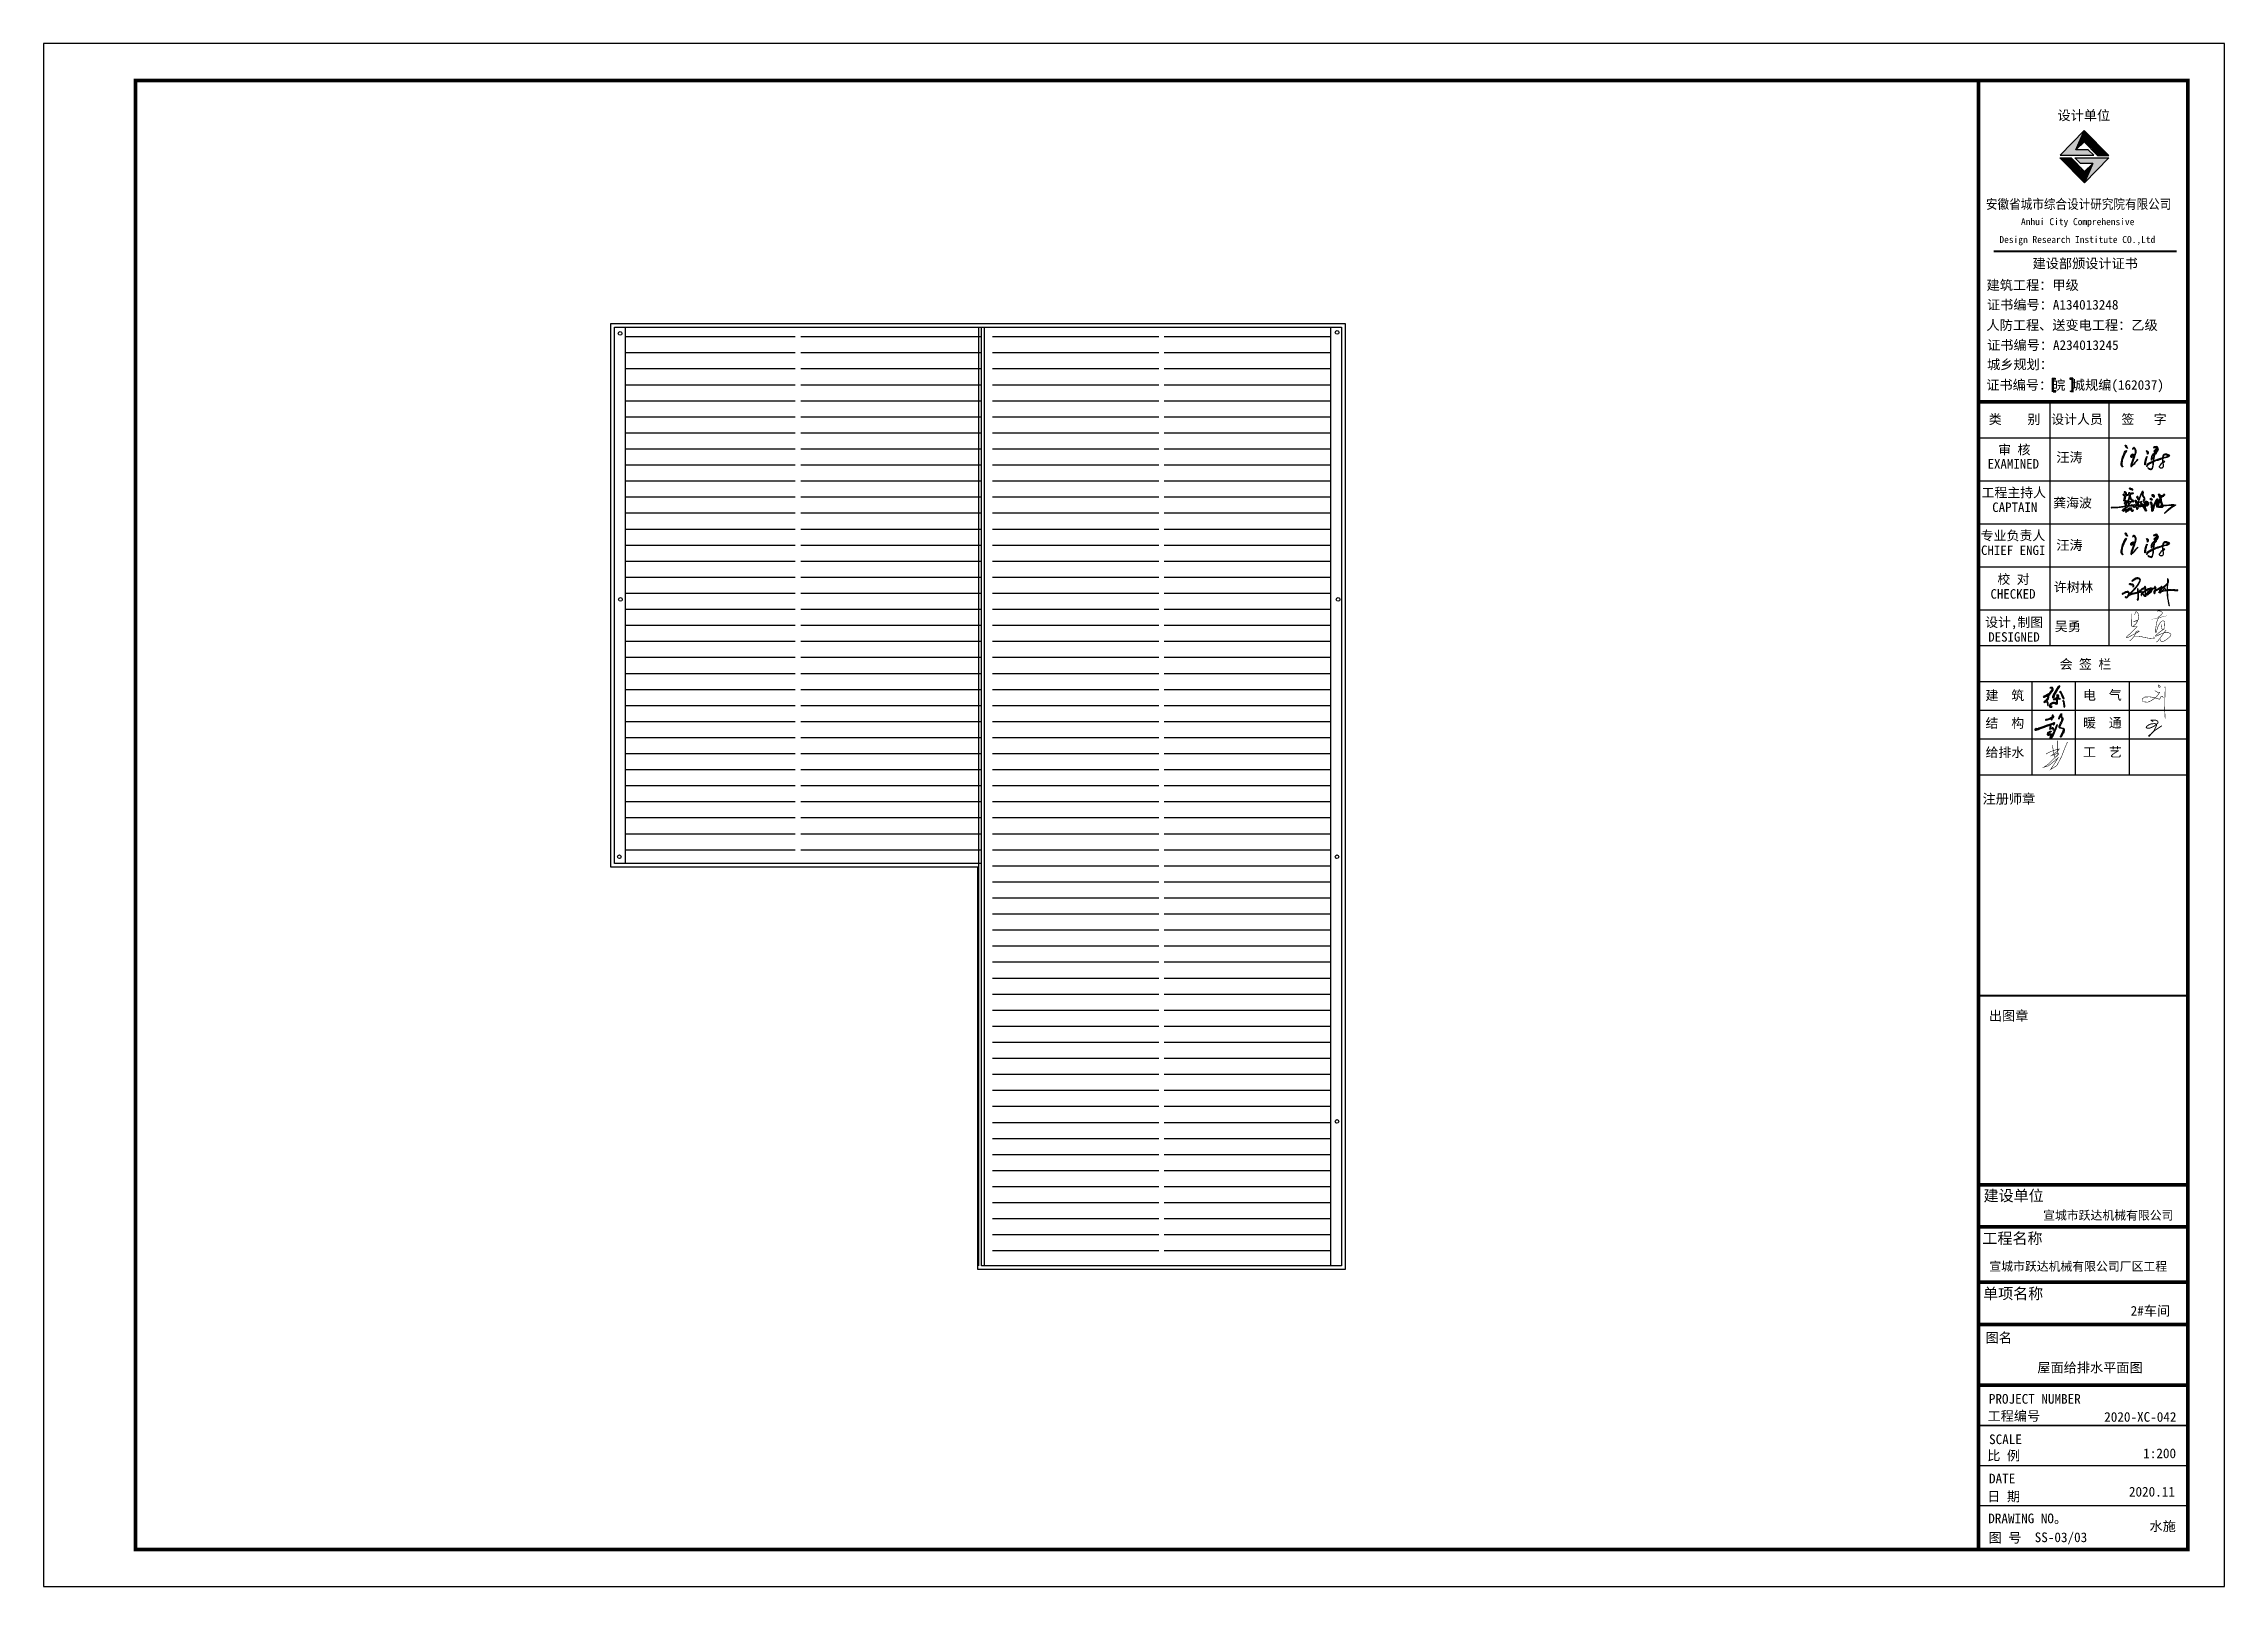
# Model space of a CAD drawing. Extents: x 1680110 to 4798266, y 269661 to 1249705.
# Drawn here: x 2361418 to 2480218, y 473232 to 557232 of the extents above; entities that cross this region are included whole.
import ezdxf

# ---------------------------------------------------------------- set-up
doc = ezdxf.new("R2010")
doc.units = 0
doc.header["$LTSCALE"] = 1000
doc.header["$MEASUREMENT"] = 0
for name, color, linetype in [('0-签名', 2, 'Continuous'), ('A_DE_DETAIL_3', 144, 'Continuous'), ('PUB_TEXT', 7, 'Continuous'), ('PUB_TITLE', 4, 'Continuous'), ('图框', 4, 'Continuous'), ('屋面', 42, 'Continuous'), ('签名', 7, 'Continuous'), ('线', 150, 'Continuous')]:
    doc.layers.add(name, color=color, linetype=linetype)
doc.styles.add('STYLE-黑体', font='simhei.ttf')
doc.styles.add('黑体', font='simhei.ttf')

msp = doc.modelspace()

# ---------------------------------------------------------------- texts
at = {"layer": '0-签名', "color": 4, "style": 'STYLE-黑体'}
msp.add_text('吴勇', height=525.89, dxfattribs=at).set_placement((2470972.7, 525244.2))
at = {"layer": 'PUB_TEXT', "style": '黑体'}
for s, height, p in [('宣城市跃达机械有限公司', 473.299, (2470343.9, 493196.9)), ('宣城市跃达机械有限公司厂区工程', 473.299, (2467415.6, 490416.3)), ('2#车间', 525.89, (2475113.6, 487975)), ('屋面给排水平面图', 525.89, (2470028, 484880.8, 0)), ('2020-XC-042', 525.888, (2473671.7, 482195.2)), ('1:200', 525.89, (2475796.7, 480212.5)), ('2020.11', 525.89, (2475017.3, 478123.8)), ('水施', 525.89, (2476141, 476242.4)), ('SS-03/03', 525.89, (2469883.3, 475640.9))]:
    msp.add_text(s, height=height, dxfattribs=at).set_placement(p)
at = {"layer": '图框', "color": 4}
for s, height, style, p in [('设计单位', 525.89, '黑体', (2471125.9, 553065.7)), ('Anhui City Comprehensive ', 378.48, '黑体', (2469137.9, 547349.4)), (' Design Research Institute CO.,Ltd', 378.48, '黑体', (2467703.2, 546375.4)), ('建设部颁设计证书', 525.89, '黑体', (2469768.2, 545003.1)), (' 建筑工程：甲级', 525.89, '黑体', (2466905.6, 543824.6)), ('证书编号：A134013248', 525.888, '黑体', (2467286.1, 542753)), ('人防工程、送变电工程：乙级', 525.888, '黑体', (2467258.4, 541645.6)), ('证书编号：A234013245', 525.888, '黑体', (2467295.6, 540557.2)), ('城乡规划：', 525.89, '黑体', (2467291.8, 539506.6)), ('证书编号：皖 城规编(162037)', 525.888, '黑体', (2467249.7, 538386.4)), ('汪涛', 525.89, 'STYLE-黑体', (2471062.9, 534444.5)), ('汪涛', 525.89, 'STYLE-黑体', (2471062.9, 529663.7)), ('许树林', 525.89, 'STYLE-黑体', (2470916.7, 527381.4)), ('注册师章', 525.89, '黑体', (2467043.4, 515850)), ('出图章', 525.89, '黑体', (2467390.1, 504036.3)), ('建设单位', 600, '黑体', (2467100.4, 494207.5)), ('工程名称', 600, '黑体', (2467034, 491883.6)), ('单项名称', 600, '黑体', (2467074, 488875.1)), ('图名', 525.89, '黑体', (2467212.5, 486510.9)), ('工程编号', 525.89, '黑体', (2467315.4, 482248)), ('SCALE', 525.89, '黑体', (2467399.2, 480977)), ('比 例', 525.89, '黑体', (2467297.7, 480091.1)), ('DATE', 525.89, '黑体', (2467396.4, 478839.8)), ('日 期', 525.89, '黑体', (2467297.7, 477865.5)), ('DRAWING NO。', 525.888, '黑体', (2467355, 476670.4)), ('图 号', 525.89, '黑体', (2467372.4, 475620.2))]:
    msp.add_text(s, height=height, dxfattribs=dict(at, style=style)).set_placement(p)
at = {"layer": '图框', "color": 4, "style": '黑体', "width": 0.88}
msp.add_text('安徽省城市综合设计研究院有限公司', height=525.888, dxfattribs=at).set_placement((2467229.6, 548233.3))
at = {"layer": '图框', "color": 0}
for s, height, style, p in [('类    别 ', 515.37, 'STYLE-黑体', (2467381.2, 536523.7)), ('设计人员', 515.37, 'STYLE-黑体', (2470780.6, 536523.7)), ('签   字', 515.37, 'STYLE-黑体', (2474609.5, 536523.7)), ('EXAMINED ', 515.37, 'STYLE-黑体', (2467316.7, 534094.1)), ('审 核', 515.37, 'STYLE-黑体', (2467896.3, 534868.1)), ('工程主持人', 515.37, 'STYLE-黑体', (2466989.5, 532533.3)), ('CAPTAIN', 515.37, 'STYLE-黑体', (2467572.5, 531732.8)), ('专业负责人', 515.37, 'STYLE-黑体', (2466945.7, 530190.7)), ('CHIEF ENGI', 515.37, 'STYLE-黑体', (2466960.8, 529390.3)), ('CHECKED  ', 515.37, 'STYLE-黑体', (2467476.4, 527013.5)), ('校 对', 515.37, 'STYLE-黑体', (2467852.4, 527813.9)), ('设计,制图', 515.37, 'STYLE-黑体', (2467185.5, 525471.3)), ('DESIGNED ', 515.37, 'STYLE-黑体', (2467354.1, 524670.9)), ('会 签 栏', 515.37, 'STYLE-黑体', (2471245.6, 523190.5)), ('建  筑', 515.37, 'STYLE-黑体', (2467206.3, 521487.4)), ('电  气', 515.37, 'STYLE-黑体', (2472519.3, 521504.3)), ('结  构', 515.37, 'STYLE-黑体', (2467206.3, 519979.3)), ('暖  通', 515.37, 'STYLE-黑体', (2472519.3, 519996.2)), ('给排水', 515.37, 'STYLE-黑体', (2467206.3, 518386.2)), ('工  艺', 515.37, 'STYLE-黑体', (2472519.3, 518403.1)), ('PROJECT NUMBER', 525.888, '黑体', (2467386.3, 483177.6))]:
    msp.add_text(s, height=height, dxfattribs=dict(at, style=style)).set_placement(p)
at = {"layer": '签名', "color": 4, "style": 'STYLE-黑体'}
msp.add_text('龚海波', height=516.42, dxfattribs=at).set_placement((2470888.8, 531975.6))

# ---------------------------------------------------------------- hatches: boundary and pattern name
for color, points in [(1, [(2472131.1, 551444.1), (2472586.4, 552500.2), (2471273.6, 551151), (2473101.5, 551151), (2472798.2, 551444.1)]), (1, [(2473303.6, 551145.4), (2473922.5, 551145.4), (2472586.4, 552500.2)]), (256, [(2471278.2, 520012.7), (2471262.2, 520043.3), (2471271.5, 520080.6), (2471291.5, 520132.5), (2471316.8, 520199.1), (2471351.4, 520249.6), (2471403.5, 520370.5), (2471412, 520416.8), (2471413, 520456.4), (2471411.1, 520498.9), (2471395, 520541.4), (2471358.2, 520573.5), (2471351.6, 520595.2), (2471346.8, 520638.6), (2471344, 520669.8), (2471347.8, 520696.2), (2471357.2, 520745.3), (2471343.1, 520749), (2471318.5, 520744.3), (2471289.2, 520686.7), (2471260.9, 520655.6), (2471239.1, 520610.3), (2471223.1, 520543.3), (2471207, 520497), (2471207, 520473.4), (2471220.2, 520459.3), (2471223.1, 520479.1), (2471243.9, 520531.9), (2471257.1, 520565.9), (2471276.9, 520604.6), (2471288.5, 520610.3), (2471301.7, 520599.2), (2471329, 520552.7), (2471346.1, 520527.5), (2471374.4, 520504.3), (2471381.5, 520454.8), (2471368.4, 520424.5), (2471358.3, 520332.6), (2471297, 520230.4), (2471259, 520154.4), (2471216, 520074.2), (2471223.2, 520003.4), (2471233.6, 519986), (2471255.6, 519959.3), (2471349.6, 519942), (2471406.5, 519939.6), (2471433.2, 519919.9), (2471444.8, 519887.5), (2471440.1, 519810.9), (2471423.9, 519764.6), (2471408.8, 519733.3), (2471385.6, 519702), (2471343.8, 519620.8), (2471333.4, 519558.2), (2471288.1, 519522.3), (2471293.9, 519492.1), (2471307.9, 519472.4), (2471321.8, 519472.4), (2471338, 519501.4), (2471372.8, 519575.6), (2471405.8, 519628), (2471450.1, 519696.3), (2471476.8, 519741.4), (2471490.7, 519814.3), (2471490.7, 519882.5), (2471456.7, 519943.5), (2471428.7, 519960.8), (2471370.1, 519976.8), (2471339.5, 519979.5), (2471298.2, 520000.7)])]:
    msp.add_hatch(color=color).paths.add_polyline_path(points)
at = {"linetype": 'Continuous'}
h = msp.add_hatch(color=4, dxfattribs=at)
h.dxf.hatch_style = 1
h.paths.add_polyline_path([(2475277, 527718), (2475280.4, 527721.4), (2475273.6, 527758.5), (2475253.3, 527778.8), (2475219.5, 527795.7), (2475135, 527809.2), (2475114.8, 527819.4), (2475111.4, 527816), (2475070.8, 527826.1), (2475040.4, 527822.8), (2475026.9, 527809.2), (2475026.9, 527789), (2475057.3, 527795.7), (2475064.1, 527789), (2475091.1, 527782.2), (2475148.6, 527782.2), (2475165.5, 527772.1), (2475182.4, 527772.1), (2475202.6, 527761.9), (2475222.9, 527761.9), (2475250, 527741.6), (2475253.3, 527697.7), (2475246.6, 527694.3), (2475239.8, 527667.3), (2475222.9, 527640.2), (2475233.1, 527630.1), (2475263.5, 527667.3), (2475277, 527694.3)], flags=17)
h.paths.add_polyline_path([(2475672.5, 527386.7), (2475675.8, 527390.1), (2475652.2, 527427.3), (2475618.4, 527454.3), (2475604.9, 527457.7), (2475594.7, 527447.6), (2475594.7, 527437.4), (2475625.1, 527403.6), (2475608.2, 527396.9), (2475584.6, 527396.9), (2475533.9, 527380), (2475513.6, 527528.7), (2475500.1, 527552.4), (2475489.9, 527552.4), (2475483.2, 527545.6), (2475483.2, 527488.1), (2475493.3, 527461.1), (2475493.3, 527427.3), (2475500.1, 527403.6), (2475500.1, 527373.2), (2475483.2, 527363.1), (2475462.9, 527363.1), (2475442.6, 527352.9), (2475280.4, 527312.4), (2475250, 527298.9), (2475199.3, 527288.7), (2475053.9, 527241.4), (2475067.4, 527254.9), (2475067.4, 527261.7), (2475162.1, 527346.2), (2475314.2, 527508.4), (2475422.3, 527630.1), (2475540.6, 527782.2), (2475581.2, 527849.8), (2475631.9, 527961.3), (2475642, 528028.9), (2475631.9, 528069.5), (2475601.5, 528103.3), (2475571.1, 528120.2), (2475503.5, 528137.1), (2475452.8, 528140.5), (2475391.9, 528123.6), (2475297.3, 528069.5), (2475219.5, 528005.3), (2475195.9, 527991.8), (2475182.4, 527978.2), (2475185.7, 527968.1), (2475202.6, 527971.5), (2475263.5, 528008.7), (2475300.7, 528042.5), (2475395.3, 528096.5), (2475442.6, 528113.4), (2475486.6, 528113.4), (2475503.5, 528106.7), (2475510.2, 528110.1), (2475517, 528103.3), (2475571.1, 528086.4), (2475584.6, 528069.5), (2475604.9, 528059.4), (2475611.6, 528042.5), (2475608.2, 527985), (2475577.8, 527934.3), (2475577.8, 527924.2), (2475537.3, 527846.4), (2475540.6, 527839.7), (2475510.2, 527792.3), (2475506.8, 527778.8), (2475486.6, 527761.9), (2475483.2, 527748.4), (2475361.5, 527596.3), (2475192.5, 527413.8), (2475155.3, 527380), (2475145.2, 527363.1), (2475026.9, 527254.9), (2475030.3, 527298.9), (2475023.5, 527342.8), (2475010, 527366.5), (2474976.2, 527393.5), (2474915.3, 527393.5), (2474851.1, 527380), (2474793.7, 527352.9), (2474766.6, 527346.2), (2474749.7, 527332.7), (2474702.4, 527312.4), (2474655.1, 527282), (2474655.1, 527261.7), (2474672, 527251.5), (2474709.2, 527282), (2474813.9, 527332.7), (2474844.4, 527339.4), (2474857.9, 527349.6), (2474949.1, 527366.5), (2474976.2, 527356.3), (2474989.7, 527342.8), (2474996.5, 527325.9), (2474996.5, 527268.4), (2474982.9, 527221.1), (2474955.9, 527190.7), (2474962.7, 527156.9), (2474925.5, 527106.2), (2474898.4, 527089.3), (2474881.5, 527089.3), (2474827.5, 527109.6), (2474817.3, 527109.6), (2474810.6, 527096.1), (2474824.1, 527082.5), (2474861.3, 527069), (2474898.4, 527065.6), (2474928.9, 527079.2), (2474959.3, 527106.2), (2475003.2, 527173.8), (2475020.1, 527190.7), (2475074.2, 527217.7), (2475097.9, 527221.1), (2475111.4, 527231.3), (2475148.6, 527238), (2475260.1, 527275.2), (2475354.7, 527295.5), (2475364.9, 527302.2), (2475391.9, 527305.6), (2475422.3, 527319.1), (2475452.8, 527322.5), (2475496.7, 527336), (2475503.5, 527332.7), (2475503.5, 527042), (2475496.7, 527004.8), (2475462.9, 526981.1), (2475462.9, 526960.9), (2475469.7, 526947.3), (2475496.7, 526927.1), (2475517, 526944), (2475530.5, 526987.9), (2475537.3, 527075.8), (2475537.3, 527336), (2475547.4, 527349.6), (2475615, 527366.5), (2475655.6, 527369.8)])
h.paths.add_polyline_path([(2475912.4, 527231.3), (2475912.4, 527204.2), (2475909.1, 527194.1), (2475885.4, 527194.1), (2475834.7, 527227.9), (2475777.2, 527295.5), (2475777.2, 527309), (2475855, 527386.7), (2475882, 527407), (2475895.5, 527407), (2475902.3, 527288.7)], flags=16)
h.paths.add_polyline_path([(2476267.3, 527501.7), (2476260.6, 527491.5), (2476247.1, 527457.7), (2476182.8, 527376.6), (2476095, 527292.1), (2476034.1, 527254.9), (2476017.2, 527258.3), (2476027.4, 527288.7), (2476037.5, 527295.5), (2476040.9, 527312.4), (2476098.3, 527390.1), (2476159.2, 527447.6), (2476216.6, 527488.1), (2476257.2, 527508.4)], flags=16)
h.paths.add_polyline_path([(2476429.6, 527410.4), (2476422.8, 527356.3), (2476416.1, 527342.8), (2476409.3, 527342.8), (2476402.5, 527356.3), (2476402.5, 527380), (2476412.7, 527403.6), (2476422.8, 527413.8)], flags=16)
h.paths.add_polyline_path([(2476760.8, 527508.4), (2476760.8, 527474.6), (2476754.1, 527461.1), (2476754.1, 527423.9), (2476743.9, 527403.6), (2476730.4, 527400.3), (2476706.7, 527430.7), (2476703.4, 527457.7), (2476710.1, 527478), (2476747.3, 527511.8)], flags=16)
h.paths.add_polyline_path([(2476994, 527498.3), (2476994, 527478), (2476990.7, 527471.2), (2476967, 527471.2), (2476899.4, 527457.7), (2476885.9, 527461.1), (2476882.5, 527467.9), (2476940, 527521.9), (2476977.1, 527538.8), (2476987.3, 527528.7)], flags=16)
h.paths.add_polyline_path([(2477109, 527795.7), (2477105.6, 527684.2), (2477098.8, 527640.2), (2477098.8, 527535.5), (2477095.4, 527488.1), (2477088.7, 527474.6), (2477017.7, 527474.6), (2477010.9, 527481.4), (2477007.6, 527525.3), (2476997.4, 527552.4), (2476987.3, 527562.5), (2476967, 527562.5), (2476879.1, 527494.9), (2476821.7, 527440.8), (2476791.2, 527427.3), (2476777.7, 527434.1), (2476787.9, 527521.9), (2476818.3, 527559.1), (2476990.7, 527697.7), (2477098.8, 527802.5), (2477105.6, 527802.5)], flags=16)
h.paths.add_polyline_path([(2477146.1, 528018.8), (2477146.1, 527974.9), (2477146.1, 527934.3), (2477136, 527920.8), (2477136, 528022.2), (2477139.4, 528025.6)], flags=16)
h.paths.add_polyline_path([(2477686.9, 527464.5), (2477690.3, 527467.9), (2477683.6, 527478), (2477666.7, 527484.8), (2477534.8, 527481.4), (2477517.9, 527488.1), (2477386.1, 527488.1), (2477352.3, 527481.4), (2477332, 527488.1), (2477132.6, 527484.8), (2477122.5, 527491.5), (2477122.5, 527582.8), (2477136, 527836.3), (2477169.8, 527927.5), (2477169.8, 528008.7), (2477159.7, 528062.7), (2477146.1, 528099.9), (2477125.9, 528113.4), (2477115.7, 528099.9), (2477115.7, 527870.1), (2477102.2, 527836.3), (2477010.9, 527741.6), (2476967, 527711.2), (2476946.7, 527687.6), (2476929.8, 527680.8), (2476889.3, 527640.2), (2476882.5, 527640.2), (2476858.8, 527616.6), (2476831.8, 527603.1), (2476814.9, 527586.2), (2476801.4, 527589.5), (2476811.5, 527663.9), (2476804.8, 527680.8), (2476794.6, 527690.9), (2476784.5, 527690.9), (2476774.3, 527677.4), (2476781.1, 527643.6), (2476771, 527633.5), (2476703.4, 527606.4), (2476510.7, 527494.9), (2476476.9, 527484.8), (2476463.4, 527488.1), (2476466.8, 527559.1), (2476473.5, 527572.6), (2476490.4, 527582.8), (2476493.8, 527596.3), (2476466.8, 527640.2), (2476439.7, 527667.3), (2476422.8, 527667.3), (2476416.1, 527660.5), (2476422.8, 527626.7), (2476429.6, 527616.6), (2476426.2, 527586.2), (2476378.9, 527579.4), (2476307.9, 527559.1), (2476287.6, 527559.1), (2476253.8, 527576), (2476179.5, 527576), (2476145.7, 527569.3), (2476115.2, 527555.7), (2476111.9, 527559.1), (2476101.7, 527552.4), (2476084.8, 527552.4), (2476064.5, 527538.8), (2476007.1, 527518.6), (2475949.6, 527484.8), (2475932.7, 527467.9), (2475922.6, 527467.9), (2475912.4, 527545.6), (2475915.8, 527562.5), (2475939.5, 527579.4), (2475946.2, 527609.8), (2475926, 527636.9), (2475915.8, 527660.5), (2475905.7, 527670.7), (2475892.2, 527674), (2475875.3, 527653.8), (2475875.3, 527603.1), (2475865.1, 527592.9), (2475790.8, 527576), (2475763.7, 527565.9), (2475740.1, 527549), (2475719.8, 527545.6), (2475699.5, 527525.3), (2475682.6, 527518.6), (2475662.3, 527488.1), (2475672.5, 527474.6), (2475689.4, 527478), (2475729.9, 527515.2), (2475777.2, 527542.2), (2475838.1, 527552.4), (2475851.6, 527559.1), (2475875.3, 527559.1), (2475888.8, 527474.6), (2475888.8, 527444.2), (2475871.9, 527427.3), (2475838.1, 527407), (2475767.1, 527336), (2475760.3, 527336), (2475750.2, 527359.7), (2475746.8, 527396.9), (2475723.2, 527400.3), (2475713, 527386.7), (2475696.1, 527278.6), (2475689.4, 527268.4), (2475689.4, 527248.2), (2475675.8, 527221.1), (2475675.8, 527197.5), (2475682.6, 527190.7), (2475696.1, 527190.7), (2475706.3, 527200.8), (2475736.7, 527258.3), (2475757, 527278.6), (2475794.1, 527231.3), (2475834.7, 527190.7), (2475882, 527153.5), (2475909.1, 527140), (2475942.9, 527150.1), (2475953, 527170.4), (2475939.5, 527278.6), (2475929.3, 527403.6), (2475929.3, 527427.3), (2475936.1, 527440.8), (2475996.9, 527481.4), (2476091.6, 527525.3), (2476169.3, 527545.6), (2476247.1, 527545.6), (2476253.8, 527535.5), (2476220, 527518.6), (2476138.9, 527464.5), (2476054.4, 527376.6), (2476000.3, 527298.9), (2475986.8, 527268.4), (2475986.8, 527251.5), (2475993.6, 527238), (2476007.1, 527227.9), (2476030.7, 527227.9), (2476071.3, 527244.8), (2476142.3, 527302.2), (2476226.8, 527386.7), (2476264, 527434.1), (2476274.1, 527461.1), (2476284.2, 527471.2), (2476297.8, 527515.2), (2476311.3, 527528.7), (2476341.7, 527545.6), (2476419.4, 527562.5), (2476429.6, 527562.5), (2476439.7, 527552.4), (2476436.3, 527461.1), (2476429.6, 527451), (2476395.8, 527430.7), (2476375.5, 527400.3), (2476372.1, 527342.8), (2476392.4, 527295.5), (2476405.9, 527282), (2476416.1, 527282), (2476433, 527295.5), (2476446.5, 527325.9), (2476463.4, 527437.4), (2476517.5, 527474.6), (2476571.5, 527498.3), (2476700, 527579.4), (2476740.5, 527599.7), (2476767.6, 527606.4), (2476774.3, 527599.7), (2476767.6, 527555.7), (2476713.5, 527515.2), (2476676.3, 527457.7), (2476676.3, 527430.7), (2476703.4, 527386.7), (2476703.4, 527369.8), (2476686.5, 527342.8), (2476693.2, 527329.3), (2476713.5, 527329.3), (2476754.1, 527346.2), (2476801.4, 527396.9), (2476831.8, 527420.5), (2476865.6, 527427.3), (2476885.9, 527437.4), (2476933.2, 527440.8), (2476953.5, 527447.6), (2477010.9, 527444.2), (2477041.4, 527454.3), (2477092.1, 527454.3), (2477098.8, 527444.2), (2477095.4, 527403.6), (2477102.2, 527356.3), (2477098.8, 527346.2), (2477109, 527190.7), (2477122.5, 527129.9), (2477122.5, 527055.5), (2477149.5, 526913.5), (2477152.9, 526835.8), (2477176.6, 526758.1), (2477196.8, 526656.7), (2477210.4, 526639.8), (2477223.9, 526646.5), (2477200.2, 526781.7), (2477169.8, 526900), (2477146.1, 527048.7), (2477142.8, 527140), (2477136, 527170.4), (2477122.5, 527417.2), (2477125.9, 527454.3), (2477146.1, 527461.1), (2477156.3, 527457.7), (2477301.6, 527467.9), (2477494.3, 527467.9), (2477507.8, 527461.1), (2477558.5, 527464.5), (2477575.4, 527451), (2477670, 527451)])
h = msp.add_hatch(color=256)
h.paths.add_polyline_path([(2471396.3, 521457.3), (2471443.7, 521423.8), (2471451.4, 521327.5), (2471468.2, 521146.8), (2471491, 521098.6), (2471522.5, 521116.1), (2471522.5, 521177.4), (2471509.4, 521304.4), (2471493.6, 521420.9), (2471441.9, 521462)])
h.paths.add_polyline_path([(2471233.7, 521933.1), (2471303.6, 521857.7), (2471394.2, 521631.9), (2471489.5, 521563.6), (2471467.3, 521627.1), (2471418, 521721.6), (2471368.7, 521851.3), (2471324.3, 521929.1), (2471268.7, 521950.5)])
h.paths.add_polyline_path([(2471088.2, 521716.9), (2471120, 521726.4), (2471140.6, 521683.6), (2471116.8, 521662.9), (2471086.6, 521668.5), (2471065.9, 521636.7), (2471059.6, 521615.3), (2471032.6, 521589.1), (2470922.2, 521544.6), (2470899.9, 521533.5), (2470919.8, 521512.1), (2471034.2, 521533.5), (2471062.8, 521527.2), (2471061.2, 521485.1), (2471067.5, 521331.4), (2471066.7, 521299.7), (2471030.2, 521336.2), (2470956.3, 521364.8), (2470874.5, 521355.2), (2470797.4, 521327.5), (2470735.5, 521267.9), (2470691, 521206), (2470692.6, 521161.6), (2470711.6, 521112.3), (2470737, 521112.3), (2470815.7, 521099.6), (2470837.1, 521141.7), (2470787.1, 521141.7), (2470747.4, 521156.8), (2470766.4, 521217.1), (2470812.5, 521282.2), (2470870.5, 521318.7), (2470917.4, 521325.9), (2470964.2, 521328.3), (2471027, 521292.5), (2471081, 521260), (2471133.4, 521283), (2471129.4, 521325.1), (2471122.3, 521462.4), (2471127.1, 521533.9), (2471162.9, 521551.8), (2471223.3, 521539.1), (2471298.7, 521562.9), (2471247.1, 521582.7), (2471143.1, 521585.9), (2471186, 521635.9), (2471203.4, 521696.2), (2471177.2, 521759.7), (2471108.1, 521776.4), (2471066, 521755.8)])
h.paths.add_polyline_path([(2471248.3, 522262.1), (2471167.3, 522233.8), (2471049.9, 522050.6), (2470888.9, 521767.9), (2470847.4, 521659.7), (2470851.4, 521609.1), (2470924.3, 521639.4), (2470959.1, 521653.9), (2470939.5, 521698.1), (2470938.5, 521722.4), (2471155.2, 522095.3), (2471232.2, 522195.4), (2471260, 522228.7)])
h.paths.add_polyline_path([(2470713.4, 522148.4), (2470794.9, 522132.1), (2470831.6, 522093.1), (2470807.8, 522036), (2470711.2, 521903.1), (2470666.8, 521844.6), (2470567.4, 521790.9), (2470429.4, 521723.1), (2470349.9, 521692.7), (2470370.9, 521653), (2470425.9, 521653), (2470533.5, 521705.6), (2470603.7, 521705.6), (2470624.2, 521680.4), (2470568.5, 521576.3), (2470483.8, 521460.2), (2470377.3, 521391.7), (2470402.4, 521357), (2470509.6, 521394.9), (2470562.1, 521370.7), (2470588, 521255), (2470599.3, 521189.7), (2470630.7, 521197.7), (2470619.5, 521236.4), (2470609.8, 521346.1), (2470573.5, 521404.9), (2470546, 521430.7), (2470634, 521565.9), (2470659.9, 521643.3), (2470654.2, 521715), (2470634.9, 521741.6), (2470709.9, 521798.1), (2470824.6, 521940.5), (2470885.1, 522027.6), (2470885.1, 522092.1), (2470846.3, 522168.7), (2470810, 522175.9), (2470754.4, 522169.5)])
h = msp.add_hatch(color=256)
h.paths.add_polyline_path([(2470168.3, 519926.8), (2470258.8, 519959.3), (2470417.8, 520016.7), (2470498.9, 520052.5), (2470597.8, 520078.6), (2470653.8, 520108.4), (2470721.7, 520131), (2470763.4, 520146.5), (2470837.5, 520173.1), (2470873.5, 520187.3), (2470893.5, 520191.5), (2470896.8, 520169.8), (2470887.7, 520148.1), (2470906, 520143.1), (2470916.9, 520147.2), (2470947.8, 520168.9), (2470965.3, 520192.3), (2470983.7, 520225.7), (2470967.8, 520254.9), (2470931.1, 520249), (2470848.4, 520219.8), (2470694.7, 520168.1), (2470507.4, 520098.7), (2470389.8, 520053.6), (2470216.5, 519989.5), (2470116.7, 519952.8), (2470102.7, 519955.9), (2470053.6, 519929.2), (2470020.4, 519921.7), (2470013.1, 519915.1), (2469973.5, 519915.3), (2469970.2, 519933.1), (2469962.7, 519945.4), (2469942, 519938.3), (2469931.1, 519928), (2469897.2, 519901.1), (2469891.5, 519885.1), (2469896.7, 519863.5), (2469915.6, 519850.8), (2469961.3, 519850.8), (2470084.5, 519891.7)])
h.paths.add_polyline_path([(2470842.8, 520505.4), (2470859.2, 520513.4), (2470882.2, 520519.9), (2470898.5, 520531.3), (2470911.7, 520539.7), (2470916.5, 520551.5), (2470925.3, 520562.5), (2470928, 520586.7), (2470913.5, 520606.5), (2470899.4, 520599.5), (2470885.7, 520583.7), (2470871.2, 520574), (2470863, 520591.1), (2470869.9, 520601.1), (2470877.8, 520616.3), (2470887.3, 520633.7), (2470892.5, 520648.5), (2470892.5, 520663.3), (2470888.2, 520673.7), (2470865.1, 520676.3), (2470849.9, 520674.6), (2470844.7, 520666.3), (2470839.5, 520652), (2470833.8, 520638), (2470831.6, 520616.7), (2470828.6, 520599.3), (2470821.6, 520572.4), (2470818.1, 520553.3), (2470806.4, 520537.6), (2470791.2, 520532), (2470765.5, 520514.6), (2470708.6, 520490.4), (2470658.8, 520472.3), (2470627.8, 520458.2), (2470597.2, 520445.9), (2470545.6, 520434.5), (2470488.4, 520430.4), (2470465.4, 520421.5), (2470468.7, 520397.7), (2470504.7, 520393.7), (2470576.6, 520405.1), (2470634.2, 520424.7), (2470691.8, 520441.7), (2470727.2, 520461.3), (2470762, 520474.4), (2470779.4, 520481.8), (2470787, 520474.1), (2470785.2, 520456.1), (2470788.8, 520433.6), (2470798.7, 520416.9), (2470810.7, 520414.5), (2470826.4, 520421.6), (2470832.5, 520435.2), (2470832.5, 520463), (2470833.3, 520487.9)])
h.paths.add_polyline_path([(2470743.2, 519963.7), (2470741.4, 519989.4), (2470740.9, 520023.5), (2470755.7, 520044.9), (2470781.7, 520070.9), (2470777.6, 520089.3), (2470746, 520093.9), (2470724.1, 520075.5), (2470710.8, 520038.3), (2470701.7, 520006.2), (2470704.1, 519956.7), (2470700.9, 519930.4), (2470697, 519909.9), (2470711.2, 519900.3), (2470729.7, 519900.3), (2470752.8, 519918.3), (2470770.1, 519936.8), (2470800.3, 519944.5), (2470842.6, 519945.8), (2470858, 519941.3), (2470875.9, 519931.1), (2470883.6, 519908), (2470877.9, 519883), (2470883.6, 519859.3), (2470896.4, 519857.4), (2470912.5, 519867.7), (2470919.5, 519909.3), (2470909.9, 519954.8), (2470881.1, 519972.1), (2470831.1, 519971.4), (2470770.1, 519968.9)], flags=17)
h.paths.add_polyline_path([(2470722.8, 519751.3), (2470741.7, 519756.8), (2470786.5, 519762.3), (2470787.5, 519785.2), (2470768.6, 519791.1), (2470733.2, 519791.6), (2470717.8, 519785.2), (2470691.9, 519772.2), (2470669.5, 519765.8), (2470663, 519746.9), (2470670.5, 519722), (2470682.4, 519709), (2470700.9, 519710.5), (2470705.8, 519725.4)], flags=17)
h.paths.add_polyline_path([(2470634.1, 519625.4), (2470645.7, 519659.3), (2470645.7, 519704.8), (2470640.4, 519736.1), (2470616.3, 519743.2), (2470602.8, 519728.9), (2470597.5, 519692.3), (2470587.7, 519649.5), (2470587.7, 519606.6), (2470602.5, 519565.7), (2470612.4, 519552.2), (2470646.8, 519554.6), (2470671.4, 519565.7), (2470691.1, 519592.7), (2470710.8, 519606.3), (2470725.6, 519617.3), (2470742.8, 519632.1), (2470763.7, 519612.4), (2470760, 519566.9), (2470747.7, 519536.2), (2470745.3, 519482.1), (2470734.2, 519432.9), (2470725.6, 519400.9), (2470735.4, 519375.1), (2470761.3, 519372.7), (2470789.6, 519397.3), (2470836.3, 519453.8), (2470885.5, 519564.5), (2470950.1, 519705.8), (2471040.8, 519915.1), (2471096.7, 520076.9), (2471106.4, 520166.1), (2471063.2, 520040.6), (2470992.1, 519890.4), (2470942.3, 519793.4), (2470876.5, 519633.9), (2470841.4, 519576.4), (2470798.9, 519487.5), (2470772.9, 519445), (2470775.3, 519483.5), (2470784.7, 519542.6), (2470796.6, 519583.5), (2470792.6, 519614.9), (2470776.9, 519649.6), (2470756.5, 519662.9), (2470733.3, 519659.3), (2470698.4, 519636.1), (2470682.4, 519612.9), (2470659.1, 519584.3), (2470636.8, 519590.5)])
at = {"layer": 'A_DE_DETAIL_3'}
for points in [[(2471865.6, 551015.2), (2471258.7, 551015.2), (2472604.1, 549648.6)], [(2472074.9, 551019.3), (2472373.3, 550706), (2473049.4, 550706), (2472604.1, 549648.6), (2473923.4, 551019.3)]]:
    msp.add_hatch(color=1, dxfattribs=at).paths.add_polyline_path(points)
at = {"layer": 'PUB_TEXT'}
h = msp.add_hatch(dxfattribs=at)
h.set_pattern_fill('DOTS', color=256, scale=600, style=0)
h.set_pattern_definition([(0, (-2086139.262, 2274599.886), (18.75, 37.50000002), [0, -37.50000002])])
h.paths.add_polyline_path([(2472604.1, 549648.6), (2472604.1, 550278.4), (2471865.6, 551015.2)])
h.paths.add_polyline_path([(2473049.4, 550706), (2472604.1, 550278.4), (2472604.1, 549648.6)])
h.paths.add_polyline_path([(2472586.4, 552500.2), (2472586.4, 551879.1), (2473303.6, 551145.4)])
h.paths.add_polyline_path([(2472586.4, 551879.1), (2472586.4, 552500.2), (2472131.1, 551444.1)])
h = msp.add_hatch(color=4, dxfattribs=at)
h.paths.add_polyline_path([(2474832.3, 534977.4), (2474882.9, 535072.2), (2474870.5, 535084.7), (2474815.2, 535044.8), (2474777, 534982.8), (2474744.2, 534886.9), (2474692.2, 534778.3), (2474656.8, 534652.3), (2474624.2, 534547.4), (2474611.2, 534462), (2474596.7, 534375.6), (2474597.3, 534291.5), (2474623.9, 534214.4), (2474652.3, 534189.8), (2474670, 534184.7), (2474687.1, 534191.7), (2474689.7, 534215), (2474671.3, 534228.3), (2474650.1, 534241), (2474633.9, 534298.6), (2474634.8, 534411.5), (2474648.1, 534504.2), (2474657.7, 534554.6), (2474692.7, 534643.6), (2474715.3, 534727.7), (2474735.7, 534775.2), (2474772.7, 534852.6)])
h.paths.add_polyline_path([(2474895.2, 535281.6), (2474882, 535300.9), (2474877, 535329.2), (2474863.8, 535358.6), (2474835.4, 535377.9), (2474814.1, 535364.7), (2474823.2, 535309), (2474864.8, 535245.1), (2474898.3, 535220.8), (2474920.6, 535192.4), (2474941.9, 535199.5), (2474917.5, 535246.1)])
for points in [[(2475277.8, 534740.3), (2475272.2, 534699.6), (2475237.6, 534599.6), (2475181, 534442.5), (2475142.5, 534377.1), (2475132.6, 534338.6), (2475123.7, 534275.9), (2475130.8, 534207.9), (2475161.3, 534205.2), (2475175.6, 534227.6), (2475194.5, 534249.1), (2475225.8, 534273.3), (2475247.3, 534293), (2475280.5, 534328.8), (2475333.4, 534379.8), (2475366.5, 534423.7), (2475428.4, 534504.3), (2475459.7, 534539.2), (2475494.7, 534575.9), (2475508.1, 534594.7), (2475445.5, 534550.1), (2475407.3, 534501.7), (2475351.9, 534443.4), (2475322.7, 534401.8), (2475259.7, 534330.7), (2475242.9, 534316.2), (2475214.4, 534309.5), (2475189.7, 534308.4), (2475174.6, 534319), (2475182.5, 534340.8), (2475224, 534436.2), (2475272.6, 534560.1), (2475305.9, 534653.4), (2475332.7, 534746.6), (2475352.5, 534818.7), (2475393.7, 534931.4), (2475412.6, 534996), (2475404, 535079.1), (2475378.3, 535149.3), (2475367, 535187), (2475336.2, 535214.6), (2475299.1, 535234.1), (2475282.2, 535235.3), (2475262.7, 535228.4), (2475238.8, 535210.2), (2475228.8, 535192.6), (2475217.5, 535164.4), (2475219.1, 535152.7), (2475272.1, 535197), (2475294.8, 535190.2), (2475318.7, 535178.8), (2475345.9, 535127.6), (2475354.9, 535051.3), (2475354.2, 534961.3), (2475344.1, 534899.7), (2475323.9, 534844.3), (2475304.4, 534840.7), (2475263.7, 534869.4), (2475226.9, 534871.9), (2475191.1, 534853.3), (2475145.2, 534826.6), (2475124.4, 534804), (2475104.4, 534769.9), (2475105.3, 534744.2), (2475113.7, 534727), (2475129.2, 534717.7), (2475156.3, 534714.1), (2475187.3, 534723.9), (2475212.1, 534738), (2475160.3, 534734.5), (2475142.1, 534744.2), (2475142.5, 534764.2), (2475160.7, 534779.7), (2475170.5, 534796.5), (2475202.1, 534821.2), (2475239.6, 534831.5), (2475279.6, 534825.5), (2475285.3, 534804), (2475271.5, 534790.3), (2475252.9, 534769.9), (2475240.1, 534755.8), (2475241.8, 534747.4), (2475270, 534761.4)], [(2475277.8, 529959.5), (2475272.2, 529918.8), (2475237.6, 529818.8), (2475181, 529661.7), (2475142.5, 529596.3), (2475132.6, 529557.8), (2475123.7, 529495.1), (2475130.8, 529427.1), (2475161.3, 529424.4), (2475175.6, 529446.8), (2475194.5, 529468.3), (2475225.8, 529492.5), (2475247.3, 529512.2), (2475280.5, 529548), (2475333.4, 529599), (2475366.5, 529642.9), (2475428.4, 529723.5), (2475459.7, 529758.4), (2475494.7, 529795.1), (2475508.1, 529813.9), (2475445.5, 529769.3), (2475407.3, 529720.9), (2475351.9, 529662.6), (2475322.7, 529621), (2475259.7, 529549.9), (2475242.9, 529535.4), (2475214.4, 529528.7), (2475189.7, 529527.6), (2475174.6, 529538.2), (2475182.5, 529560), (2475224, 529655.4), (2475272.6, 529779.3), (2475305.9, 529872.6), (2475332.7, 529965.8), (2475352.5, 530037.9), (2475393.7, 530150.6), (2475412.6, 530215.2), (2475404, 530298.3), (2475378.3, 530368.5), (2475367, 530406.2), (2475336.2, 530433.8), (2475299.1, 530453.3), (2475282.2, 530454.5), (2475262.7, 530447.6), (2475238.8, 530429.4), (2475228.8, 530411.8), (2475217.5, 530383.6), (2475219.1, 530371.9), (2475272.1, 530416.2), (2475294.8, 530409.4), (2475318.7, 530398), (2475345.9, 530346.8), (2475354.9, 530270.5), (2475354.2, 530180.5), (2475344.1, 530118.9), (2475323.9, 530063.5), (2475304.4, 530059.9), (2475263.7, 530088.6), (2475226.9, 530091.1), (2475191.1, 530072.5), (2475145.2, 530045.8), (2475124.4, 530023.2), (2475104.4, 529989.1), (2475105.3, 529963.4), (2475113.7, 529946.2), (2475129.2, 529936.9), (2475156.3, 529933.3), (2475187.3, 529943.1), (2475212.1, 529957.2), (2475160.3, 529953.7), (2475142.1, 529963.4), (2475142.5, 529983.4), (2475160.7, 529998.9), (2475170.5, 530015.7), (2475202.1, 530040.4), (2475239.6, 530050.7), (2475279.6, 530044.7), (2475285.3, 530023.2), (2475271.5, 530009.5), (2475252.9, 529989.1), (2475240.1, 529975), (2475241.8, 529966.6), (2475270, 529980.6)]]:
    msp.add_hatch(color=4, dxfattribs=at).paths.add_polyline_path(points)
h = msp.add_hatch(color=4, dxfattribs=at)
h.paths.add_polyline_path([(2476005.5, 534755.4), (2475983.6, 534739.1), (2475968.6, 534723.5), (2475951.1, 534678.4), (2475926.6, 534576.7), (2475909, 534500.6), (2475880.8, 534389.4), (2475885, 534332.4), (2475892.8, 534295.1), (2475916.7, 534293.7), (2475921.6, 534319.7), (2475918.1, 534376.7), (2475918.7, 534436.3), (2475922.6, 534465), (2475942.5, 534521.6), (2475961, 534554.4), (2475962.4, 534611.4), (2476017.9, 534750.4)])
h.paths.add_polyline_path([(2476016.9, 534979.2), (2476022.8, 534940), (2476032.8, 534872.8), (2476043.9, 534887.9), (2476048.9, 534898.9), (2476058.9, 534924), (2476064.9, 534983.1), (2476060.9, 535010.2), (2476036.8, 535050.3), (2476003.7, 535070.4), (2475973.6, 535053.3), (2475989.7, 535007.2)])
h = msp.add_hatch(color=4, dxfattribs=at)
h.paths.add_polyline_path([(2476414.8, 534496.6), (2476511.1, 534546), (2476607.9, 534553.5), (2476596.5, 534596.1), (2476566.9, 534588.2), (2476486.6, 534558.1), (2476435.3, 534541.4), (2476407.4, 534520.2), (2476389.6, 534518), (2476381.8, 534535.8), (2476378.4, 534599.3), (2476392.9, 534655.1), (2476419.7, 534757.6), (2476422.7, 534826.6), (2476443.8, 534859.1), (2476467.3, 534895.3), (2476511.7, 534915.5), (2476530.2, 534986.8), (2476573.4, 535039.6), (2476525.3, 535010.4), (2476513.1, 534979.5), (2476492, 534961.4), (2476484.3, 534951.5), (2476470.5, 534964.7), (2476481, 535026.3), (2476494.2, 535069.2), (2476520.6, 535108.2), (2476540.4, 535145.6), (2476572.4, 535157.7), (2476583.9, 535146.2), (2476598.8, 535124.7), (2476583.4, 535087.3), (2476572.4, 535064.3), (2476568.5, 535054.4), (2476583.4, 535047.2), (2476604.3, 535101.6), (2476619.7, 535117.6), (2476623.6, 535168.2), (2476604, 535200), (2476581, 535202.8), (2476550.4, 535227.8), (2476575.4, 535260.5), (2476577.5, 535271.6), (2476523.9, 535296), (2476497.5, 535284.1), (2476478.7, 535280), (2476440.4, 535281.4), (2476402.1, 535274.4), (2476363.9, 535251.4), (2476362.3, 535223.8), (2476421.5, 535236.6), (2476491.9, 535241.4), (2476511.1, 535235), (2476522.3, 535198.3), (2476490.3, 535145.5), (2476455.1, 535097.6), (2476399.1, 535056), (2476373.5, 535028.9), (2476401.4, 535019), (2476417.5, 535016.8), (2476435.3, 535010.7), (2476423.6, 534982.4), (2476411.4, 534957.4), (2476387.5, 534921.9), (2476323.9, 534859.1), (2476287.1, 534819.5), (2476280.5, 534799.2), (2476256.5, 534754.8), (2476251, 534736.8), (2476245.8, 534719.1), (2476238, 534678), (2476263.1, 534719.9), (2476271.5, 534743.6), (2476281.9, 534764.2), (2476298.6, 534786.4), (2476308.5, 534801.7), (2476322.3, 534820.4), (2476339.6, 534833.2), (2476359.8, 534848.5), (2476383.5, 534847.5), (2476392.8, 534833.7), (2476387.4, 534804.6), (2476375.6, 534779), (2476358.3, 534742.1), (2476312, 534679.5), (2476296.2, 534657.3), (2476284.3, 534635.2), (2476268.6, 534624.8), (2476254.3, 534633.2), (2476247.9, 534661.3), (2476227.2, 534654.6), (2476227.2, 534625.3), (2476231.5, 534593.6), (2476231.5, 534568), (2476245.3, 534561.2), (2476259, 534576.1), (2476276.4, 534611), (2476295.8, 534624.1), (2476326.9, 534665.2), (2476341.9, 534685.1), (2476356.9, 534688.3), (2476361.8, 534656.5), (2476355, 534614.1), (2476344.9, 534518.3), (2476316.9, 534482.2), (2476260.8, 534455.5), (2476172.3, 534426.8), (2476132.2, 534399.3), (2476102.2, 534378), (2476078.6, 534366.2), (2476035.2, 534327.9), (2476006, 534298), (2475985.6, 534263.4), (2475981.6, 534232), (2475986.3, 534206.1), (2475993.4, 534187.2), (2476011.5, 534218.6), (2476012.3, 534239.1), (2476024.9, 534260.3), (2476037.5, 534280), (2476053.2, 534294.9), (2476095.7, 534319.3), (2476105.9, 534326.3), (2476147.7, 534354.6), (2476165, 534367.2), (2476197.2, 534380.6), (2476207.5, 534386.9), (2476235.8, 534403.4), (2476271.2, 534417.5), (2476293.2, 534426.2), (2476321.6, 534422.3), (2476323.1, 534395.5), (2476321.6, 534343.6), (2476320, 534280.7), (2476301.1, 534191.4), (2476301.1, 534137.7), (2476276.5, 534099.7), (2476250.8, 534085.2), (2476230.6, 534064), (2476159, 534087.4), (2476110.9, 534099.7), (2476089.7, 534114.3), (2476055, 534142.2), (2476077.4, 534096.4), (2476139.6, 534063.2), (2476186, 534044.5), (2476221.4, 534040), (2476259.6, 534054.4), (2476283.9, 534072.1), (2476296.6, 534093.6), (2476309.3, 534127.3), (2476340.8, 534245.6), (2476352.6, 534310), (2476355.8, 534375.2), (2476362, 534419.9), (2476364.4, 534435.6), (2476369.1, 534468.6)])
h.paths.add_polyline_path([(2476749.8, 534607.5), (2476797.6, 534630.1), (2476827.7, 534636.4), (2476841.3, 534579.3), (2476839.5, 534536), (2476842.2, 534478.7), (2476843.9, 534463.7), (2476845.7, 534409.8), (2476782.8, 534362.6), (2476762.5, 534323.8), (2476727.2, 534300), (2476716.6, 534275.3), (2476699, 534244.4), (2476667.2, 534212.7), (2476667.2, 534180.9), (2476677.8, 534171.2), (2476704.2, 534152.7), (2476721, 534140.4), (2476788.1, 534128.9), (2476826.1, 534134.2), (2476855.2, 534144.8), (2476865.8, 534158), (2476884.3, 534187.1), (2476895.8, 534213.6), (2476895.8, 534255.9), (2476907.3, 534308.8), (2476881.7, 534393.5), (2476901.1, 534423.5), (2476910.8, 534435.8), (2476938.2, 534454.3), (2476961.1, 534467.6), (2476973.5, 534482.6), (2476924.6, 534479.3), (2476918.1, 534461.4), (2476895.8, 534438.7), (2476869.2, 534457.5), (2476875.4, 534527.6), (2476871.6, 534568.4), (2476873.5, 534617.4), (2476871, 534637.2), (2476897.7, 534660.1), (2476918.1, 534670.7), (2477003.1, 534696.3), (2477095.6, 534710.8), (2477164.8, 534745.3), (2477198.3, 534759.8), (2477237.3, 534781), (2477240.6, 534807.7), (2477170.4, 534847.9), (2477083.4, 534880.2), (2477000.8, 534879.1), (2476965.1, 534879.1), (2476914.9, 534852.3), (2476894.9, 534835.6), (2476862.5, 534779.9), (2476843.5, 534706.3), (2476811.2, 534664), (2476742, 534635), (2476603.3, 534597.9), (2476614.3, 534556.9), (2476643, 534572.3)])
h.paths.add_polyline_path([(2476867, 534711.7), (2476880.8, 534721.3), (2476889.4, 534748.6), (2476905.8, 534785.3), (2476919.8, 534809.5), (2476943.3, 534826.7), (2476980.8, 534839.9), (2477001.9, 534841.5), (2477082, 534817.9), (2477112.9, 534801.8), (2477121.5, 534782.7), (2477116, 534755.5), (2477075.2, 534739.5), (2477045.5, 534729.6), (2476980, 534711.1), (2476931.2, 534702.4), (2476888, 534694.4)], flags=16)
h.paths.add_polyline_path([(2476821.6, 534355.2), (2476840.4, 534364.9), (2476875.8, 534338.5), (2476886.3, 534313.5), (2476882.1, 534294), (2476882.1, 534264.9), (2476875.1, 534223.9), (2476861.9, 534201.7), (2476845.2, 534184.3), (2476809.8, 534162.8), (2476749.3, 534162.1), (2476729.2, 534164.9), (2476711.8, 534169.7), (2476701.3, 534179.4), (2476709, 534226.7), (2476731.9, 534260), (2476761.1, 534293.4), (2476800.8, 534343.4)], flags=16)
h.paths.add_polyline_path([(2476603.3, 534597.9), (2476596.5, 534596.1), (2476607.9, 534553.5), (2476614.3, 534556.9)], flags=17)
h = msp.add_hatch(color=4, dxfattribs=at)
h.paths.add_polyline_path([(2474832.3, 530196.6), (2474882.9, 530291.4), (2474870.5, 530303.9), (2474815.2, 530264), (2474777, 530202), (2474744.2, 530106.1), (2474692.2, 529997.5), (2474656.8, 529871.5), (2474624.2, 529766.6), (2474611.2, 529681.2), (2474596.7, 529594.8), (2474597.3, 529510.7), (2474623.9, 529433.6), (2474652.3, 529409), (2474670, 529403.9), (2474687.1, 529410.9), (2474689.7, 529434.2), (2474671.3, 529447.5), (2474650.1, 529460.2), (2474633.9, 529517.8), (2474634.8, 529630.7), (2474648.1, 529723.4), (2474657.7, 529773.8), (2474692.7, 529862.8), (2474715.3, 529946.9), (2474735.7, 529994.4), (2474772.7, 530071.8)])
h.paths.add_polyline_path([(2474895.2, 530500.8), (2474882, 530520.1), (2474877, 530548.4), (2474863.8, 530577.8), (2474835.4, 530597.1), (2474814.1, 530583.9), (2474823.2, 530528.2), (2474864.8, 530464.3), (2474898.3, 530440), (2474920.6, 530411.6), (2474941.9, 530418.7), (2474917.5, 530465.3)])
h = msp.add_hatch(color=4, dxfattribs=at)
h.paths.add_polyline_path([(2476005.5, 529974.6), (2475983.6, 529958.3), (2475968.6, 529942.7), (2475951.1, 529897.6), (2475926.6, 529795.9), (2475909, 529719.8), (2475880.8, 529608.6), (2475885, 529551.6), (2475892.8, 529514.3), (2475916.7, 529512.9), (2475921.6, 529538.9), (2475918.1, 529595.9), (2475918.7, 529655.5), (2475922.6, 529684.2), (2475942.5, 529740.8), (2475961, 529773.6), (2475962.4, 529830.6), (2476017.9, 529969.6)])
h.paths.add_polyline_path([(2476016.9, 530198.4), (2476022.8, 530159.2), (2476032.8, 530092), (2476043.9, 530107.1), (2476048.9, 530118.1), (2476058.9, 530143.2), (2476064.9, 530202.3), (2476060.9, 530229.4), (2476036.8, 530269.5), (2476003.7, 530289.6), (2475973.6, 530272.5), (2475989.7, 530226.4)])
h = msp.add_hatch(color=4, dxfattribs=at)
h.paths.add_polyline_path([(2476414.8, 529715.8), (2476511.1, 529765.2), (2476607.9, 529772.7), (2476596.5, 529815.3), (2476566.9, 529807.4), (2476486.6, 529777.3), (2476435.3, 529760.6), (2476407.4, 529739.4), (2476389.6, 529737.2), (2476381.8, 529755), (2476378.4, 529818.5), (2476392.9, 529874.3), (2476419.7, 529976.8), (2476422.7, 530045.8), (2476443.8, 530078.3), (2476467.3, 530114.5), (2476511.7, 530134.7), (2476530.2, 530206), (2476573.4, 530258.8), (2476525.3, 530229.6), (2476513.1, 530198.7), (2476492, 530180.6), (2476484.3, 530170.7), (2476470.5, 530183.9), (2476481, 530245.5), (2476494.2, 530288.4), (2476520.6, 530327.4), (2476540.4, 530364.8), (2476572.4, 530376.9), (2476583.9, 530365.4), (2476598.8, 530343.9), (2476583.4, 530306.5), (2476572.4, 530283.5), (2476568.5, 530273.6), (2476583.4, 530266.4), (2476604.3, 530320.8), (2476619.7, 530336.8), (2476623.6, 530387.4), (2476604, 530419.2), (2476581, 530422), (2476550.4, 530447), (2476575.4, 530479.7), (2476577.5, 530490.8), (2476523.9, 530515.2), (2476497.5, 530503.3), (2476478.7, 530499.2), (2476440.4, 530500.6), (2476402.1, 530493.6), (2476363.9, 530470.6), (2476362.3, 530443), (2476421.5, 530455.8), (2476491.9, 530460.6), (2476511.1, 530454.2), (2476522.3, 530417.5), (2476490.3, 530364.7), (2476455.1, 530316.8), (2476399.1, 530275.2), (2476373.5, 530248.1), (2476401.4, 530238.2), (2476417.5, 530236), (2476435.3, 530229.9), (2476423.6, 530201.6), (2476411.4, 530176.6), (2476387.5, 530141.1), (2476323.9, 530078.3), (2476287.1, 530038.7), (2476280.5, 530018.4), (2476256.5, 529974), (2476251, 529956), (2476245.8, 529938.3), (2476238, 529897.2), (2476263.1, 529939.1), (2476271.5, 529962.8), (2476281.9, 529983.4), (2476298.6, 530005.6), (2476308.5, 530020.9), (2476322.3, 530039.6), (2476339.6, 530052.4), (2476359.8, 530067.7), (2476383.5, 530066.7), (2476392.8, 530052.9), (2476387.4, 530023.8), (2476375.6, 529998.2), (2476358.3, 529961.3), (2476312, 529898.7), (2476296.2, 529876.5), (2476284.3, 529854.4), (2476268.6, 529844), (2476254.3, 529852.4), (2476247.9, 529880.5), (2476227.2, 529873.8), (2476227.2, 529844.5), (2476231.5, 529812.8), (2476231.5, 529787.2), (2476245.3, 529780.4), (2476259, 529795.3), (2476276.4, 529830.2), (2476295.8, 529843.3), (2476326.9, 529884.4), (2476341.9, 529904.3), (2476356.9, 529907.5), (2476361.8, 529875.7), (2476355, 529833.3), (2476344.9, 529737.5), (2476316.9, 529701.4), (2476260.8, 529674.7), (2476172.3, 529646), (2476132.2, 529618.5), (2476102.2, 529597.2), (2476078.6, 529585.4), (2476035.2, 529547.1), (2476006, 529517.2), (2475985.6, 529482.6), (2475981.6, 529451.2), (2475986.3, 529425.3), (2475993.4, 529406.4), (2476011.5, 529437.8), (2476012.3, 529458.3), (2476024.9, 529479.5), (2476037.5, 529499.2), (2476053.2, 529514.1), (2476095.7, 529538.5), (2476105.9, 529545.5), (2476147.7, 529573.8), (2476165, 529586.4), (2476197.2, 529599.8), (2476207.5, 529606.1), (2476235.8, 529622.6), (2476271.2, 529636.7), (2476293.2, 529645.4), (2476321.6, 529641.5), (2476323.1, 529614.7), (2476321.6, 529562.8), (2476320, 529499.9), (2476301.1, 529410.6), (2476301.1, 529356.9), (2476276.5, 529318.9), (2476250.8, 529304.4), (2476230.6, 529283.2), (2476159, 529306.6), (2476110.9, 529318.9), (2476089.7, 529333.5), (2476055, 529361.4), (2476077.4, 529315.6), (2476139.6, 529282.4), (2476186, 529263.7), (2476221.4, 529259.2), (2476259.6, 529273.6), (2476283.9, 529291.3), (2476296.6, 529312.8), (2476309.3, 529346.5), (2476340.8, 529464.8), (2476352.6, 529529.2), (2476355.8, 529594.4), (2476362, 529639.1), (2476364.4, 529654.8), (2476369.1, 529687.8)])
h.paths.add_polyline_path([(2476749.8, 529826.7), (2476797.6, 529849.3), (2476827.7, 529855.6), (2476841.3, 529798.5), (2476839.5, 529755.2), (2476842.2, 529697.9), (2476843.9, 529682.9), (2476845.7, 529629), (2476782.8, 529581.8), (2476762.5, 529543), (2476727.2, 529519.2), (2476716.6, 529494.5), (2476699, 529463.6), (2476667.2, 529431.9), (2476667.2, 529400.1), (2476677.8, 529390.4), (2476704.2, 529371.9), (2476721, 529359.6), (2476788.1, 529348.1), (2476826.1, 529353.4), (2476855.2, 529364), (2476865.8, 529377.2), (2476884.3, 529406.3), (2476895.8, 529432.8), (2476895.8, 529475.1), (2476907.3, 529528), (2476881.7, 529612.7), (2476901.1, 529642.7), (2476910.8, 529655), (2476938.2, 529673.5), (2476961.1, 529686.8), (2476973.5, 529701.8), (2476924.6, 529698.5), (2476918.1, 529680.6), (2476895.8, 529657.9), (2476869.2, 529676.7), (2476875.4, 529746.8), (2476871.6, 529787.6), (2476873.5, 529836.6), (2476871, 529856.4), (2476897.7, 529879.3), (2476918.1, 529889.9), (2477003.1, 529915.5), (2477095.6, 529930), (2477164.8, 529964.5), (2477198.3, 529979), (2477237.3, 530000.2), (2477240.6, 530026.9), (2477170.4, 530067.1), (2477083.4, 530099.4), (2477000.8, 530098.3), (2476965.1, 530098.3), (2476914.9, 530071.5), (2476894.9, 530054.8), (2476862.5, 529999.1), (2476843.5, 529925.5), (2476811.2, 529883.2), (2476742, 529854.2), (2476603.3, 529817.1), (2476614.3, 529776.1), (2476643, 529791.5)])
h.paths.add_polyline_path([(2476867, 529930.9), (2476880.8, 529940.5), (2476889.4, 529967.8), (2476905.8, 530004.5), (2476919.8, 530028.7), (2476943.3, 530045.9), (2476980.8, 530059.1), (2477001.9, 530060.7), (2477082, 530037.1), (2477112.9, 530021), (2477121.5, 530001.9), (2477116, 529974.7), (2477075.2, 529958.7), (2477045.5, 529948.8), (2476980, 529930.3), (2476931.2, 529921.6), (2476888, 529913.6)], flags=16)
h.paths.add_polyline_path([(2476821.6, 529574.4), (2476840.4, 529584.1), (2476875.8, 529557.7), (2476886.3, 529532.7), (2476882.1, 529513.2), (2476882.1, 529484.1), (2476875.1, 529443.1), (2476861.9, 529420.9), (2476845.2, 529403.5), (2476809.8, 529382), (2476749.3, 529381.3), (2476729.2, 529384.1), (2476711.8, 529388.9), (2476701.3, 529398.6), (2476709, 529445.9), (2476731.9, 529479.2), (2476761.1, 529512.6), (2476800.8, 529562.6)], flags=16)
h.paths.add_polyline_path([(2476603.3, 529817.1), (2476596.5, 529815.3), (2476607.9, 529772.7), (2476614.3, 529776.1)], flags=17)
at = {"layer": '图框'}
for points in [[(2470891.2, 538971), (2470993.8, 538971), (2470993.8, 539022.2), (2470946.4, 539022.2), (2470836, 539022.2), (2470836, 538277.5), (2470946.4, 538277.5), (2470993.8, 538277.5), (2470993.8, 538328.7), (2470891.2, 538328.7)], [(2471901.2, 538328.7), (2471798.7, 538328.7), (2471798.7, 538277.5), (2471846, 538277.5), (2471956.5, 538277.5), (2471956.5, 539022.2), (2471846, 539022.2), (2471798.7, 539022.2), (2471798.7, 538971), (2471901.2, 538971)]]:
    msp.add_hatch(color=4, dxfattribs=at).paths.add_polyline_path(points)
at = {"layer": '屋面'}
h = msp.add_hatch(dxfattribs=at)
h.set_pattern_fill('ANSI31', color=253, scale=550, angle=135, style=0)
h.set_pattern_definition([(180, (1726972.1, 79397.5), (-1e-13, -873.125), [])])
h.paths.add_polyline_path([(2393116, 512590.4), (2402366, 512590.4), (2402366, 541790.4), (2393116, 541790.4)])
h.paths.add_polyline_path([(2402666, 512590.4), (2412516, 512590.4), (2412516, 541790.4), (2402666, 541790.4)])
h.paths.add_polyline_path([(2413116, 490690.4), (2422166, 490690.4), (2422166, 541790.4), (2413116, 541790.4)])
h.paths.add_polyline_path([(2431516, 541790.4), (2422466, 541790.4), (2422466, 490690.4), (2431516, 490690.4)])
at = {"layer": '签名'}
h = msp.add_hatch(color=4, dxfattribs=at)
h.paths.add_polyline_path([(2475635.4, 532277.8, -0.23117821), (2475637.4, 532281), (2475676, 532304.7), (2475713.1, 532324.3, -0.27455117), (2475717.5, 532324), (2475722.4, 532320.7, -0.29035725), (2475724.3, 532316.6), (2475720.9, 532293.9, -0.28271254), (2475718.1, 532290.5), (2475709.4, 532287.6, 0.12973974), (2475691.3, 532275.7), (2475690.2, 532272.8), (2475688.8, 532262.1, 0.07072955), (2475689.8, 532250.2), (2475691.3, 532243.3, 0.11841842), (2475700.1, 532225.5), (2475729.9, 532189.8), (2475754.7, 532160.8), (2475764, 532149.7, -0.19169553), (2475765, 532146.7), (2475764.4, 532136.9, 0.46512754), (2475769.1, 532132.4), (2475811.7, 532137), (2475867.1, 532149.4, 0.44833994), (2475870.2, 532155), (2475868.8, 532159.2), (2475861.8, 532166.7), (2475857.4, 532172, -0.15749103), (2475854.5, 532179.2), (2475854.2, 532183.9, -0.24692996), (2475859.1, 532194.7), (2475859.3, 532194.9, 0.44057869), (2475860.7, 532213.7), (2475845.8, 532229.5), (2475828.1, 532241.4, -0.17029365), (2475823, 532248.2), (2475820.2, 532257.4, -0.10237206), (2475819.7, 532262.5), (2475821.2, 532277.3, -0.37373411), (2475833.4, 532288.7), (2475833.7, 532288.7, 0.25410298), (2475844.2, 532294.9), (2475850.9, 532306.4), (2475852.3, 532304.6), (2475855.2, 532291.6), (2475856, 532288.7, 0.33164686), (2475867.8, 532279.1), (2475869.8, 532279), (2475878.5, 532279, 0.26335456), (2475889.4, 532285.2), (2475890.2, 532286.4), (2475892.4, 532299.1, -0.18497487), (2475897, 532306.9), (2475902.1, 532310.9, -0.149598), (2475909.1, 532313.7), (2475931.6, 532315.4), (2475979.5, 532314.4), (2475996.5, 532309.9), (2476012.9, 532303.4), (2476026.4, 532294.9), (2476043.9, 532275.5), (2476071.5, 532247.5), (2476080.5, 532236.6), (2476082, 532221.6), (2476086.5, 532207.2), (2476091.5, 532155.7), (2476088, 532134.3), (2476069.5, 532132.8), (2476066.5, 532122.8), (2476062.5, 532109.8), (2476047.1, 532095.9), (2476036.6, 532076.9), (2476021.1, 532058.5), (2476010.6, 532055), (2476002.7, 532065.5), (2475996.7, 532069.5), (2475980.2, 532067.5), (2475978.1, 532056.9), (2475955.1, 532051.4), (2475897.2, 532046.9), (2475886.8, 532042.9), (2475896.9, 532014.6), (2475900.9, 531983.5), (2475913.5, 531947.9), (2475965.9, 531837), (2475978.6, 531810.2), (2475979.9, 531786), (2475940.4, 531769.4), (2475919.9, 531782.1), (2475893.1, 531844.6), (2475869.1, 531900.2, 0.1192392), (2475857.1, 531916.2), (2475843.3, 531927.5), (2475830.6, 531939), (2475830.9, 531943.4, 0.26705523), (2475812.7, 531981.7), (2475800.2, 531990.3), (2475786.2, 532014.4), (2475774.1, 532028.4), (2475772, 532029.9, 0.22594249), (2475761.3, 532031.8), (2475739.2, 532025.7, -0.04772535), (2475736.8, 532025.3), (2475635.6, 532017.4), (2475562.3, 532015.7), (2475552.5, 532014.2), (2475553.5, 532017.5, -0.30285353), (2475564.6, 532026.4), (2475666.7, 532035.4), (2475740, 532046.2, 0.0796221), (2475743.8, 532047.4), (2475755.6, 532053.3, 0.44783145), (2475758.9, 532065.5), (2475752, 532076.1, 0.10195654), (2475749.6, 532078.6), (2475739, 532085.6), (2475711.9, 532082.6), (2475592.4, 532072.6), (2475564.3, 532072.6), (2475531.2, 532067.6), (2475517.1, 532062.5), (2475507.1, 532048.5), (2475506.2, 531936.2, -0.15059975), (2475498.6, 531912.3), (2475497, 531910.1), (2475490, 531896.7, -0.07538959), (2475482.4, 531886.4), (2475470.3, 531874.3, -0.25844216), (2475462.3, 531872), (2475456.8, 531873.3, -0.17236357), (2475452, 531876.3), (2475448.1, 531881.4, -0.11649191), (2475446.5, 531884.9), (2475442.8, 531903), (2475440, 531979.6, 0.25765378), (2475435.8, 531986.6), (2475430.6, 531989.7), (2475429.4, 532000.6, 0.13793161), (2475427.7, 532004.9), (2475421.4, 532013.2, -0.13088243), (2475419.7, 532017.2), (2475416.8, 532039.3, 0.37587257), (2475408.3, 532046.6), (2475372, 532046.6, 0.1537848), (2475367.1, 532045.1), (2475341.1, 532026.9), (2475331.1, 532020.7, 0.29809903), (2475327.2, 532012.3), (2475328.3, 532009), (2475379.5, 532004.8, -0.44938613), (2475383.3, 531999.7), (2475382.7, 531996.7), (2475328.7, 531996.7, 0.21012767), (2475322.4, 531993.9), (2475317.2, 531988.3), (2475315, 531987.3, -0.34091879), (2475299.9, 531991), (2475297.7, 531993.8, 0.21075819), (2475291.6, 531997), (2475281, 531997.7, -0.20190349), (2475272.2, 532002.2), (2475264.8, 532011, -0.25931759), (2475262.4, 532023.1), (2475263.5, 532026.7, -0.26441183), (2475279, 532040.9), (2475291.9, 532043.8), (2475292.9, 532046.1, 0.42547039), (2475290.6, 532051.8), (2475285.5, 532053.8, 0.08024374), (2475276.3, 532055.1), (2475256, 532054.4), (2475137.4, 532053), (2475044.5, 532045.3), (2475002.7, 532042.6, 0.14588357), (2474998.1, 532040.9), (2474938, 531995.9), (2474888.8, 531962.9), (2474828.2, 531917.1), (2474748.7, 531863), (2474724.3, 531844.2, 0.1517836), (2474720, 531838), (2474717.7, 531831), (2474717.7, 531825.3, 0.12129848), (2474719.2, 531819.4), (2474722.8, 531815.2), (2474730, 531813.3), (2474737.6, 531813.5, 0.10868906), (2474755.3, 531817.8), (2474767.3, 531823.7), (2474854.6, 531863.8), (2474959.8, 531911.9), (2475049.2, 531948.3), (2475086.6, 531956.1), (2475142.6, 531959.1), (2475156.1, 531958.3, -0.14872796), (2475165.4, 531955), (2475173.8, 531948.7, -0.11644976), (2475178.8, 531942.7), (2475184.9, 531930.6), (2475165.9, 531927.6, 0.18795284), (2475155.2, 531921.5), (2475134, 531895, 0.10252496), (2475130.9, 531888.9), (2475125.9, 531870.6), (2475103.4, 531870.6, 0.14419096), (2475094.2, 531867.9), (2474990.2, 531800.9), (2474891.8, 531743.1, 0.06349124), (2474888.4, 531740.4), (2474870.3, 531722.3, -0.08059177), (2474865.9, 531719.1), (2474860.2, 531716.3, -0.17890486), (2474848.5, 531715), (2474844.1, 531722.1), (2474839.3, 531736.2, -0.27945015), (2474842.9, 531753.4), (2474848.7, 531759.6), (2474875.8, 531767.8, 0.07338117), (2474880.2, 531769.9), (2475011.9, 531856.9), (2475058.1, 531889, 0.06754984), (2475061.5, 531892.1), (2475068.5, 531900.5), (2475068.9, 531902.8, 0.30534143), (2475055.5, 531909.3), (2475050.2, 531909), (2474961.7, 531869.7), (2474806.2, 531802.8), (2474761.2, 531785.7, -0.05263729), (2474752.6, 531783.4), (2474726.4, 531779.4, -0.09059551), (2474711.1, 531779.8), (2474693.4, 531783.6, -0.08503821), (2474680, 531788.9), (2474672.6, 531793.4, -0.18106364), (2474667.1, 531800.4), (2474663.8, 531810.9, -0.14720225), (2474663.7, 531818.2), (2474667.8, 531832.5, -0.10942674), (2474670.4, 531837.3), (2474693.3, 531863.7, -0.04801777), (2474695.1, 531865.4), (2474766.9, 531921.6), (2474828.8, 531963.9), (2474848, 531979.1, 0.29815576), (2474851, 531987.9), (2474847.5, 532001.2), (2474840.6, 532009.1), (2474817, 532011), (2474553.3, 531978.7), (2474407.6, 531962.9), (2474087.5, 531936.8, -0.29164363), (2474079.5, 531941.1), (2474057.6, 531979.6), (2474057.6, 531982.8, -0.38384237), (2474065.2, 531991.2), (2474113.6, 531996.3), (2474486.2, 532013), (2474742, 532040.6), (2474833.5, 532047.5), (2474837.1, 532057.4), (2474834.4, 532094.5), (2474818.2, 532142.9), (2474803.4, 532161.5), (2474782.5, 532188.9, -0.10161893), (2474778.8, 532196.6), (2474776.1, 532207.6, -0.10925587), (2474775.8, 532216.8), (2474778.7, 532231.6, -0.28075197), (2474793.5, 532247.9), (2474796.9, 532248.9, -0.12675794), (2474807.5, 532249.3), (2474817.8, 532247, -0.15473958), (2474828.9, 532240.5), (2474846.8, 532220.9, -0.08155686), (2474850.5, 532215.1), (2474856.2, 532202.2, -0.09344266), (2474858, 532194.6), (2474859, 532167.7), (2474867.7, 532117), (2474880.4, 532066.3, 0.39093067), (2474890, 532059.9), (2474928.3, 532066.3), (2474959, 532082.2, 0.17113403), (2474962.9, 532086.4), (2474975.3, 532114.5), (2475012.4, 532171.4), (2475030.1, 532206.6, 0.11651337), (2475031, 532210.4), (2475031, 532236.3, 0.10713804), (2475030.2, 532239.8), (2475026.8, 532247.3, 0.5234353), (2475013, 532249.8), (2474999, 532235.8, -0.18265038), (2474993.5, 532233.4), (2474976.9, 532232.3, -0.34006314), (2474968.3, 532238.1), (2474965.9, 532245.3, 0.29406591), (2474958.7, 532251), (2474952.2, 532251.7, 0.13356776), (2474930.1, 532248.2), (2474927.1, 532246.8), (2474908.2, 532236.3, 0.22007411), (2474904, 532230.5), (2474900.1, 532211, -0.08065851), (2474899.2, 532208.5), (2474885, 532183.7), (2474881.6, 532186.4, -0.20184897), (2474878.5, 532192.2), (2474874.1, 532235.9, -0.240558), (2474875.5, 532239.5), (2474894.7, 532256.6, 0.21433022), (2474896.1, 532259.8), (2474896.1, 532265.2, 0.28033721), (2474893.8, 532269), (2474826.9, 532303.6), (2474779.7, 532332.4, 0.15653373), (2474772.1, 532334.2), (2474752.7, 532332.8, -0.46075954), (2474743.6, 532341.9), (2474745.8, 532368.3, -0.064651), (2474750.4, 532389.7), (2474764, 532442.2), (2474783.5, 532517), (2474806.5, 532607.2), (2474811, 532630.6), (2474784.9, 532628, -0.06493627), (2474762.9, 532628.6), (2474742.3, 532632, -0.08077526), (2474729.4, 532636.3), (2474720, 532641.2, -0.13575159), (2474703.4, 532656.7), (2474702.9, 532657.5, -0.15404285), (2474696.8, 532682.3), (2474697, 532686.3, -0.13670311), (2474698.5, 532690.6), (2474708.3, 532704.7), (2474710.6, 532705.3, -0.27933402), (2474719, 532702.8), (2474737, 532682.7), (2474762.5, 532670.4), (2474787.6, 532665.4, 0.14116736), (2474811, 532667.3), (2474815.9, 532670.8), (2474821.7, 532679.2, 0.12202889), (2474822.6, 532683.2), (2474821.3, 532744.7, 0.13949005), (2474814.4, 532766.9), (2474805.4, 532780.8), (2474798.6, 532788, 0.10919702), (2474783.5, 532798.3), (2474771.6, 532803.1, -0.67422657), (2474779.2, 532843), (2474792.7, 532842.4, -0.09239522), (2474811.7, 532836.2), (2474825.9, 532828.2, -0.0675508), (2474835, 532821.2), (2474854.8, 532801.5), (2474855.7, 532800.2, -0.1578469), (2474864, 532775.4), (2474864.7, 532675.6, 0.50773908), (2474870.2, 532671.6), (2474905, 532683), (2474984.1, 532703.5), (2474991.1, 532706.2, 0.28514072), (2475018.4, 532741.7), (2475019, 532747.3), (2475006.2, 532772.7), (2475005.9, 532778.4, -0.40491696), (2475017.5, 532791.9), (2475027, 532792.7, -0.05990575), (2475030, 532792.6), (2475044, 532790.6, -0.21792482), (2475052.9, 532784.8), (2475060.7, 532772.3, -0.12775737), (2475062.7, 532766.2), (2475063.6, 532750.5), (2475064.1, 532746.7, 0.45191972), (2475080, 532736.1), (2475104.2, 532742.5, 0.06126665), (2475113.8, 532746.4), (2475131.2, 532756, -0.12696769), (2475151.8, 532761.3), (2475217.5, 532761.3, 0.32973409), (2475221.6, 532764.3), (2475229.7, 532790.9), (2475239.7, 532763.2, 0.22953115), (2475242.4, 532760.6), (2475246.7, 532759.2, -0.38227552), (2475249.5, 532754.3), (2475245.7, 532736.7, -0.20304724), (2475243.8, 532734), (2475232.2, 532726.7), (2475210, 532714.4), (2475178.7, 532703.7), (2475135, 532695.5), (2475113.6, 532695.5), (2475095.4, 532696.1, 0.11241842), (2475086.1, 532694.4), (2475080.2, 532691.8, 0.32604362), (2475077.7, 532687.4), (2475081.5, 532650.7), (2475079, 532635.1), (2475073.2, 532625.6, 0.32809564), (2475074, 532615.6), (2475081.5, 532607.1), (2475100.3, 532538.7, 0.05325504), (2475101, 532537), (2475130.9, 532479.9), (2475154.6, 532441.8), (2475174.7, 532410.3, 0.09874217), (2475177, 532407.9), (2475205.9, 532387.8), (2475251.1, 532346.7, 0.21881609), (2475257.9, 532344.6), (2475261.2, 532345, -0.29191792), (2475269.4, 532341.1), (2475271.7, 532337.5, -0.15889624), (2475272.9, 532332.4), (2475271.8, 532316.7), (2475282.3, 532320.7), (2475261.3, 532298.3), (2475260.4, 532293, -0.24018812), (2475248.9, 532277.5), (2475241, 532276.4), (2475202.5, 532276.4), (2475146.2, 532271.8), (2475113.8, 532270.9), (2475100.9, 532267.2), (2475098.1, 532243.9), (2475081.5, 532213.4), (2475060.2, 532187.6), (2475053.8, 532175.6), (2475042.9, 532151.6, -0.05930299), (2475037.7, 532143), (2475020, 532120.3, 0.09602257), (2475012.7, 532105.8), (2475009.4, 532094.4), (2475014, 532087.9), (2475027, 532085.2), (2475111.7, 532097.3), (2475151.1, 532100.7, 0.36828846), (2475162.7, 532112.5), (2475162.8, 532114.4, -0.287337), (2475170.8, 532125.3), (2475175.1, 532127, -0.12989989), (2475181.5, 532127.8), (2475219.8, 532122.6), (2475257.1, 532121.5), (2475311.5, 532121.5, -0.06127501), (2475314.5, 532121.1), (2475322.5, 532119.2, -0.26595156), (2475331.7, 532110.4), (2475334.8, 532099.8), (2475339.1, 532085.3, 0.38573926), (2475353.7, 532076.4), (2475364.5, 532078.4, 0.1344292), (2475370.6, 532081.4), (2475387.3, 532096.2, 0.36190729), (2475389.8, 532112.3), (2475385.5, 532119.5), (2475384.1, 532131.4, -0.36783704), (2475393.3, 532145.2), (2475404.4, 532148.3, -0.15794684), (2475412.2, 532148.1), (2475415, 532147.1, -0.19188343), (2475422, 532140.8), (2475424.9, 532135), (2475430.1, 532117.4), (2475430.7, 532110.6, 0.17553526), (2475434.4, 532102.7), (2475439.4, 532097.7), (2475458.6, 532096.8, 0.10040589), (2475463.6, 532097.6), (2475473.8, 532101.3, 0.27174151), (2475482, 532111.3), (2475487.1, 532143.3), (2475502.6, 532204.3), (2475518.5, 532254.6), (2475533.7, 532291.3), (2475537.8, 532288.2), (2475538.9, 532279.9), (2475532.7, 532236.4), (2475521.3, 532193), (2475513, 532152.6), (2475508.8, 532124.6), (2475508.8, 532106, 0.28077537), (2475522, 532107.5), (2475525.4, 532110.1), (2475571, 532118.4), (2475707.4, 532123.4, 0.38425803), (2475711.5, 532127.4), (2475712.1, 532137.4, 0.19277204), (2475711.2, 532140.4), (2475681.2, 532176.4), (2475659.6, 532197.9, -0.03818534), (2475655.4, 532202.8), (2475642.3, 532220.7, -0.15078416), (2475634.1, 532244.3), (2475633.5, 532261.3)])
h.paths.add_polyline_path([(2475022.7, 532671), (2475025.7, 532657.1), (2475023.5, 532603.7), (2475008.1, 532514.5), (2474986.5, 532432.9), (2474957.2, 532349.8), (2474931.1, 532309.8), (2474895.6, 532328.3), (2474858.7, 532345.2), (2474795.6, 532372.6, -0.41177595), (2474791.1, 532383.8), (2474809.4, 532426.8), (2474826.3, 532479.1), (2474846.4, 532556), (2474855.6, 532600.7), (2474866.4, 532626.8), (2474877.6, 532630.7), (2474917.3, 532638.5), (2474954.7, 532654.1), (2474987.8, 532665), (2475014.8, 532672.2)], flags=16)
h.paths.add_polyline_path([(2475063.7, 532572.8), (2475067.4, 532571.7), (2475074.9, 532558.5), (2475080.7, 532527.2), (2475104.1, 532473.6), (2475136.7, 532404.4, 0.03966242), (2475138.4, 532401.5), (2475160.3, 532369.4), (2475180.4, 532333.4), (2475190.5, 532315.9), (2475186.8, 532312.1), (2475153.4, 532310.6), (2475112.6, 532306.2), (2475034.2, 532312.6, 0.08158908), (2475031.5, 532312.3), (2475006.2, 532306, 0.18383439), (2475001.3, 532302.6), (2474998.2, 532298.1, -0.12785951), (2474990.2, 532291.1), (2474979.2, 532285.6), (2474968.6, 532289.3), (2474967.2, 532298.3), (2474968.3, 532311.3), (2474982.3, 532341.5), (2475002.8, 532380.3), (2475022.3, 532424.6), (2475040.6, 532472.1), (2475053.6, 532524.9), (2475056.8, 532568.1), (2475058.9, 532572.3)], flags=16)
h.paths.add_polyline_path([(2475903.2, 532263.4), (2475911, 532271), (2475915.9, 532275.3, -0.19182273), (2475924.8, 532278.4), (2475945.9, 532277.4), (2475959.5, 532275, -0.10673954), (2475964.5, 532272.9), (2475990.2, 532255.3), (2476015.5, 532237.7, -0.07438981), (2476018.2, 532235.1), (2476035.8, 532212.7, -0.12910593), (2476044.4, 532192.9), (2476047.1, 532175.8, -0.19579286), (2476039.6, 532144.6), (2476035.1, 532138.2), (2476029.3, 532128.9), (2476010, 532113.2), (2476000.1, 532107.9), (2475994.3, 532109.1), (2475987.9, 532119), (2475980.3, 532127.7), (2475978.6, 532142.3), (2475978.6, 532157.4), (2475976.8, 532169.7), (2475969.8, 532180.2), (2475962.8, 532184.8), (2475954.1, 532185.4), (2475943.6, 532194.7), (2475935.4, 532206.4), (2475927.9, 532226.2), (2475922, 532236.6), (2475912.7, 532248.3), (2475904.5, 532255.3), (2475902.1, 532257.6)], flags=16)
h.paths.add_polyline_path([(2475875.8, 532188), (2475877.6, 532190.1), (2475877.9, 532190.1), (2475894.2, 532191.6), (2475901.6, 532187.9, -0.31919367), (2475903.9, 532183.5), (2475902.8, 532175.3), (2475903.8, 532174.3, 0.17060887), (2475911.2, 532170.3), (2475916.2, 532169.6), (2475922, 532168.3, -0.27089382), (2475925.2, 532165.4), (2475925.9, 532163.1), (2475925.2, 532156.3), (2475924.8, 532154.2, -0.35172998), (2475920.7, 532150.8), (2475906.4, 532150.5), (2475892.9, 532152.1, -0.28733961), (2475889.4, 532154.9), (2475888, 532158.8, 0.15583073), (2475886.5, 532160.8, 0.18491714), (2475883.7, 532162.1), (2475879.7, 532162.4), (2475875.8, 532168.5), (2475875.8, 532179)], flags=16)
h.paths.add_polyline_path([(2475800.3, 532081.5), (2475810.3, 532092.1), (2475819.5, 532098), (2475826.7, 532101.8, -0.10909109), (2475832, 532103.2), (2475838.8, 532103.5), (2475858.5, 532101.2), (2475867.7, 532100.1, 0.06930806), (2475871.2, 532100.1), (2475877.9, 532101.2, 0.1362898), (2475884.1, 532104), (2475890.9, 532109.6, -0.1174672), (2475896.2, 532112.2), (2475904.9, 532114.2, -0.04976052), (2475907.4, 532114.6), (2475921.1, 532114.9, -0.06315624), (2475924.2, 532114.6), (2475938.7, 532111.3), (2475940.1, 532110.8, -0.3112763), (2475948.3, 532098.9), (2475948.3, 532098), (2475943.8, 532088.4), (2475935.8, 532077.6, -0.16298629), (2475929.1, 532073), (2475925.4, 532071.9), (2475905.7, 532071.5), (2475897.9, 532071.5, 0.140475), (2475891.1, 532069.5), (2475883.2, 532064.6), (2475878.7, 532062.3), (2475872.2, 532060.9), (2475870.3, 532061.2, -0.31201116), (2475859.9, 532070.1), (2475857.8, 532071.6), (2475853, 532070.1), (2475847.9, 532059.1), (2475844.7, 532054.5), (2475841.4, 532052.6, -0.17468747), (2475832.9, 532051.2), (2475827.3, 532052.2), (2475820, 532056.6, -0.08220444), (2475816.8, 532059.3), (2475813.1, 532063.7), (2475803.9, 532073.3), (2475799.8, 532077.9)], flags=16)
h.paths.add_polyline_path([(2475831.4, 532026.7), (2475834.5, 532028.3, 0.2149298), (2475842.7, 532034.9), (2475845.2, 532039.7), (2475847.2, 532043.3), (2475850.6, 532043.3), (2475856.1, 532042.1), (2475858.5, 532038.4, 0.12019382), (2475862.8, 532034.2), (2475864.5, 532033.2), (2475870.4, 532027.6), (2475877.1, 532023.2, -0.19806114), (2475882.6, 532015.2), (2475884.4, 532006.7), (2475884.9, 531992.1, -0.06460984), (2475884.6, 531988.8), (2475884.4, 531988, -0.30282929), (2475877.6, 531981.5), (2475876.5, 531981.3, -0.05224319), (2475873.9, 531981.1), (2475864.1, 531981.5), (2475856.3, 531982.1), (2475853.1, 531985.3), (2475851.9, 531988.8), (2475851.7, 531997.2, 0.3775404), (2475845.4, 532006.5), (2475842.6, 532011.9), (2475841.6, 532014.3), (2475839, 532015.9), (2475835.2, 532016.7), (2475831.7, 532019.5), (2475830.7, 532024)], flags=16)
h = msp.add_hatch(color=4, dxfattribs=at)
h.paths.add_polyline_path([(2475159.7, 532958), (2475186.8, 532954.4), (2475201.9, 532948.7), (2475214.4, 532941.9), (2475218.6, 532933.6), (2475219.6, 532923.7), (2475220.1, 532914.8), (2475220.1, 532912.8), (2475224.8, 532916.9), (2475231.6, 532927.3), (2475239.4, 532939.3), (2475236.3, 532952.8), (2475232.6, 532958.3, 0.16129321), (2475211.6, 532974.7), (2475202.9, 532977.8), (2475169.6, 532987.7), (2475125.3, 532998.5, -0.05592658), (2475116.4, 533001.8), (2475097.4, 533011.3, -0.03678596), (2475092, 533014.5), (2475081.4, 533021.9, 0.11696699), (2475063.1, 533029.2, 0.12516056), (2475061.1, 533028.8), (2475050.1, 533023.8, 0.08922497), (2475048.9, 533022.9, -0.04592391), (2475049.5, 533023.4), (2475042.9, 533018.9, 0.19527543), (2475041.1, 533016.2), (2475040.4, 533012.8, 0.29387189), (2475042.1, 533008.5), (2475049.2, 533003.3), (2475056.5, 533000.7), (2475064.4, 532992.9), (2475067, 532974.3, 0.0404421), (2475067, 532973.6, 0.74191995), (2475074.7, 532971.3), (2475077.4, 532975.2), (2475088.8, 532978.9), (2475100.3, 532976.8), (2475109.2, 532970.5), (2475119.1, 532962, 0.14622641), (2475121.4, 532961), (2475140.4, 532958.6)])
h.paths.add_polyline_path([(2475475, 532497.4, -0.22405061), (2475483, 532481.1), (2475483.4, 532444.6, 0.25273453), (2475493.2, 532426.9), (2475501.9, 532421.3), (2475510.2, 532422.2, 0.40539457), (2475529.3, 532444.8), (2475527.9, 532465.7), (2475544, 532470.4), (2475548.6, 532472.7), (2475533, 532481.3), (2475530.2, 532492.8), (2475530.6, 532513.8, 0.11611286), (2475528.6, 532523.3), (2475518, 532545.8, 0.06297739), (2475515.2, 532550.3), (2475502.8, 532565.2, 0.23047381), (2475485.9, 532572.8), (2475470.1, 532572.4), (2475465.1, 532571.1, 0.14194303), (2475455, 532565), (2475441.3, 532550.4, 0.17529273), (2475435.7, 532537.1), (2475435.5, 532534.4), (2475437.2, 532526.9), (2475438.4, 532526.9)])
h.paths.add_polyline_path([(2475441.5, 532310.5, 0.097987), (2475439.4, 532318.5), (2475433.4, 532331, 0.115547), (2475427.3, 532338.5), (2475404.6, 532356.3), (2475378.8, 532368.7), (2475366.5, 532368.9), (2475355.6, 532362.9), (2475345.6, 532343), (2475354.1, 532326.5, 0.11242798), (2475360.3, 532319.3), (2475373, 532309.7), (2475384.2, 532302.6, -0.19071056), (2475393.4, 532289.9), (2475402.7, 532253.6, -0.2188273), (2475399.5, 532236.2), (2475384.7, 532215), (2475389.3, 532208.2, 0.11503315), (2475396.5, 532201.8), (2475409.1, 532194.7, 0.14430995), (2475420.8, 532192.1), (2475427.1, 532192.5), (2475434.2, 532208.3, 0.06473698), (2475435.9, 532213.5), (2475442.6, 532253.1, 0.04210892), (2475442.9, 532256.7), (2475442.9, 532285.6)])
h.paths.add_polyline_path([(2475243.1, 531804.6, 0.13369788), (2475245.7, 531808.2), (2475250.2, 531820.5), (2475249.8, 531834), (2475249.8, 531839.1), (2475245.6, 531841.6), (2475236.3, 531842.1), (2475219.1, 531841.8), (2475211.2, 531842.6, -0.29676149), (2475204, 531848.4), (2475202.2, 531853.6), (2475198.1, 531853.6), (2475194.2, 531847.6, -0.11103548), (2475191.5, 531845), (2475186.1, 531841.6), (2475176.4, 531830.9, -0.15966216), (2475171.8, 531828.3), (2475165, 531826.9), (2475147.8, 531828.4), (2475147.6, 531827.5), (2475147.2, 531819.2), (2475148, 531812.2), (2475153.9, 531805.9), (2475162.9, 531796.9), (2475168, 531797.3), (2475173.1, 531801.2), (2475177.4, 531799.7), (2475181.7, 531794.2), (2475183.3, 531785.6), (2475182.2, 531764.2, 0.22557998), (2475185, 531757.5), (2475194.7, 531748.8), (2475199, 531749.5), (2475208.8, 531762.5), (2475220.2, 531772.7, 0.12144428), (2475222.5, 531776.1), (2475228, 531790.8, -0.1342739), (2475230.6, 531794.5)])
msp.add_hatch(color=4, dxfattribs=at).paths.add_polyline_path([(2475726.8, 532807.2), (2475648.6, 532649.6), (2475592.8, 532509.3), (2475563.3, 532415), (2475545.3, 532340.8), (2475540.2, 532305.6), (2475542.8, 532304.3), (2475546.6, 532309.9), (2475586.8, 532418.7), (2475636.2, 532542.8), (2475686.4, 532651.8), (2475742.2, 532765), (2475753.1, 532771.4), (2475757.7, 532759.6), (2475754, 532697.5), (2475754, 532649.1), (2475760.4, 532605.3), (2475790.6, 532551.4), (2475819.8, 532511.3), (2475843.6, 532477.5), (2475850.9, 532457.4), (2475849, 532437.3), (2475838.1, 532402.6), (2475829.3, 532392.7), (2475811.4, 532387), (2475799.8, 532372.9), (2475801.8, 532364.6), (2475822.9, 532356.2), (2475838.3, 532354.9), (2475856.9, 532372.2), (2475879.9, 532401.6), (2475891.5, 532441.3), (2475887.6, 532478.4), (2475874.2, 532509.8), (2475846, 532548.8), (2475819.7, 532585.9), (2475801.1, 532645.1), (2475802.4, 532696.3), (2475803.6, 532780.4), (2475801.1, 532827.1), (2475790.2, 532840.5), (2475768.4, 532848.2), (2475745.3, 532843.1)])
h = msp.add_hatch(color=4, dxfattribs=at)
h.paths.add_polyline_path([(2476730.8, 532374.9, -0.16109186), (2476732.4, 532369.8), (2476732.4, 532346.7, 0.05917108), (2476732.7, 532344.7), (2476754.9, 532252.5), (2476787.3, 532159.4), (2476800.7, 532119.1), (2476800.7, 532103), (2476792.6, 532094.1), (2476773.8, 532086.9), (2476712.1, 532072.6), (2476651.3, 532047.6), (2476611, 532019), (2476605.7, 532003.8), (2476619.1, 531989.5), (2476647.7, 531973.4), (2476710.3, 531969.9), (2476781, 531973.4), (2476825.7, 531975.2), (2476848.1, 531990.4), (2476864.2, 532006.5), (2476872.2, 532031.5), (2476868.7, 532046.7), (2476874, 532056.6), (2476917.9, 532054.8), (2477068.1, 532061.9), (2477303.6, 532086.1), (2477430.4, 532089.5), (2477436.8, 532086.9), (2477437.7, 532083.3, -0.35166389), (2477433.3, 532073.7), (2477418.9, 532066.5), (2477342.4, 532016.8), (2477188, 531895.7), (2477061.7, 531774.6), (2476958.4, 531670.1), (2476953.7, 531665.4, 0.18273661), (2476949.8, 531655.6), (2476949.8, 531649.1), (2476956.2, 531650, 0.10774933), (2476962.6, 531653.5), (2476982.9, 531670.8), (2477194.4, 531854.9), (2477355.2, 531967.1), (2477441.1, 532031.1, -0.14631751), (2477459.6, 532040.7), (2477481.1, 532048.5), (2477532.6, 532077.1), (2477561.9, 532102.6), (2477559.4, 532115.3), (2477535.1, 532126.8), (2477471.3, 532133.1), (2477319.5, 532130.6), (2477200.6, 532115.3), (2477079.4, 532106.4), (2476904.6, 532100), (2476858.7, 532100), (2476847.2, 532114), (2476830.6, 532176.5), (2476800.5, 532291.8), (2476779.8, 532354.8), (2476768.6, 532420.1), (2476765, 532480.2, -0.22918698), (2476769.2, 532490.5), (2476798.9, 532517), (2476862.7, 532576), (2476877.9, 532590.6, -0.16320594), (2476885.3, 532594), (2476910.5, 532597, 0.18246596), (2476918.5, 532601.1), (2476936.8, 532621.4), (2476958.7, 532643.3, 0.112028), (2476961.7, 532648.1), (2476968.5, 532667.3, 0.3551519), (2476963.1, 532682.4), (2476950.3, 532690.2, 0.10565253), (2476945.3, 532691.9), (2476933, 532693.4, 0.15832669), (2476925.2, 532692), (2476911.1, 532684.2, 0.22931894), (2476904.7, 532675.1), (2476904, 532670.7, -0.1498258), (2476900.6, 532664), (2476891.3, 532654.2, -0.17042658), (2476883.8, 532650.3), (2476876.1, 532649.3, 0.20556898), (2476867.4, 532644.1), (2476856.3, 532628.6), (2476856.1, 532625.2, -0.38972282), (2476843.8, 532613.1), (2476813.6, 532612.1, -0.29836622), (2476801.7, 532619.4), (2476801.4, 532619.9, 0.28282439), (2476790.2, 532627.2), (2476772.7, 532627.7, -0.21380567), (2476763.3, 532632.2), (2476744.9, 532653.9, 0.24180223), (2476734.1, 532658.4), (2476719.4, 532657.2, -0.2962252), (2476707.2, 532663.8), (2476706.4, 532665.3), (2476689.6, 532680.4), (2476660.7, 532702.9, 0.18318858), (2476652.1, 532705.6), (2476647.9, 532705.3, 0.14347365), (2476641.1, 532702.9), (2476637.6, 532700.3, 0.24865089), (2476632.4, 532689.6), (2476633.2, 532669.1, 0.0932748), (2476640.1, 532638.4), (2476659.3, 532594.1), (2476697.6, 532501.7), (2476712.7, 532469), (2476708.7, 532449.1), (2476677.4, 532383.4), (2476636.8, 532279.8), (2476611.2, 532203.3), (2476599.3, 532165), (2476587.3, 532165), (2476580.9, 532185), (2476576.9, 532196.9), (2476585.7, 532206.5), (2476586.5, 532243.9), (2476585.7, 532343.5), (2476597.7, 532348.3), (2476600.1, 532377.8), (2476601.7, 532430.4), (2476595.3, 532439.2), (2476562.6, 532439.2), (2476537.9, 532430.4), (2476506, 532385), (2476462.9, 532301.3), (2476411, 532195.8), (2476363.9, 532074.7), (2476336.8, 531985.4), (2476321.6, 531946.4), (2476314.1, 531938.9, -0.39866835), (2476308.3, 531938.7), (2476304.6, 531942, -0.20268349), (2476303.2, 531945), (2476300.9, 532005.4), (2476287.4, 532111.3), (2476273.8, 532169.8), (2476269.8, 532202.4), (2476253, 532235.1), (2476210.8, 532279.7), (2476206.9, 532280.4, 0.27776975), (2476202.8, 532278.8), (2476193.1, 532266.4), (2476185.9, 532248.3, 0.07361763), (2476185.6, 532247.1), (2476183.6, 532224.8, 0.18934444), (2476184.5, 532221.8), (2476206, 532194.3), (2476236.4, 532154.2), (2476247.7, 532069.2), (2476264.4, 531807.9), (2476267.1, 531766.9, 0.4367289), (2476271.9, 531763), (2476303, 531767.5, 0.16878974), (2476305.5, 531768.7), (2476321.5, 531785.6), (2476334.4, 531804.5, 0.10296621), (2476335.1, 531806.1), (2476345.7, 531861.5), (2476370.7, 531954.5), (2476400.3, 532058.5), (2476439.7, 532163.9), (2476477.3, 532262.5), (2476504.2, 532317.9), (2476527.4, 532365.3), (2476533.7, 532379.6), (2476551.6, 532381.4), (2476562.3, 532376), (2476561.4, 532369.8), (2476548.9, 532343.8), (2476539.1, 532310.8), (2476540, 532226.7), (2476542.7, 532003.1), (2476547.2, 531997.7), (2476565.1, 531999.5), (2476576.7, 532008.4), (2476591.9, 532029.9), (2476603.5, 532049.5), (2476617.8, 532076.4), (2476628.7, 532124), (2476640.3, 532175), (2476660.9, 532258.1), (2476693.1, 532340.4), (2476710.7, 532381.5, -0.46966746), (2476723.2, 532385.2)])
h.paths.add_polyline_path([(2476749.6, 532503.3, -0.28882698), (2476740.8, 532507.6), (2476737.4, 532512.3, -0.06597674), (2476735.8, 532515.2), (2476728.3, 532534.5), (2476718.3, 532568.4, 0.04437865), (2476717.5, 532570.5, -0.02429084), (2476718, 532569.4), (2476700.1, 532615.9, -0.09123662), (2476699.3, 532620.5), (2476699.2, 532632.1), (2476701, 532644.3), (2476706, 532645.8), (2476712.8, 532644.4), (2476723.7, 532640.8, -0.14453332), (2476729.7, 532636.6), (2476737.9, 532626.4, 0.07413222), (2476740.6, 532623.8), (2476752.5, 532615.7, 0.13891813), (2476759.1, 532613.4), (2476771.5, 532612.9, -0.19433097), (2476780.2, 532608.9), (2476793.1, 532595.2), (2476800.3, 532585.3, -0.2022936), (2476802.6, 532575.7), (2476801.4, 532568.2, -0.2046538), (2476796, 532559.8), (2476787.5, 532554, 0.0894254), (2476784.3, 532550.9), (2476766.1, 532525.1), (2476756.6, 532508.9), (2476754, 532504.5)], flags=16)
h.paths.add_polyline_path([(2476808.5, 532055.3), (2476823.3, 532054.8), (2476828.1, 532050.5), (2476828.1, 532041.5), (2476819.6, 532027.2), (2476805.8, 532009.2), (2476796.3, 532004.9), (2476774.5, 532007.1), (2476751.7, 532005.5), (2476744.8, 532007.6), (2476739.5, 532013.9), (2476740, 532020.3), (2476742.8, 532027.7), (2476750.6, 532036.8), (2476769.2, 532046.3), (2476786.7, 532052.7)], flags=16)
h.paths.add_polyline_path([(2476345.1, 532596.7), (2476349, 532589.7), (2476350.2, 532577.8), (2476349.7, 532557.7, 0.17028094), (2476354, 532544.3), (2476359.3, 532537.3), (2476368.5, 532536.8), (2476379.2, 532539.5, 0.10318921), (2476387, 532543.4), (2476392.5, 532547.7, 0.062296), (2476396.2, 532551.4), (2476402.8, 532559.9), (2476408.8, 532571.5, 0.14114421), (2476411.1, 532583), (2476409.6, 532601), (2476403.6, 532618.2, 0.08727328), (2476400, 532624.6), (2476384.6, 532643.5, 0.1283176), (2476375.9, 532649.8), (2476362.7, 532655.1, 0.06057511), (2476357.7, 532656.4), (2476342.4, 532658.4), (2476327.4, 532661.8), (2476315.4, 532665.2), (2476294.6, 532668.1), (2476285.4, 532667.6), (2476274.3, 532664.7), (2476271.2, 532663.3, 0.1420689), (2476262.2, 532655.7), (2476259.8, 532652.2), (2476258.4, 532642.5), (2476258.4, 532635.3), (2476261.3, 532632.4), (2476270.2, 532615.1, 0.15898843), (2476279.6, 532605.8), (2476286.8, 532602.2, 0.09118723), (2476294.1, 532600.1), (2476306.2, 532598.9, 0.07885917), (2476312.9, 532599.3), (2476325, 532601.9), (2476327.7, 532602.3, -0.22635994)], flags=17)
h.paths.add_polyline_path([(2476216, 532401.6), (2476228.9, 532396), (2476233.8, 532388.7), (2476236.9, 532378.2), (2476241.3, 532368.5, 0.2950533), (2476245.2, 532366), (2476261.9, 532366, 0.16218107), (2476264.5, 532366.8), (2476266.6, 532368.4, 0.11974307), (2476272.9, 532376.1), (2476278.4, 532387.5, 0.07847172), (2476280.4, 532393.8), (2476282.2, 532406.8), (2476282, 532413.6, 0.11090401), (2476275.2, 532430.9), (2476269.4, 532439.5, 0.08768573), (2476259.1, 532450.2), (2476255.7, 532452.6, 0.11943097), (2476237.2, 532460.2), (2476226.5, 532461.8, 0.08725626), (2476211.8, 532461.5), (2476197.6, 532458.6), (2476194.5, 532458), (2476189, 532455), (2476186.7, 532450.6, 0.06484512), (2476182.8, 532440.4), (2476181.6, 532435.3), (2476183.5, 532425.5), (2476190.2, 532418.1), (2476206.2, 532405.9)])

# ---------------------------------------------------------------- linework, layer by layer
for p, q in [((2472131.1, 551444.1), (2472586.4, 552500.2)), ((2472586.4, 552500.2), (2473303.6, 551145.4)), ((2472604.1, 549648.6), (2471258.7, 551015.2)), ((2471258.7, 551015.2), (2471865.6, 551015.2)), ((2471258.7, 551015.2), (2471865.6, 551015.2)), ((2472604.1, 550278.4), (2471865.6, 551015.2)), ((2472074.9, 551019.3), (2473923.4, 551019.3)), ((2472373.3, 550706), (2472074.9, 551019.3)), ((2473049.4, 550706), (2472373.3, 550706)), ((2473923.4, 551019.3), (2472604.1, 549648.6)), ((2472604.1, 550278.4), (2473049.4, 550706)), ((2473049.4, 550706), (2472604.1, 549648.6)), ((2472604.1, 549648.6), (2472604.1, 550278.4)), ((2472604.1, 549648.6), (2472604.1, 550278.4)), ((2466818.2, 495100.3), (2478016.1, 495100.3)), ((2466818.2, 492800.4), (2478019.8, 492800.4)), ((2466818.2, 489791.9), (2478059.8, 489791.9)), ((2466818.2, 487491.9), (2478059.8, 487491.9))]:
    msp.add_line(p, q)
for points in [[(2472798.2, 551444.1), (2472131.1, 551444.1), (2472586.4, 551879.1), (2473303.6, 551145.4), (2473922.5, 551145.4), (2472586.4, 552500.2), (2471273.6, 551151), (2473101.5, 551151), (2472798.2, 551444.1)], [(2472586.4, 552500.2), (2472586.4, 551879.1)], [(2470713.4, 522148.4), (2470794.9, 522132.1), (2470831.6, 522093.1), (2470807.8, 522036), (2470711.2, 521903.1), (2470666.8, 521844.6), (2470567.4, 521790.9), (2470429.4, 521723.1), (2470349.9, 521692.7), (2470370.9, 521653), (2470425.9, 521653), (2470533.5, 521705.6), (2470603.7, 521705.6), (2470624.2, 521680.4), (2470568.5, 521576.3), (2470483.8, 521460.2), (2470377.3, 521391.7), (2470402.4, 521357), (2470509.6, 521394.9), (2470562.1, 521370.7), (2470588, 521255), (2470599.3, 521189.7), (2470630.7, 521197.7), (2470619.5, 521236.4), (2470609.8, 521346.1), (2470573.5, 521404.9), (2470546, 521430.7), (2470634, 521565.9), (2470659.9, 521643.3), (2470654.2, 521715), (2470634.9, 521741.6), (2470709.9, 521798.1), (2470824.6, 521940.5), (2470885.1, 522027.6), (2470885.1, 522092.1), (2470846.3, 522168.7), (2470810, 522175.9), (2470754.4, 522169.5), (2470713.4, 522148.4)], [(2471088.2, 521716.9), (2471120, 521726.4), (2471120, 521726.4), (2471140.6, 521683.6), (2471116.8, 521662.9), (2471086.6, 521668.5), (2471065.9, 521636.7), (2471059.6, 521615.3), (2471032.6, 521589.1), (2470922.2, 521544.6), (2470899.9, 521533.5), (2470919.8, 521512.1), (2470919.8, 521512.1), (2471034.2, 521533.5), (2471062.8, 521527.2), (2471061.2, 521485.1), (2471067.5, 521331.4), (2471066.7, 521299.7), (2471030.2, 521336.2), (2470956.3, 521364.8), (2470874.5, 521355.2), (2470797.4, 521327.5), (2470735.5, 521267.9), (2470691, 521206), (2470692.6, 521161.6), (2470711.6, 521112.3), (2470737, 521112.3), (2470815.7, 521099.6), (2470837.1, 521141.7), (2470787.1, 521141.7), (2470747.4, 521156.8), (2470766.4, 521217.1), (2470812.5, 521282.2), (2470870.5, 521318.7), (2470917.4, 521325.9), (2470964.2, 521328.3), (2471027, 521292.5), (2471081, 521260), (2471133.4, 521283), (2471129.4, 521325.1), (2471122.3, 521462.4), (2471127.1, 521533.9), (2471162.9, 521551.8), (2471223.3, 521539.1), (2471298.7, 521562.9), (2471247.1, 521582.7), (2471143.1, 521585.9), (2471186, 521635.9), (2471203.4, 521696.2), (2471177.2, 521759.7), (2471108.1, 521776.4), (2471066, 521755.8), (2471088.2, 521716.9)], [(2471248.3, 522262.1), (2471167.3, 522233.8), (2471049.9, 522050.6), (2470888.9, 521767.9), (2470847.4, 521659.7), (2470851.4, 521609.1), (2470924.3, 521639.4), (2470959.1, 521653.9), (2470939.5, 521698.1), (2470938.5, 521722.4), (2471155.2, 522095.3), (2471232.2, 522195.4), (2471260, 522228.7), (2471248.3, 522262.1)], [(2471233.7, 521933.1), (2471303.6, 521857.7), (2471394.2, 521631.9), (2471489.5, 521563.6), (2471467.3, 521627.1), (2471418, 521721.6), (2471368.7, 521851.3), (2471324.3, 521929.1), (2471268.7, 521950.5), (2471233.7, 521933.1)], [(2471396.3, 521457.3), (2471443.7, 521423.8), (2471451.4, 521327.5), (2471468.2, 521146.8), (2471491, 521098.6), (2471522.5, 521116.1), (2471522.5, 521177.4), (2471509.4, 521304.4), (2471493.6, 521420.9), (2471441.9, 521462), (2471396.3, 521457.3)], [(2470722.8, 519751.3), (2470705.8, 519725.4), (2470700.9, 519710.5), (2470682.4, 519709), (2470670.5, 519722), (2470663, 519746.9), (2470669.5, 519765.8), (2470691.9, 519772.2), (2470717.8, 519785.2), (2470733.2, 519791.6), (2470768.6, 519791.1), (2470787.5, 519785.2), (2470786.5, 519762.3), (2470741.7, 519756.8), (2470722.8, 519751.3), (2470722.8, 519751.3)]]:
    msp.add_lwpolyline(points)
at = {"color": 4, "linetype": 'Continuous'}
for points in [[(2475672.5, 527386.7), (2475675.8, 527390.1), (2475652.2, 527427.3), (2475618.4, 527454.3), (2475604.9, 527457.7), (2475594.7, 527447.6), (2475594.7, 527437.4), (2475625.1, 527403.6), (2475608.2, 527396.9), (2475584.6, 527396.9), (2475533.9, 527380), (2475513.6, 527528.7), (2475500.1, 527552.4), (2475489.9, 527552.4), (2475483.2, 527545.6), (2475483.2, 527488.1), (2475493.3, 527461.1), (2475493.3, 527427.3), (2475500.1, 527403.6), (2475500.1, 527373.2), (2475483.2, 527363.1), (2475462.9, 527363.1), (2475442.6, 527352.9), (2475280.4, 527312.4), (2475250, 527298.9), (2475199.3, 527288.7), (2475053.9, 527241.4), (2475067.4, 527254.9), (2475067.4, 527261.7), (2475162.1, 527346.2), (2475314.2, 527508.4), (2475422.3, 527630.1), (2475540.6, 527782.2), (2475581.2, 527849.8), (2475631.9, 527961.3), (2475642, 528028.9), (2475631.9, 528069.5), (2475601.5, 528103.3), (2475571.1, 528120.2), (2475503.5, 528137.1), (2475452.8, 528140.5), (2475391.9, 528123.6), (2475297.3, 528069.5), (2475219.5, 528005.3), (2475195.9, 527991.8), (2475182.4, 527978.2), (2475185.7, 527968.1), (2475202.6, 527971.5), (2475263.5, 528008.7), (2475300.7, 528042.5), (2475395.3, 528096.5), (2475442.6, 528113.4), (2475486.6, 528113.4), (2475503.5, 528106.7), (2475510.2, 528110.1), (2475517, 528103.3), (2475571.1, 528086.4), (2475584.6, 528069.5), (2475604.9, 528059.4), (2475611.6, 528042.5), (2475608.2, 527985), (2475577.8, 527934.3), (2475577.8, 527924.2), (2475537.3, 527846.4), (2475540.6, 527839.7), (2475510.2, 527792.3), (2475506.8, 527778.8), (2475486.6, 527761.9), (2475483.2, 527748.4), (2475361.5, 527596.3), (2475192.5, 527413.8), (2475155.3, 527380), (2475145.2, 527363.1), (2475026.9, 527254.9), (2475030.3, 527298.9), (2475023.5, 527342.8), (2475010, 527366.5), (2474976.2, 527393.5), (2474915.3, 527393.5), (2474851.1, 527380), (2474793.7, 527352.9), (2474766.6, 527346.2), (2474749.7, 527332.7), (2474702.4, 527312.4), (2474655.1, 527282), (2474655.1, 527261.7), (2474672, 527251.5), (2474709.2, 527282), (2474813.9, 527332.7), (2474844.4, 527339.4), (2474857.9, 527349.6), (2474949.1, 527366.5), (2474976.2, 527356.3), (2474989.7, 527342.8), (2474996.5, 527325.9), (2474996.5, 527268.4), (2474982.9, 527221.1), (2474955.9, 527190.7), (2474962.7, 527156.9), (2474925.5, 527106.2), (2474898.4, 527089.3), (2474881.5, 527089.3), (2474827.5, 527109.6), (2474817.3, 527109.6), (2474810.6, 527096.1), (2474824.1, 527082.5), (2474861.3, 527069), (2474898.4, 527065.6), (2474928.9, 527079.2), (2474959.3, 527106.2), (2475003.2, 527173.8), (2475020.1, 527190.7), (2475074.2, 527217.7), (2475097.9, 527221.1), (2475111.4, 527231.3), (2475148.6, 527238), (2475260.1, 527275.2), (2475354.7, 527295.5), (2475364.9, 527302.2), (2475391.9, 527305.6), (2475422.3, 527319.1), (2475452.8, 527322.5), (2475496.7, 527336), (2475503.5, 527332.7), (2475503.5, 527042), (2475496.7, 527004.8), (2475462.9, 526981.1), (2475462.9, 526960.9), (2475469.7, 526947.3), (2475496.7, 526927.1), (2475517, 526944), (2475530.5, 526987.9), (2475537.3, 527075.8), (2475537.3, 527336), (2475547.4, 527349.6), (2475615, 527366.5), (2475655.6, 527369.8), (2475672.5, 527386.7)], [(2475277, 527718), (2475280.4, 527721.4), (2475273.6, 527758.5), (2475253.3, 527778.8), (2475219.5, 527795.7), (2475135, 527809.2), (2475114.8, 527819.4), (2475111.4, 527816), (2475070.8, 527826.1), (2475040.4, 527822.8), (2475026.9, 527809.2), (2475026.9, 527789), (2475057.3, 527795.7), (2475064.1, 527789), (2475091.1, 527782.2), (2475148.6, 527782.2), (2475165.5, 527772.1), (2475182.4, 527772.1), (2475202.6, 527761.9), (2475222.9, 527761.9), (2475250, 527741.6), (2475253.3, 527697.7), (2475246.6, 527694.3), (2475239.8, 527667.3), (2475222.9, 527640.2), (2475233.1, 527630.1), (2475263.5, 527667.3), (2475277, 527694.3), (2475277, 527718)], [(2477686.9, 527464.5), (2477690.3, 527467.9), (2477683.6, 527478), (2477666.7, 527484.8), (2477534.8, 527481.4), (2477517.9, 527488.1), (2477386.1, 527488.1), (2477352.3, 527481.4), (2477332, 527488.1), (2477132.6, 527484.8), (2477122.5, 527491.5), (2477122.5, 527582.8), (2477136, 527836.3), (2477169.8, 527927.5), (2477169.8, 528008.7), (2477159.7, 528062.7), (2477146.1, 528099.9), (2477125.9, 528113.4), (2477115.7, 528099.9), (2477115.7, 527870.1), (2477102.2, 527836.3), (2477010.9, 527741.6), (2476967, 527711.2), (2476946.7, 527687.6), (2476929.8, 527680.8), (2476889.3, 527640.2), (2476882.5, 527640.2), (2476858.8, 527616.6), (2476831.8, 527603.1), (2476814.9, 527586.2), (2476801.4, 527589.5), (2476811.5, 527663.9), (2476804.8, 527680.8), (2476794.6, 527690.9), (2476784.5, 527690.9), (2476774.3, 527677.4), (2476781.1, 527643.6), (2476771, 527633.5), (2476703.4, 527606.4), (2476510.7, 527494.9), (2476476.9, 527484.8), (2476463.4, 527488.1), (2476466.8, 527559.1), (2476473.5, 527572.6), (2476490.4, 527582.8), (2476493.8, 527596.3), (2476466.8, 527640.2), (2476439.7, 527667.3), (2476422.8, 527667.3), (2476416.1, 527660.5), (2476422.8, 527626.7), (2476429.6, 527616.6), (2476426.2, 527586.2), (2476378.9, 527579.4), (2476307.9, 527559.1), (2476287.6, 527559.1), (2476253.8, 527576), (2476179.5, 527576), (2476145.7, 527569.3), (2476115.2, 527555.7), (2476111.9, 527559.1), (2476101.7, 527552.4), (2476084.8, 527552.4), (2476064.5, 527538.8), (2476007.1, 527518.6), (2475949.6, 527484.8), (2475932.7, 527467.9), (2475922.6, 527467.9), (2475912.4, 527545.6), (2475915.8, 527562.5), (2475939.5, 527579.4), (2475946.2, 527609.8), (2475926, 527636.9), (2475915.8, 527660.5), (2475905.7, 527670.7), (2475892.2, 527674), (2475875.3, 527653.8), (2475875.3, 527603.1), (2475865.1, 527592.9), (2475790.8, 527576), (2475763.7, 527565.9), (2475740.1, 527549), (2475719.8, 527545.6), (2475699.5, 527525.3), (2475682.6, 527518.6), (2475662.3, 527488.1), (2475672.5, 527474.6), (2475689.4, 527478), (2475729.9, 527515.2), (2475777.2, 527542.2), (2475838.1, 527552.4), (2475851.6, 527559.1), (2475875.3, 527559.1), (2475888.8, 527474.6), (2475888.8, 527444.2), (2475871.9, 527427.3), (2475838.1, 527407), (2475767.1, 527336), (2475760.3, 527336), (2475750.2, 527359.7), (2475746.8, 527396.9), (2475723.2, 527400.3), (2475713, 527386.7), (2475696.1, 527278.6), (2475689.4, 527268.4), (2475689.4, 527248.2), (2475675.8, 527221.1), (2475675.8, 527197.5), (2475682.6, 527190.7), (2475696.1, 527190.7), (2475706.3, 527200.8), (2475736.7, 527258.3), (2475757, 527278.6), (2475794.1, 527231.3), (2475834.7, 527190.7), (2475882, 527153.5), (2475909.1, 527140), (2475942.9, 527150.1), (2475953, 527170.4), (2475939.5, 527278.6), (2475929.3, 527403.6), (2475929.3, 527427.3), (2475936.1, 527440.8), (2475996.9, 527481.4), (2476091.6, 527525.3), (2476169.3, 527545.6), (2476247.1, 527545.6), (2476253.8, 527535.5), (2476220, 527518.6), (2476138.9, 527464.5), (2476054.4, 527376.6), (2476000.3, 527298.9), (2475986.8, 527268.4), (2475986.8, 527251.5), (2475993.6, 527238), (2476007.1, 527227.9), (2476030.7, 527227.9), (2476071.3, 527244.8), (2476142.3, 527302.2), (2476226.8, 527386.7), (2476264, 527434.1), (2476274.1, 527461.1), (2476284.2, 527471.2), (2476297.8, 527515.2), (2476311.3, 527528.7), (2476341.7, 527545.6), (2476419.4, 527562.5), (2476429.6, 527562.5), (2476439.7, 527552.4), (2476436.3, 527461.1), (2476429.6, 527451), (2476395.8, 527430.7), (2476375.5, 527400.3), (2476372.1, 527342.8), (2476392.4, 527295.5), (2476405.9, 527282), (2476416.1, 527282), (2476433, 527295.5), (2476446.5, 527325.9), (2476463.4, 527437.4), (2476517.5, 527474.6), (2476571.5, 527498.3), (2476700, 527579.4), (2476740.5, 527599.7), (2476767.6, 527606.4), (2476774.3, 527599.7), (2476767.6, 527555.7), (2476713.5, 527515.2), (2476676.3, 527457.7), (2476676.3, 527430.7), (2476703.4, 527386.7), (2476703.4, 527369.8), (2476686.5, 527342.8), (2476693.2, 527329.3), (2476713.5, 527329.3), (2476754.1, 527346.2), (2476801.4, 527396.9), (2476831.8, 527420.5), (2476865.6, 527427.3), (2476885.9, 527437.4), (2476933.2, 527440.8), (2476953.5, 527447.6), (2477010.9, 527444.2), (2477041.4, 527454.3), (2477092.1, 527454.3), (2477098.8, 527444.2), (2477095.4, 527403.6), (2477102.2, 527356.3), (2477098.8, 527346.2), (2477109, 527190.7), (2477122.5, 527129.9), (2477122.5, 527055.5), (2477149.5, 526913.5), (2477152.9, 526835.8), (2477176.6, 526758.1), (2477196.8, 526656.7), (2477210.4, 526639.8), (2477223.9, 526646.5), (2477200.2, 526781.7), (2477169.8, 526900), (2477146.1, 527048.7), (2477142.8, 527140), (2477136, 527170.4), (2477122.5, 527417.2), (2477125.9, 527454.3), (2477146.1, 527461.1), (2477156.3, 527457.7), (2477301.6, 527467.9), (2477494.3, 527467.9), (2477507.8, 527461.1), (2477558.5, 527464.5), (2477575.4, 527451), (2477670, 527451), (2477686.9, 527464.5)], [(2476267.3, 527501.7), (2476260.6, 527491.5), (2476247.1, 527457.7), (2476182.8, 527376.6), (2476095, 527292.1), (2476034.1, 527254.9), (2476017.2, 527258.3), (2476027.4, 527288.7), (2476037.5, 527295.5), (2476040.9, 527312.4), (2476098.3, 527390.1), (2476159.2, 527447.6), (2476216.6, 527488.1), (2476257.2, 527508.4), (2476267.3, 527501.7)], [(2476760.8, 527508.4), (2476760.8, 527474.6), (2476754.1, 527461.1), (2476754.1, 527423.9), (2476743.9, 527403.6), (2476730.4, 527400.3), (2476706.7, 527430.7), (2476703.4, 527457.7), (2476710.1, 527478), (2476747.3, 527511.8), (2476760.8, 527508.4)], [(2477109, 527795.7), (2477105.6, 527684.2), (2477098.8, 527640.2), (2477098.8, 527535.5), (2477095.4, 527488.1), (2477088.7, 527474.6), (2477017.7, 527474.6), (2477010.9, 527481.4), (2477007.6, 527525.3), (2476997.4, 527552.4), (2476987.3, 527562.5), (2476967, 527562.5), (2476879.1, 527494.9), (2476821.7, 527440.8), (2476791.2, 527427.3), (2476777.7, 527434.1), (2476787.9, 527521.9), (2476818.3, 527559.1), (2476990.7, 527697.7), (2477098.8, 527802.5), (2477105.6, 527802.5), (2477109, 527795.7)], [(2475912.4, 527231.3), (2475912.4, 527204.2), (2475909.1, 527194.1), (2475885.4, 527194.1), (2475834.7, 527227.9), (2475777.2, 527295.5), (2475777.2, 527309), (2475855, 527386.7), (2475882, 527407), (2475895.5, 527407), (2475902.3, 527288.7), (2475912.4, 527231.3)], [(2476429.6, 527410.4), (2476422.8, 527356.3), (2476416.1, 527342.8), (2476409.3, 527342.8), (2476402.5, 527356.3), (2476402.5, 527380), (2476412.7, 527403.6), (2476422.8, 527413.8), (2476429.6, 527410.4)], [(2476706.1, 527373), (2476706.1, 527357.4), (2476703.5, 527352.2), (2476685.3, 527352.2), (2476633.3, 527341.8), (2476622.9, 527344.4), (2476620.3, 527349.6), (2476664.5, 527391.2), (2476693.1, 527404.2), (2476700.9, 527396.4), (2476706.1, 527373)]]:
    msp.add_lwpolyline(points, dxfattribs=at)
for points, const_width in [([(2476431, 522002.5), (2476581.3, 521910.3), (2476675.7, 521925.3), (2476695, 521910.3), (2476609.2, 521788.1), (2476508.3, 521663.7), (2476411.7, 521580), (2476231.5, 521457.8), (2476044.8, 521374.2), (2475778.7, 521397.7), (2475767.9, 521577.9), (2475886, 521655.1), (2476143.5, 521665.8), (2476383.8, 521631.5), (2476589.8, 521562.9), (2476699.3, 521535), (2476740.1, 521644.4), (2476759.4, 521672.2), (2476840.9, 521700.1), (2476894.6, 521622.9)], 27.4), ([(2476630.7, 522324.7), (2476697.2, 522262.5), (2476727.3, 522204.6), (2476680.1, 522185.3), (2476628.6, 522196.1), (2476617.8, 522256.1), (2476641.4, 522301.2)], 27.4), ([(2476980.4, 522219.1), (2476993.3, 522088.3), (2476982.6, 521820.2), (2476978.3, 521629.4), (2476972.3, 521173.6), (2476966.3, 521057.7), (2476967.8, 520890.5), (2476982.8, 520687.2), (2476982.8, 520569.7), (2476973.8, 520602.9), (2476972.3, 520836.3), (2476985.9, 520970.3)], 27.4), ([(2476341.4, 520322.2), (2476223.1, 520373.6), (2476224.9, 520399.3), (2476286.6, 520397.6), (2476487.2, 520389), (2476579.8, 520342.7), (2476607.2, 520269.1), (2476550.6, 520190.3), (2476420.3, 520090.9), (2476250.6, 519998.4), (2476130.6, 519953.8), (2476014, 519957.2), (2475957.4, 519989.8), (2475983.1, 520049.8), (2476094.6, 520140.6), (2476242, 520193.7), (2476406.6, 520212.5), (2476500.9, 520185.1), (2476526.6, 520130.3), (2476506, 520066.9), (2476446, 519941.8), (2476368.9, 519801.3), (2476243.7, 519667.7), (2476154.6, 519551.2), (2476113.4, 519515.2), (2476099.7, 519559.7), (2476243.7, 519655.7), (2476399.7, 519816.7), (2476725.5, 520036.1), (2476817.2, 520092.4)], 51), ([(2470491.8, 518545.8), (2470638.4, 518635.2), (2470929.3, 518751.9), (2471220.1, 518826.5), (2471165.4, 518734.6), (2470792.6, 518466.3), (2470929.3, 518511), (2471170.4, 518607.9), (2471202.7, 518555.7), (2470946.7, 518327.1), (2470611.1, 517986.8), (2470369.9, 517830.3), (2470638.4, 517909.8), (2470981.5, 518190.5), (2471153, 518339.6), (2470979, 518048.9), (2470745.3, 517708.5), (2471088.4, 517919.7), (2471346.9, 518406.6), (2471523.4, 518871.2), (2471667.6, 519204.1)], 27.4), ([(2471115.7, 519288.6), (2471120.7, 518923.4), (2471113.2, 518625.3), (2471108.3, 518478.7), (2471088.4, 518394.2)], 27.4), ([(2470842.2, 519028), (2470956.6, 518466.3), (2470988.9, 518359.4), (2471013.8, 518324.7)], 27.4)]:
    msp.add_lwpolyline(points, dxfattribs=dict(const_width=const_width))
for points in [[(2470597.2, 520445.9), (2470545.6, 520434.5), (2470488.4, 520430.4), (2470465.4, 520421.5), (2470468.7, 520397.7), (2470504.7, 520393.7), (2470576.6, 520405.1), (2470634.2, 520424.7), (2470691.8, 520441.7), (2470727.2, 520461.3), (2470762, 520474.4), (2470779.4, 520481.8), (2470779.4, 520481.8), (2470787, 520474.1), (2470785.2, 520456.1), (2470788.8, 520433.6), (2470798.7, 520416.9), (2470810.7, 520414.5), (2470826.4, 520421.6), (2470832.5, 520435.2), (2470832.5, 520463), (2470833.3, 520487.9), (2470842.8, 520505.4), (2470859.2, 520513.4), (2470882.2, 520519.9), (2470898.5, 520531.3), (2470911.7, 520539.7), (2470916.5, 520551.5), (2470925.3, 520562.5), (2470928, 520586.7), (2470913.5, 520606.5), (2470899.4, 520599.5), (2470885.7, 520583.7), (2470871.2, 520574), (2470871.2, 520574), (2470871.2, 520574), (2470863, 520591.1), (2470869.9, 520601.1), (2470877.8, 520616.3), (2470887.3, 520633.7), (2470892.5, 520648.5), (2470892.5, 520663.3), (2470888.2, 520673.7), (2470865.1, 520676.3), (2470849.9, 520674.6), (2470844.7, 520666.3), (2470839.5, 520652), (2470833.8, 520638), (2470831.6, 520616.7), (2470828.6, 520599.3), (2470821.6, 520572.4), (2470818.1, 520553.3), (2470806.4, 520537.6), (2470791.2, 520532), (2470765.5, 520514.6), (2470708.6, 520490.4), (2470658.8, 520472.3), (2470627.8, 520458.2), (2470597.2, 520445.9)], [(2471276.9, 520604.6), (2471257.1, 520565.9), (2471243.9, 520531.9), (2471223.1, 520479.1), (2471220.2, 520459.3), (2471207, 520473.4), (2471207, 520497), (2471223.1, 520543.3), (2471239.1, 520610.3), (2471260.9, 520655.6), (2471289.2, 520686.7), (2471318.5, 520744.3), (2471343.1, 520749), (2471357.2, 520745.3), (2471347.8, 520696.2), (2471344, 520669.8), (2471346.8, 520638.6), (2471351.6, 520595.2), (2471358.2, 520573.5), (2471395, 520541.4), (2471411.1, 520498.9), (2471413, 520456.4), (2471412, 520416.8), (2471403.5, 520370.5), (2471351.4, 520249.6), (2471316.8, 520199.1), (2471291.5, 520132.5), (2471271.5, 520080.6), (2471262.2, 520043.3), (2471278.2, 520012.7), (2471298.2, 520000.7), (2471339.5, 519979.5), (2471370.1, 519976.8), (2471428.7, 519960.8), (2471456.7, 519943.5), (2471490.7, 519882.5), (2471490.7, 519814.3), (2471476.8, 519741.4), (2471450.1, 519696.3), (2471405.8, 519628), (2471372.8, 519575.6), (2471338, 519501.4), (2471321.8, 519472.4), (2471307.9, 519472.4), (2471293.9, 519492.1), (2471288.1, 519522.3), (2471333.4, 519558.2), (2471343.8, 519620.8), (2471385.6, 519702), (2471408.8, 519733.3), (2471423.9, 519764.6), (2471440.1, 519810.9), (2471444.8, 519887.5), (2471433.2, 519919.9), (2471406.5, 519939.6), (2471349.6, 519942), (2471255.6, 519959.3), (2471233.6, 519986), (2471223.2, 520003.4), (2471216, 520074.2), (2471259, 520154.4), (2471297, 520230.4), (2471358.3, 520332.6), (2471368.4, 520424.5), (2471381.5, 520454.8), (2471374.4, 520504.3), (2471346.1, 520527.5), (2471329, 520552.7), (2471301.7, 520599.2), (2471288.5, 520610.3), (2471276.9, 520604.6)], [(2470102.7, 519955.9), (2470053.6, 519929.2), (2470020.4, 519921.7), (2470013.1, 519915.1), (2469973.5, 519915.3), (2469970.2, 519933.1), (2469962.7, 519945.4), (2469942, 519938.3), (2469931.1, 519928), (2469897.2, 519901.1), (2469891.5, 519885.1), (2469896.7, 519863.5), (2469915.6, 519850.8), (2469961.3, 519850.8), (2470084.5, 519891.7), (2470168.3, 519926.8), (2470258.8, 519959.3), (2470417.8, 520016.7), (2470498.9, 520052.5), (2470597.8, 520078.6), (2470653.8, 520108.4), (2470721.7, 520131), (2470763.4, 520146.5), (2470837.5, 520173.1), (2470873.5, 520187.3), (2470893.5, 520191.5), (2470896.8, 520169.8), (2470887.7, 520148.1), (2470906, 520143.1), (2470916.9, 520147.2), (2470947.8, 520168.9), (2470965.3, 520192.3), (2470983.7, 520225.7), (2470967.8, 520254.9), (2470931.1, 520249), (2470848.4, 520219.8), (2470694.7, 520168.1), (2470507.4, 520098.7), (2470389.8, 520053.6), (2470216.5, 519989.5), (2470116.7, 519952.8), (2470102.7, 519955.9)], [(2470587.7, 519606.6), (2470587.7, 519649.5), (2470597.5, 519692.3), (2470602.8, 519728.9), (2470616.3, 519743.2), (2470640.4, 519736.1), (2470645.7, 519704.8), (2470645.7, 519659.3), (2470634.1, 519625.4), (2470636.8, 519590.5), (2470659.1, 519584.3), (2470682.4, 519612.9), (2470698.4, 519636.1), (2470733.3, 519659.3), (2470756.5, 519662.9), (2470776.9, 519649.6), (2470792.6, 519614.9), (2470796.6, 519583.5), (2470784.7, 519542.6), (2470775.3, 519483.5), (2470772.9, 519445), (2470798.9, 519487.5), (2470841.4, 519576.4), (2470876.5, 519633.9), (2470942.3, 519793.4), (2470992.1, 519890.4), (2471063.2, 520040.6), (2471106.4, 520166.1), (2471096.7, 520076.9), (2471040.8, 519915.1), (2470950.1, 519705.8), (2470885.5, 519564.5), (2470836.3, 519453.8), (2470789.6, 519397.3), (2470761.3, 519372.7), (2470735.4, 519375.1), (2470725.6, 519400.9), (2470734.2, 519432.9), (2470745.3, 519482.1), (2470747.7, 519536.2), (2470760, 519566.9), (2470760, 519566.9), (2470763.7, 519612.4), (2470742.8, 519632.1), (2470725.6, 519617.3), (2470710.8, 519606.3), (2470691.1, 519592.7), (2470671.4, 519565.7), (2470646.8, 519554.6), (2470612.4, 519552.2), (2470602.5, 519565.7), (2470587.7, 519606.6)], [(2470741.4, 519989.4), (2470740.9, 520023.5), (2470755.7, 520044.9), (2470781.7, 520070.9), (2470777.6, 520089.3), (2470746, 520093.9), (2470724.1, 520075.5), (2470710.8, 520038.3), (2470701.7, 520006.2), (2470704.1, 519956.7), (2470700.9, 519930.4), (2470697, 519909.9), (2470711.2, 519900.3), (2470729.7, 519900.3), (2470752.8, 519918.3), (2470770.1, 519936.8), (2470800.3, 519944.5), (2470842.6, 519945.8), (2470858, 519941.3), (2470875.9, 519931.1), (2470883.6, 519908), (2470877.9, 519883), (2470883.6, 519859.3), (2470896.4, 519857.4), (2470912.5, 519867.7), (2470919.5, 519909.3), (2470909.9, 519954.8), (2470881.1, 519972.1), (2470831.1, 519971.4), (2470770.1, 519968.9), (2470743.2, 519963.7), (2470741.4, 519989.4)]]:
    msp.add_lwpolyline(points, close=True)
at = {"color": 253}
for centre in [(2392821.6, 541455.5), (2431882, 541507.6), (2392844.3, 526970), (2431937.5, 526970), (2392782.7, 512955), (2431875.8, 512955), (2431875.8, 498549.9)]:
    msp.add_circle(centre, 100, dxfattribs=at)
at = {"layer": '0-签名', "color": 4, "const_width": 26.7}
for points in [[(2475326.9, 526116.8), (2475343.9, 526171.1), (2475357.6, 526213.4), (2475368.7, 526245.3), (2475377.6, 526268.2), (2475384.8, 526283.7), (2475391, 526293.3), (2475396.6, 526298.4), (2475402.2, 526300.6), (2475408.2, 526301.2), (2475414.8, 526300.5), (2475421.7, 526298.6), (2475428.9, 526295.7), (2475436.4, 526291.7), (2475444, 526287), (2475451.7, 526281.5), (2475459.5, 526275.4), (2475467.2, 526268.7), (2475474.7, 526261.6), (2475482.1, 526253.9), (2475489.3, 526245.8), (2475496.2, 526237.2), (2475502.7, 526228.1), (2475508.8, 526218.5), (2475514.5, 526208.5), (2475519.7, 526198), (2475524.4, 526187.1), (2475528.6, 526176), (2475532.5, 526164.5), (2475535.9, 526152.8), (2475539, 526141), (2475541.7, 526129.1), (2475544.1, 526117.1), (2475546.3, 526105.2), (2475548.2, 526093.3), (2475549.8, 526081.6), (2475551.1, 526069.9), (2475552.2, 526058.4), (2475553, 526047.1), (2475553.5, 526036), (2475553.8, 526025.1), (2475553.8, 526014.5), (2475553.5, 526004.2), (2475553, 525994.2), (2475552.3, 525984.6), (2475551.5, 525975.2), (2475550.4, 525966.3), (2475549.3, 525957.7), (2475548, 525949.6), (2475546.6, 525941.8), (2475545.2, 525934.5), (2475543.6, 525927.5), (2475542, 525921), (2475540.4, 525914.9), (2475538.7, 525909.1), (2475536.9, 525903.7), (2475535.1, 525898.7), (2475533.3, 525894.1), (2475531.4, 525889.7), (2475529.5, 525885.7), (2475527.6, 525881.8), (2475525.5, 525878.2), (2475523.4, 525874.7), (2475521.3, 525871.2), (2475519, 525867.9), (2475516.7, 525864.5), (2475514.2, 525861.1), (2475511.4, 525857.8), (2475508.4, 525854.5), (2475505, 525851.2), (2475501.2, 525848), (2475496.9, 525844.9), (2475492, 525841.8), (2475486.5, 525838.8), (2475480.5, 525835.9), (2475474.1, 525833.1), (2475467.5, 525830.4), (2475460.7, 525827.7), (2475453.9, 525825.1), (2475447.2, 525822.5), (2475440.8, 525819.9), (2475434.7, 525817.4), (2475428.7, 525814.9), (2475422.7, 525812.4), (2475416.5, 525810), (2475409.9, 525807.5), (2475402.7, 525805), (2475394.7, 525802.5), (2475385.8, 525800), (2475375.7, 525797.4), (2475364.8, 525794.9), (2475353.3, 525792.4), (2475341.7, 525790), (2475330.2, 525787.7), (2475319.2, 525785.6), (2475308.9, 525783.7), (2475299.8, 525782), (2475292.1, 525780.5), (2475286, 525779.4), (2475281.5, 525778.4), (2475278.8, 525777.8), (2475278, 525777.3), (2475279.1, 525777), (2475282.4, 525777), (2475287.9, 525777.1), (2475295.7, 525777.5), (2475305.4, 525778), (2475316.7, 525778.7), (2475329.3, 525779.7), (2475342.8, 525780.9), (2475356.9, 525782.3), (2475371.3, 525783.9), (2475385.4, 525785.8), (2475399.2, 525788), (2475412.4, 525790.4), (2475424.9, 525792.8), (2475436.7, 525795.2), (2475447.6, 525797.6), (2475457.6, 525799.8), (2475466.7, 525801.7), (2475474.6, 525803.2), (2475481.4, 525804.3), (2475487, 525804.9), (2475491.5, 525805), (2475494.8, 525804.4), (2475497.1, 525803.3), (2475498.3, 525801.5), (2475498.4, 525799), (2475497.5, 525795.8), (2475495.5, 525791.8), (2475492.7, 525787.1), (2475489.1, 525781.7), (2475485, 525775.8), (2475480.4, 525769.4), (2475475.5, 525762.6), (2475470.4, 525755.4), (2475465.3, 525747.9), (2475460.3, 525740.2), (2475455.3, 525732.3), (2475450.5, 525724.3), (2475445.6, 525716.1), (2475440.7, 525707.9), (2475435.8, 525699.6), (2475430.8, 525691.2), (2475425.7, 525682.9), (2475420.4, 525674.6), (2475415, 525666.4), (2475409.4, 525658.3), (2475403.7, 525650.4), (2475397.8, 525642.7), (2475391.8, 525635.3), (2475385.7, 525628.2), (2475379.3, 525621.5), (2475372.9, 525615.2), (2475366.3, 525609.2), (2475359.8, 525603.7), (2475353.2, 525598.4), (2475346.8, 525593.5), (2475340.5, 525588.8), (2475334.5, 525584.3), (2475328.8, 525580), (2475323.4, 525575.8), (2475318.4, 525571.8), (2475313.6, 525567.9), (2475309, 525564), (2475304.6, 525560.1), (2475300.4, 525556.3), (2475296.2, 525552.4), (2475292.1, 525548.5), (2475288, 525544.4), (2475284, 525540.4), (2475280, 525536.3), (2475276.2, 525532.2), (2475272.5, 525528.2), (2475269.1, 525524.3), (2475266, 525520.5), (2475263.1, 525516.9), (2475260.7, 525513.5), (2475258.6, 525510.4), (2475256.9, 525507.4), (2475255.6, 525504.6), (2475254.8, 525501.9), (2475254.4, 525499.5), (2475254.5, 525497.2), (2475255.1, 525495.1), (2475256.2, 525493.1), (2475257.9, 525491.3), (2475260.3, 525489.7), (2475263.5, 525488.4), (2475267.6, 525487.4), (2475272.7, 525486.7), (2475278.7, 525486.3), (2475286, 525486.4), (2475294.4, 525486.8), (2475303.9, 525487.6), (2475314.2, 525488.7), (2475325.2, 525489.9), (2475336.6, 525491.3), (2475348.3, 525492.7), (2475360, 525494.1), (2475371.6, 525495.4), (2475382.9, 525496.5), (2475393.8, 525497.4), (2475404.2, 525498.1), (2475414.1, 525498.5), (2475423.5, 525498.7), (2475432.1, 525498.6), (2475440.1, 525498.1), (2475447.2, 525497.3), (2475453.4, 525496), (2475457.6, 525493.3), (2475458.6, 525488.2), (2475455.3, 525479.6), (2475446.7, 525466.6), (2475431.4, 525448.1), (2475408.5, 525423), (2475376.7, 525390.5), (2475335.5, 525349.8), (2475286.8, 525302.8), (2475232.8, 525251.3), (2475176.1, 525197.7), (2475119, 525143.9), (2475063.9, 525092.1), (2475013.2, 525044.4), (2474969.4, 525003), (2474934.3, 524969.3), (2474907.3, 524943), (2474887.6, 524923.1), (2474874.1, 524908.5), (2474865.9, 524898.3), (2474861.8, 524891.5), (2474860.9, 524887.1), (2474862.2, 524884.2), (2474864.8, 524881.9), (2474868.6, 524880.1), (2474873.5, 524878.9), (2474879.4, 524878.3), (2474886.3, 524878.3), (2474894.2, 524879.1), (2474903, 524880.6), (2474912.7, 524882.9), (2474923.4, 524886.2), (2474935.3, 524890.5), (2474949, 524896.1), (2474964.9, 524903.2), (2474983.4, 524912), (2475005.1, 524922.6), (2475030.3, 524935.4), (2475059.5, 524950.5), (2475092.9, 524967.9), (2475129.9, 524987.3), (2475169.4, 525008.2), (2475210.4, 525029.8), (2475252, 525051.9), (2475293.3, 525073.7), (2475333.2, 525094.8), (2475370.7, 525114.5), (2475405.2, 525132.6), (2475436.4, 525148.8), (2475464.5, 525163.4), (2475489.4, 525176.5), (2475511.3, 525188), (2475530.1, 525198.2), (2475546, 525207), (2475559, 525214.6), (2475569.2, 525221), (2475576.6, 525226.4), (2475581.1, 525231), (2475582.8, 525234.7), (2475581.8, 525237.9), (2475577.9, 525240.5), (2475571.3, 525242.8), (2475561.9, 525244.8), (2475549.9, 525246.6), (2475535.8, 525248.1), (2475520.1, 525248.9), (2475503.5, 525248.8), (2475486.6, 525247.7), (2475470.1, 525245.1), (2475454.4, 525240.9), (2475440.3, 525234.8), (2475428.1, 525226.7), (2475417.9, 525216.6), (2475409.2, 525205), (2475401.7, 525192), (2475395.3, 525177.9), (2475389.6, 525162.9), (2475384.3, 525147.4), (2475379.1, 525131.6), (2475373.8, 525115.6), (2475368.4, 525099.7), (2475362.7, 525083.9), (2475356.8, 525068.4), (2475350.6, 525053.1), (2475344, 525038.2), (2475337.1, 525023.8), (2475329.9, 525010), (2475322.2, 524996.8), (2475314.1, 524984.2), (2475305.7, 524972), (2475297.1, 524960.2), (2475288.2, 524948.6), (2475279.1, 524937.2), (2475269.9, 524925.9), (2475260.7, 524914.5), (2475251.3, 524902.9), (2475241.9, 524891.2), (2475232.3, 524879.3), (2475222.5, 524867.2), (2475212.4, 524854.8), (2475201.8, 524842.1), (2475190.9, 524829.2), (2475179.4, 524815.9), (2475167.3, 524802.3), (2475154.6, 524788.6), (2475141.3, 524775.1), (2475127.3, 524762.1), (2475112.6, 524749.7), (2475097.2, 524738.2), (2475081, 524728), (2475064, 524719.2)], [(2476570, 526310), (2476577.8, 526321.2), (2476585.6, 526330), (2476593.7, 526336.7), (2476601.8, 526341.5), (2476610, 526344.8), (2476618.3, 526346.7), (2476626.6, 526347.7), (2476635, 526347.9), (2476643.3, 526347.6), (2476651.6, 526347), (2476659.9, 526346), (2476668, 526344.8), (2476676, 526343.5), (2476683.9, 526342.1), (2476691.6, 526340.7), (2476699, 526339.4), (2476706.2, 526338.2), (2476713.1, 526337), (2476720, 526335.8), (2476726.7, 526334.5), (2476733.3, 526332.9), (2476739.9, 526331.1), (2476746.6, 526328.8), (2476753.4, 526326.1), (2476760.3, 526322.8), (2476767.3, 526319), (2476774.3, 526314.9), (2476781.4, 526310.4), (2476788.3, 526305.7), (2476795.1, 526301), (2476801.8, 526296.2), (2476808.1, 526291.5), (2476814.3, 526286.9), (2476820, 526282.5), (2476825.3, 526278), (2476830, 526273.5), (2476834.1, 526269), (2476837.5, 526264.2), (2476840.1, 526259.1), (2476841.9, 526253.8), (2476842.7, 526248), (2476842.6, 526241.9), (2476841.7, 526235.4), (2476840, 526228.6), (2476837.7, 526221.5), (2476834.8, 526214.1), (2476831.3, 526206.5), (2476827.3, 526198.8), (2476822.9, 526190.8), (2476818, 526182.6), (2476812.4, 526174.1), (2476805.9, 526165.3), (2476798.6, 526156.1), (2476790.1, 526146.5), (2476780.5, 526136.4), (2476769.4, 526125.7), (2476757, 526114.6), (2476743.5, 526103), (2476729.4, 526091.2), (2476714.9, 526079.5), (2476700.6, 526068), (2476686.7, 526056.9), (2476673.8, 526046.4), (2476662.2, 526036.7), (2476652.2, 526028.1), (2476643.8, 526020.3), (2476636.7, 526013.4), (2476630.9, 526007.3), (2476626.1, 526001.9), (2476622.1, 525997.1), (2476618.8, 525992.9), (2476616.1, 525989.1), (2476613.7, 525985.7), (2476612, 525982.7), (2476611, 525980.2), (2476611.1, 525978.1), (2476612.5, 525976.6), (2476615.4, 525975.7), (2476620, 525975.4), (2476626.6, 525975.8), (2476635.2, 525976.8), (2476645.3, 525978.3), (2476655.9, 525980.1), (2476666.4, 525982), (2476675.9, 525983.9), (2476683.7, 525985.4), (2476689, 525986.5), (2476690.9, 525986.9), (2476689, 525986.4), (2476683.5, 525984.6), (2476675.1, 525981.1), (2476664.4, 525975.4), (2476651.9, 525967.2), (2476638.4, 525956), (2476624.3, 525941.4), (2476610.3, 525923), (2476596.9, 525900.5), (2476584.3, 525874.6), (2476572.4, 525846), (2476561.3, 525815.5), (2476551.1, 525784), (2476541.8, 525752.3), (2476533.5, 525721), (2476526.1, 525691.2), (2476519.8, 525663.2), (2476514.5, 525637.2), (2476509.9, 525612.9), (2476506, 525590), (2476502.6, 525568.3), (2476499.7, 525547.6), (2476497.1, 525527.6), (2476494.6, 525508.1), (2476492.2, 525489), (2476489.9, 525470.2), (2476487.7, 525451.7), (2476485.5, 525433.7), (2476483.5, 525416.1), (2476481.6, 525398.9), (2476479.9, 525382.3), (2476478.3, 525366.2), (2476476.9, 525350.8), (2476475.7, 525335.9), (2476474.7, 525321.4), (2476473.9, 525307.5), (2476473.3, 525293.9), (2476472.9, 525280.7), (2476472.8, 525267.7), (2476472.8, 525255), (2476473.1, 525242.5), (2476473.6, 525230.4), (2476474.3, 525218.7), (2476475.1, 525207.7), (2476476.1, 525197.5), (2476477.1, 525188.3), (2476478.2, 525180.2), (2476479.3, 525173.4), (2476480.4, 525168), (2476481.6, 525164), (2476482.9, 525161.3), (2476484.3, 525159.8), (2476485.9, 525159.6), (2476487.8, 525160.5), (2476490.1, 525162.5), (2476492.6, 525165.5), (2476495.6, 525169.5), (2476499, 525174.6), (2476502.6, 525180.9), (2476506.5, 525188.5), (2476510.6, 525197.5), (2476514.8, 525207.9), (2476519, 525220), (2476523.3, 525233.7), (2476527.6, 525249.2), (2476531.9, 525266.3), (2476536.3, 525284.7), (2476540.9, 525304.1), (2476545.8, 525324.4), (2476551, 525345.2), (2476556.7, 525366.3), (2476562.9, 525387.5), (2476569.7, 525408.6), (2476577.1, 525429.5), (2476585.1, 525450.4), (2476593.7, 525471.2), (2476602.9, 525492.2), (2476612.7, 525513.3), (2476623.1, 525534.6), (2476634.1, 525556.1), (2476645.7, 525577.9), (2476657.8, 525599.8), (2476670.3, 525621.5), (2476683.1, 525642.7), (2476696, 525663.2), (2476708.9, 525682.7), (2476721.8, 525701), (2476734.6, 525717.8), (2476747.1, 525732.9), (2476759.2, 525746.3), (2476771.1, 525758.1), (2476782.6, 525768.3), (2476793.8, 525777.2), (2476804.6, 525784.7), (2476815.1, 525790.9), (2476825.1, 525795.9), (2476834.8, 525799.8), (2476844, 525802.7), (2476853, 525804.5), (2476861.7, 525805.4), (2476870.3, 525805.5), (2476878.7, 525804.7), (2476887, 525803.1), (2476895.4, 525800.8), (2476903.7, 525797.9), (2476911.9, 525794.3), (2476919.9, 525789.9), (2476927.4, 525784.7), (2476934.2, 525778.7), (2476940.3, 525771.7), (2476945.3, 525763.8), (2476949.3, 525754.9), (2476952, 525744.8), (2476953.6, 525733.5), (2476954.2, 525720.8), (2476954.1, 525706.3), (2476953.3, 525689.9), (2476952, 525671.4), (2476950.5, 525650.6), (2476948.8, 525627.3), (2476947.2, 525601.4), (2476945.5, 525573.5), (2476943.9, 525544.5), (2476942.3, 525515.1), (2476940.6, 525486), (2476938.8, 525458.1), (2476936.9, 525432.1), (2476935, 525408.8), (2476932.8, 525388.8), (2476930.4, 525372), (2476927.5, 525358.3), (2476923.9, 525347.4), (2476919.5, 525339), (2476914.2, 525333), (2476907.7, 525329.2), (2476899.8, 525327.2), (2476890.6, 525326.9), (2476880.3, 525328.3), (2476869.2, 525331.4), (2476857.8, 525336.3), (2476846.5, 525342.8), (2476835.5, 525351.2), (2476825.3, 525361.3), (2476816.2, 525373.2), (2476808.6, 525387), (2476802.1, 525403.6), (2476796.6, 525424), (2476791.5, 525449), (2476786.7, 525479.6), (2476781.8, 525516.9), (2476776.4, 525561.7), (2476770.2, 525614.9)], [(2475179.9, 526187.7), (2475176, 526053), (2475173.1, 525946.9), (2475171, 525865.5), (2475169.5, 525804.8), (2475168.6, 525760.9), (2475168.1, 525729.8), (2475167.8, 525707.5), (2475167.5, 525690.1), (2475167.3, 525674.2), (2475167, 525659.1), (2475166.8, 525644.9), (2475166.6, 525631.5), (2475166.5, 525618.8), (2475166.4, 525606.8), (2475166.5, 525595.5), (2475166.8, 525584.8), (2475167.3, 525574.7), (2475168, 525565.2), (2475168.7, 525556.3), (2475169.6, 525547.8), (2475170.5, 525539.9), (2475171.4, 525532.3), (2475172.2, 525525.2), (2475173, 525518.5), (2475173.7, 525512.2), (2475174.5, 525506.4), (2475175.5, 525501.2), (2475176.9, 525496.8), (2475179, 525493.2), (2475181.8, 525490.6), (2475185.7, 525489.1), (2475190.7, 525489), (2475197, 525490.1), (2475204.3, 525492.3), (2475212.3, 525495.4), (2475220.6, 525499.1), (2475228.9, 525503.1), (2475236.8, 525507.2), (2475244.1, 525511), (2475250.3, 525514.4), (2475255.1, 525517), (2475258.8, 525519), (2475261.5, 525520.4), (2475263.2, 525521.4), (2475264.3, 525522), (2475264.8, 525522.3), (2475265, 525522.4), (2475265.1, 525522.4), (2475265.1, 525522.4), (2475265.1, 525522.4), (2475265.1, 525522.4), (2475265.1, 525522.4), (2475265.1, 525522.4), (2475265.1, 525522.4), (2475265.1, 525522.4), (2475265.1, 525522.4)], [(2476900.8, 525339.1), (2476813.3, 525277), (2476743, 525225.8), (2476687.6, 525184.1), (2476644.7, 525150.6), (2476612, 525124.1), (2476587.3, 525103.2), (2476568.2, 525086.7), (2476552.5, 525073.3), (2476538.2, 525061.8), (2476524.8, 525051.9), (2476512.5, 525043.4), (2476501.2, 525035.9), (2476490.9, 525029.4), (2476481.6, 525023.6), (2476473.3, 525018.3), (2476465.9, 525013.2), (2476459.5, 525008.3), (2476454.2, 525003.4), (2476450, 524998.7), (2476446.9, 524994.2), (2476445.1, 524990), (2476444.6, 524986.1), (2476445.4, 524982.6), (2476447.6, 524979.6), (2476451.3, 524977.1), (2476456.4, 524975.2), (2476462.9, 524973.9), (2476470.6, 524973.3), (2476479.6, 524973.5), (2476489.6, 524974.6), (2476500.8, 524976.6), (2476512.9, 524979.6), (2476526, 524983.6), (2476540, 524988.7), (2476554.9, 524994.6), (2476570.7, 525001.4), (2476587.5, 525009), (2476605.1, 525017.2), (2476623.6, 525026.1), (2476643, 525035.5), (2476663.3, 525045.3), (2476684.2, 525055.5), (2476705.4, 525065.7), (2476726.8, 525076), (2476748, 525086), (2476768.8, 525095.6), (2476789, 525104.7), (2476808.3, 525113.1), (2476826.5, 525120.6), (2476843.7, 525127.4), (2476860.1, 525133.3), (2476875.8, 525138.6), (2476891.1, 525143.2), (2476906.1, 525147.2), (2476921, 525150.6), (2476936, 525153.6), (2476951.1, 525156.2), (2476966.4, 525158.4), (2476981.8, 525160.2), (2476997.4, 525161.7), (2477012.9, 525162.8), (2477028.4, 525163.7), (2477043.9, 525164.2), (2477059.1, 525164.5), (2477074.3, 525164.6), (2477089.1, 525164.4), (2477103.5, 525164), (2477117.5, 525163.3), (2477130.8, 525162.3), (2477143.5, 525161), (2477155.5, 525159.5), (2477166.5, 525157.6), (2477176.6, 525155.4), (2477185.9, 525152.9), (2477194.5, 525150.1), (2477202.6, 525147.2), (2477210.4, 525143.9), (2477217.9, 525140.6), (2477225.3, 525137), (2477232.8, 525133.4), (2477240.5, 525129.6), (2477248.3, 525125.8), (2477256.1, 525121.8), (2477263.7, 525117.7), (2477271, 525113.6), (2477277.8, 525109.2), (2477284.1, 525104.8), (2477289.7, 525100.2), (2477294.5, 525095.5), (2477298.5, 525090.6), (2477301.6, 525085.6), (2477304, 525080.2), (2477305.6, 525074.6), (2477306.5, 525068.7), (2477306.6, 525062.4), (2477306, 525055.7), (2477304.8, 525048.7), (2477302.9, 525041.3), (2477300.5, 525033.6), (2477297.6, 525025.8), (2477294.4, 525017.8), (2477290.9, 525009.8), (2477287.1, 525001.8), (2477283.3, 524993.9), (2477279.3, 524986.2), (2477275, 524978.5), (2477270.2, 524970.6), (2477264.5, 524962.4), (2477257.7, 524953.6), (2477249.5, 524944.1), (2477239.6, 524933.7), (2477227.9, 524922.3), (2477214, 524909.6), (2477198.3, 524895.9), (2477180.9, 524881.3), (2477162.1, 524866.1), (2477142.3, 524850.3), (2477121.6, 524834.3), (2477100.4, 524818.2), (2477078.9, 524802.1), (2477057.4, 524786.3), (2477036.1, 524771), (2477015, 524756.3), (2476994.3, 524742.3), (2476974.2, 524729.4), (2476954.8, 524717.5), (2476936.2, 524706.9), (2476918.6, 524697.8), (2476902.1, 524690.2), (2476886.6, 524684.2), (2476872.2, 524679.6), (2476858.6, 524676.2), (2476846, 524674), (2476834.2, 524673), (2476823.1, 524672.8), (2476812.8, 524673.6), (2476803.1, 524675.1), (2476794, 524677.4), (2476785.6, 524680.6), (2476777.9, 524684.9), (2476770.8, 524690.2), (2476764.3, 524696.7), (2476758.5, 524704.5), (2476753.4, 524713.6), (2476748.9, 524724.1), (2476745.1, 524736.1), (2476741.9, 524749.4), (2476739.5, 524764), (2476737.9, 524779.9), (2476737, 524797), (2476736.8, 524815.3), (2476737.5, 524834.7)], [(2477040.3, 525303.5), (2476953.6, 525186.2), (2476883.5, 525090.7), (2476827.6, 525014.2), (2476783.6, 524953.7), (2476749.2, 524906.2), (2476721.9, 524868.9), (2476699.5, 524838.7), (2476679.5, 524812.8), (2476660.1, 524788.7), (2476640.7, 524765.7), (2476621.2, 524743.8), (2476601.4, 524722.8), (2476581.3, 524702.5), (2476560.8, 524682.7), (2476539.6, 524663.5), (2476517.8, 524644.4)], [(2475295.7, 524966.2), (2475354.5, 524971.2), (2475407.9, 524973.5), (2475456.5, 524973.3), (2475500.6, 524971.2), (2475540.8, 524967.5), (2475577.6, 524962.7), (2475611.2, 524957), (2475642.3, 524951), (2475671.3, 524944.9), (2475698.5, 524938.9), (2475724.4, 524932.9), (2475749.2, 524926.9), (2475773.4, 524921), (2475797.3, 524915.2), (2475821.3, 524909.5), (2475845.9, 524903.9), (2475871.1, 524898.4), (2475897.1, 524893.1), (2475923.5, 524887.9), (2475950.4, 524883), (2475977.4, 524878.2), (2476004.5, 524873.7), (2476031.5, 524869.5), (2476058.3, 524865.6), (2476084.6, 524862.1), (2476110.5, 524858.8), (2476136, 524855.9), (2476161, 524853.3), (2476185.5, 524851.1), (2476209.6, 524849.2), (2476233.2, 524847.6), (2476256.2, 524846.3), (2476278.7, 524845.4), (2476300.4, 524845), (2476320.8, 524845), (2476339.6, 524845.7), (2476356.5, 524847.1), (2476371, 524849.3), (2476383, 524852.4), (2476391.9, 524856.5), (2476397.5, 524861.7), (2476399.8, 524868.1), (2476398.7, 524875.8), (2476394.2, 524884.9), (2476386.4, 524895.5), (2476375.2, 524907.7), (2476360.7, 524921.6), (2476342.8, 524937.4)]]:
    msp.add_lwpolyline(points, dxfattribs=at)
at = {"layer": 'A_DE_DETAIL_3', "color": 1}
for p, q in [((2472604.1, 549648.6), (2471258.7, 551015.2)), ((2471865.6, 551015.2), (2472604.1, 549648.6))]:
    msp.add_line(p, q, dxfattribs=at)
at = {"layer": 'PUB_TEXT', "color": 4}
for p, q in [((2476607.9, 534553.5), (2476596.5, 534596.1)), ((2476614.3, 534556.9), (2476603.3, 534597.9)), ((2476607.9, 529772.7), (2476596.5, 529815.3)), ((2476614.3, 529776.1), (2476603.3, 529817.1))]:
    msp.add_line(p, q, dxfattribs=at)
at = {"layer": 'PUB_TEXT'}
msp.add_line((2466818.2, 485850.2), (2466818.2, 497864.1), dxfattribs=at)
at = {"layer": 'PUB_TEXT', "color": 4}
for points in [[(2474878.4, 535063.8), (2474832.3, 534977.4), (2474772.7, 534852.6), (2474735.7, 534775.2), (2474715.3, 534727.7), (2474692.7, 534643.6), (2474657.7, 534554.6), (2474648.1, 534504.2), (2474634.8, 534411.5), (2474633.9, 534298.6), (2474647.3, 534251.1), (2474658.7, 534235.9), (2474671.3, 534228.3), (2474689.7, 534215), (2474689.7, 534215), (2474687.1, 534191.7), (2474670, 534184.7), (2474652.3, 534189.8), (2474623.9, 534214.4), (2474597.3, 534291.5), (2474596.7, 534375.6), (2474611.2, 534462), (2474624.2, 534547.4), (2474656.8, 534652.3), (2474692.2, 534778.3), (2474744.2, 534886.9), (2474777, 534982.8), (2474815.2, 535044.8), (2474870.5, 535084.7), (2474884.5, 535070.7), (2474878.4, 535063.8)], [(2474864.8, 535245.1), (2474823.2, 535309), (2474814.1, 535364.7), (2474835.4, 535377.9), (2474863.8, 535358.6), (2474877, 535329.2), (2474882, 535300.9), (2474895.2, 535281.6), (2474917.5, 535246.1), (2474941.9, 535199.5), (2474920.6, 535192.4), (2474898.3, 535220.8), (2474864.8, 535245.1)], [(2475219.1, 535152.7), (2475272.1, 535197), (2475294.8, 535190.2), (2475318.7, 535178.8), (2475345.9, 535127.6), (2475354.9, 535051.3), (2475354.2, 534961.3), (2475344.1, 534899.7), (2475323.9, 534844.3), (2475304.4, 534840.7), (2475263.7, 534869.4), (2475226.9, 534871.9), (2475191.1, 534853.3), (2475145.2, 534826.6), (2475124.4, 534804), (2475104.4, 534769.9), (2475105.3, 534744.2), (2475113.7, 534727), (2475129.2, 534717.7), (2475156.3, 534714.1), (2475187.3, 534723.9), (2475212.1, 534738), (2475160.3, 534734.5), (2475142.1, 534744.2), (2475142.5, 534764.2), (2475160.7, 534779.7), (2475170.5, 534796.5), (2475192.6, 534813.8), (2475209, 534823.1), (2475239.6, 534831.5), (2475275.1, 534826.2), (2475281.3, 534819.1), (2475285.3, 534804), (2475271.5, 534790.3), (2475252.9, 534769.9), (2475240.1, 534755.8), (2475241.8, 534747.4), (2475263.1, 534758), (2475272.9, 534753.6), (2475277.8, 534740.3), (2475272.2, 534699.6), (2475237.6, 534599.6), (2475181, 534442.5), (2475142.5, 534377.1), (2475132.6, 534338.6), (2475123.7, 534275.9), (2475130.8, 534207.9), (2475161.3, 534205.2), (2475175.6, 534227.6), (2475194.5, 534249.1), (2475225.8, 534273.3), (2475247.3, 534293), (2475280.5, 534328.8), (2475333.4, 534379.8), (2475366.5, 534423.7), (2475428.4, 534504.3), (2475459.7, 534539.2), (2475494.7, 534575.9), (2475508.1, 534594.7), (2475445.5, 534550.1), (2475407.3, 534501.7), (2475351.9, 534443.4), (2475322.7, 534401.8), (2475259.7, 534330.7), (2475242.9, 534316.2), (2475214.4, 534309.5), (2475189.7, 534308.4), (2475174.6, 534319), (2475182.5, 534340.8), (2475224, 534436.2), (2475272.6, 534560.1), (2475305.9, 534653.4), (2475332.7, 534746.6), (2475352.5, 534818.7), (2475393.7, 534931.4), (2475412.6, 534996), (2475404, 535079.1), (2475378.3, 535149.3), (2475367, 535187), (2475336.2, 535214.6), (2475299.1, 535234.1), (2475282.2, 535235.3), (2475262.7, 535228.4), (2475238.8, 535210.2), (2475228.8, 535192.6), (2475217.5, 535164.4), (2475217.5, 535164.4), (2475219.1, 535152.7)], [(2476017.9, 534750.4), (2475962.4, 534611.4), (2475961, 534554.4), (2475942.5, 534521.6), (2475922.6, 534465), (2475918.7, 534436.3), (2475918.1, 534376.7), (2475921.6, 534319.7), (2475916.7, 534293.7), (2475916.7, 534293.7), (2475892.8, 534295.1), (2475885, 534332.4), (2475880.8, 534389.4), (2475909, 534500.6), (2475926.6, 534576.7), (2475951.1, 534678.4), (2475968.6, 534723.5), (2475983.6, 534739.1), (2476005.5, 534755.4), (2476017.9, 534750.4)], [(2476032.8, 534872.8), (2476022.8, 534940), (2476016.9, 534979.2), (2475989.7, 535007.2), (2475973.6, 535053.3), (2476003.7, 535070.4), (2476036.8, 535050.3), (2476060.9, 535010.2), (2476064.9, 534983.1), (2476058.9, 534924), (2476048.9, 534898.9), (2476043.9, 534887.9), (2476032.8, 534872.8)], [(2476867, 534711.7), (2476888, 534694.4), (2476931.2, 534702.4), (2476980, 534711.1), (2477045.5, 534729.6), (2477075.2, 534739.5), (2477116, 534755.5), (2477121.5, 534782.7), (2477112.9, 534801.8), (2477082, 534817.9), (2477001.9, 534841.5), (2476980.8, 534839.9), (2476943.3, 534826.7), (2476919.8, 534809.5), (2476905.8, 534785.3), (2476889.4, 534748.6), (2476880.8, 534721.3), (2476867, 534711.7)], [(2474878.4, 530283), (2474832.3, 530196.6), (2474772.7, 530071.8), (2474735.7, 529994.4), (2474715.3, 529946.9), (2474692.7, 529862.8), (2474657.7, 529773.8), (2474648.1, 529723.4), (2474634.8, 529630.7), (2474633.9, 529517.8), (2474647.3, 529470.3), (2474658.7, 529455.1), (2474671.3, 529447.5), (2474689.7, 529434.2), (2474689.7, 529434.2), (2474687.1, 529410.9), (2474670, 529403.9), (2474652.3, 529409), (2474623.9, 529433.6), (2474597.3, 529510.7), (2474596.7, 529594.8), (2474611.2, 529681.2), (2474624.2, 529766.6), (2474656.8, 529871.5), (2474692.2, 529997.5), (2474744.2, 530106.1), (2474777, 530202), (2474815.2, 530264), (2474870.5, 530303.9), (2474884.5, 530289.9), (2474878.4, 530283)], [(2474864.8, 530464.3), (2474823.2, 530528.2), (2474814.1, 530583.9), (2474835.4, 530597.1), (2474863.8, 530577.8), (2474877, 530548.4), (2474882, 530520.1), (2474895.2, 530500.8), (2474917.5, 530465.3), (2474941.9, 530418.7), (2474920.6, 530411.6), (2474898.3, 530440), (2474864.8, 530464.3)], [(2475219.1, 530371.9), (2475272.1, 530416.2), (2475294.8, 530409.4), (2475318.7, 530398), (2475345.9, 530346.8), (2475354.9, 530270.5), (2475354.2, 530180.5), (2475344.1, 530118.9), (2475323.9, 530063.5), (2475304.4, 530059.9), (2475263.7, 530088.6), (2475226.9, 530091.1), (2475191.1, 530072.5), (2475145.2, 530045.8), (2475124.4, 530023.2), (2475104.4, 529989.1), (2475105.3, 529963.4), (2475113.7, 529946.2), (2475129.2, 529936.9), (2475156.3, 529933.3), (2475187.3, 529943.1), (2475212.1, 529957.2), (2475160.3, 529953.7), (2475142.1, 529963.4), (2475142.5, 529983.4), (2475160.7, 529998.9), (2475170.5, 530015.7), (2475192.6, 530033), (2475209, 530042.3), (2475239.6, 530050.7), (2475275.1, 530045.4), (2475281.3, 530038.3), (2475285.3, 530023.2), (2475271.5, 530009.5), (2475252.9, 529989.1), (2475240.1, 529975), (2475241.8, 529966.6), (2475263.1, 529977.2), (2475272.9, 529972.8), (2475277.8, 529959.5), (2475272.2, 529918.8), (2475237.6, 529818.8), (2475181, 529661.7), (2475142.5, 529596.3), (2475132.6, 529557.8), (2475123.7, 529495.1), (2475130.8, 529427.1), (2475161.3, 529424.4), (2475175.6, 529446.8), (2475194.5, 529468.3), (2475225.8, 529492.5), (2475247.3, 529512.2), (2475280.5, 529548), (2475333.4, 529599), (2475366.5, 529642.9), (2475428.4, 529723.5), (2475459.7, 529758.4), (2475494.7, 529795.1), (2475508.1, 529813.9), (2475445.5, 529769.3), (2475407.3, 529720.9), (2475351.9, 529662.6), (2475322.7, 529621), (2475259.7, 529549.9), (2475242.9, 529535.4), (2475214.4, 529528.7), (2475189.7, 529527.6), (2475174.6, 529538.2), (2475182.5, 529560), (2475224, 529655.4), (2475272.6, 529779.3), (2475305.9, 529872.6), (2475332.7, 529965.8), (2475352.5, 530037.9), (2475393.7, 530150.6), (2475412.6, 530215.2), (2475404, 530298.3), (2475378.3, 530368.5), (2475367, 530406.2), (2475336.2, 530433.8), (2475299.1, 530453.3), (2475282.2, 530454.5), (2475262.7, 530447.6), (2475238.8, 530429.4), (2475228.8, 530411.8), (2475217.5, 530383.6), (2475217.5, 530383.6), (2475219.1, 530371.9)], [(2476017.9, 529969.6), (2475962.4, 529830.6), (2475961, 529773.6), (2475942.5, 529740.8), (2475922.6, 529684.2), (2475918.7, 529655.5), (2475918.1, 529595.9), (2475921.6, 529538.9), (2475916.7, 529512.9), (2475916.7, 529512.9), (2475892.8, 529514.3), (2475885, 529551.6), (2475880.8, 529608.6), (2475909, 529719.8), (2475926.6, 529795.9), (2475951.1, 529897.6), (2475968.6, 529942.7), (2475983.6, 529958.3), (2476005.5, 529974.6), (2476017.9, 529969.6)], [(2476032.8, 530092), (2476022.8, 530159.2), (2476016.9, 530198.4), (2475989.7, 530226.4), (2475973.6, 530272.5), (2476003.7, 530289.6), (2476036.8, 530269.5), (2476060.9, 530229.4), (2476064.9, 530202.3), (2476058.9, 530143.2), (2476048.9, 530118.1), (2476043.9, 530107.1), (2476032.8, 530092)], [(2476867, 529930.9), (2476888, 529913.6), (2476931.2, 529921.6), (2476980, 529930.3), (2477045.5, 529948.8), (2477075.2, 529958.7), (2477116, 529974.7), (2477121.5, 530001.9), (2477112.9, 530021), (2477082, 530037.1), (2477001.9, 530060.7), (2476980.8, 530059.1), (2476943.3, 530045.9), (2476919.8, 530028.7), (2476905.8, 530004.5), (2476889.4, 529967.8), (2476880.8, 529940.5), (2476867, 529930.9)]]:
    msp.add_lwpolyline(points, dxfattribs=at)
for points in [[(2476362.3, 535223.8), (2476421.5, 535236.6), (2476491.9, 535241.4), (2476511.1, 535235), (2476522.3, 535198.3), (2476490.3, 535145.5), (2476455.1, 535097.6), (2476399.1, 535056), (2476399.1, 535056), (2476373.5, 535028.9), (2476401.4, 535019), (2476417.5, 535016.8), (2476435.3, 535010.7), (2476423.6, 534982.4), (2476411.4, 534957.4), (2476387.5, 534921.9), (2476323.9, 534859.1), (2476287.1, 534819.5), (2476280.5, 534799.2), (2476256.5, 534754.8), (2476251, 534736.8), (2476245.8, 534719.1), (2476238, 534678), (2476263.1, 534719.9), (2476271.5, 534743.6), (2476281.9, 534764.2), (2476298.6, 534786.4), (2476308.5, 534801.7), (2476322.3, 534820.4), (2476339.6, 534833.2), (2476359.8, 534848.5), (2476383.5, 534847.5), (2476392.8, 534833.7), (2476387.4, 534804.6), (2476375.6, 534779), (2476358.3, 534742.1), (2476312, 534679.5), (2476296.2, 534657.3), (2476284.3, 534635.2), (2476268.6, 534624.8), (2476254.3, 534633.2), (2476247.9, 534661.3), (2476227.2, 534654.6), (2476227.2, 534625.3), (2476231.5, 534593.6), (2476231.5, 534568), (2476245.3, 534561.2), (2476259, 534576.1), (2476276.4, 534611), (2476295.8, 534624.1), (2476326.9, 534665.2), (2476341.9, 534685.1), (2476356.9, 534688.3), (2476361.8, 534656.5), (2476355, 534614.1), (2476344.9, 534518.3), (2476316.9, 534482.2), (2476260.8, 534455.5), (2476172.3, 534426.8), (2476132.2, 534399.3), (2476102.2, 534378), (2476078.6, 534366.2), (2476035.2, 534327.9), (2476006, 534298), (2475985.6, 534263.4), (2475981.6, 534232), (2475986.3, 534206.1), (2475993.4, 534187.2), (2475993.4, 534187.2), (2476011.5, 534218.6), (2476012.3, 534239.1), (2476024.9, 534260.3), (2476037.5, 534280), (2476053.2, 534294.9), (2476095.7, 534319.3), (2476105.9, 534326.3), (2476147.7, 534354.6), (2476165, 534367.2), (2476197.2, 534380.6), (2476207.5, 534386.9), (2476235.8, 534403.4), (2476271.2, 534417.5), (2476293.2, 534426.2), (2476321.6, 534422.3), (2476323.1, 534395.5), (2476321.6, 534343.6), (2476320, 534280.7), (2476301.1, 534191.4), (2476301.1, 534137.7), (2476276.5, 534099.7), (2476250.8, 534085.2), (2476230.6, 534064), (2476159, 534087.4), (2476110.9, 534099.7), (2476089.7, 534114.3), (2476055, 534142.2), (2476055, 534142.2), (2476077.4, 534096.4), (2476139.6, 534063.2), (2476186, 534044.5), (2476221.4, 534040), (2476259.6, 534054.4), (2476283.9, 534072.1), (2476296.6, 534093.6), (2476309.3, 534127.3), (2476340.8, 534245.6), (2476352.6, 534310), (2476355.8, 534375.2), (2476362, 534419.9), (2476364.4, 534435.6), (2476369.1, 534468.6), (2476414.8, 534496.6), (2476511.1, 534546), (2476607.9, 534553.5), (2476643, 534572.3), (2476749.8, 534607.5), (2476797.6, 534630.1), (2476827.7, 534636.4), (2476841.3, 534579.3), (2476839.5, 534536), (2476842.2, 534478.7), (2476843.9, 534463.7), (2476845.7, 534409.8), (2476782.8, 534362.6), (2476762.5, 534323.8), (2476727.2, 534300), (2476716.6, 534275.3), (2476699, 534244.4), (2476667.2, 534212.7), (2476667.2, 534180.9), (2476677.8, 534171.2), (2476704.2, 534152.7), (2476721, 534140.4), (2476788.1, 534128.9), (2476826.1, 534134.2), (2476855.2, 534144.8), (2476865.8, 534158), (2476884.3, 534187.1), (2476895.8, 534213.6), (2476895.8, 534255.9), (2476907.3, 534308.8), (2476881.7, 534393.5), (2476901.1, 534423.5), (2476910.8, 534435.8), (2476938.2, 534454.3), (2476961.1, 534467.6), (2476973.5, 534482.6), (2476924.6, 534479.3), (2476918.1, 534461.4), (2476895.8, 534438.7), (2476869.2, 534457.5), (2476875.4, 534527.6), (2476871.6, 534568.4), (2476873.5, 534617.4), (2476871, 534637.2), (2476897.7, 534660.1), (2476918.1, 534670.7), (2477003.1, 534696.3), (2477095.6, 534710.8), (2477164.8, 534745.3), (2477198.3, 534759.8), (2477237.3, 534781), (2477240.6, 534807.7), (2477170.4, 534847.9), (2477170.4, 534847.9), (2477083.4, 534880.2), (2477000.8, 534879.1), (2476965.1, 534879.1), (2476914.9, 534852.3), (2476894.9, 534835.6), (2476862.5, 534779.9), (2476843.5, 534706.3), (2476843.5, 534706.3), (2476811.2, 534664), (2476742, 534635), (2476566.9, 534588.2), (2476486.6, 534558.1), (2476435.3, 534541.4), (2476407.4, 534520.2), (2476389.6, 534518), (2476381.8, 534535.8), (2476378.4, 534599.3), (2476392.9, 534655.1), (2476419.7, 534757.6), (2476422.7, 534826.6), (2476443.8, 534859.1), (2476467.3, 534895.3), (2476511.7, 534915.5), (2476530.2, 534986.8), (2476573.4, 535039.6), (2476525.3, 535010.4), (2476513.1, 534979.5), (2476492, 534961.4), (2476484.3, 534951.5), (2476470.5, 534964.7), (2476481, 535026.3), (2476494.2, 535069.2), (2476520.6, 535108.2), (2476540.4, 535145.6), (2476572.4, 535157.7), (2476583.9, 535146.2), (2476598.8, 535124.7), (2476583.4, 535087.3), (2476572.4, 535064.3), (2476568.5, 535054.4), (2476583.4, 535047.2), (2476604.3, 535101.6), (2476619.7, 535117.6), (2476623.6, 535168.2), (2476604, 535200), (2476581, 535202.8), (2476550.4, 535227.8), (2476575.4, 535260.5), (2476577.5, 535271.6), (2476523.9, 535296), (2476497.5, 535284.1), (2476478.7, 535280), (2476440.4, 535281.4), (2476402.1, 535274.4), (2476363.9, 535251.4), (2476362.3, 535223.8)], [(2476362.3, 530443), (2476421.5, 530455.8), (2476491.9, 530460.6), (2476511.1, 530454.2), (2476522.3, 530417.5), (2476490.3, 530364.7), (2476455.1, 530316.8), (2476399.1, 530275.2), (2476399.1, 530275.2), (2476373.5, 530248.1), (2476401.4, 530238.2), (2476417.5, 530236), (2476435.3, 530229.9), (2476423.6, 530201.6), (2476411.4, 530176.6), (2476387.5, 530141.1), (2476323.9, 530078.3), (2476287.1, 530038.7), (2476280.5, 530018.4), (2476256.5, 529974), (2476251, 529956), (2476245.8, 529938.3), (2476238, 529897.2), (2476263.1, 529939.1), (2476271.5, 529962.8), (2476281.9, 529983.4), (2476298.6, 530005.6), (2476308.5, 530020.9), (2476322.3, 530039.6), (2476339.6, 530052.4), (2476359.8, 530067.7), (2476383.5, 530066.7), (2476392.8, 530052.9), (2476387.4, 530023.8), (2476375.6, 529998.2), (2476358.3, 529961.3), (2476312, 529898.7), (2476296.2, 529876.5), (2476284.3, 529854.4), (2476268.6, 529844), (2476254.3, 529852.4), (2476247.9, 529880.5), (2476227.2, 529873.8), (2476227.2, 529844.5), (2476231.5, 529812.8), (2476231.5, 529787.2), (2476245.3, 529780.4), (2476259, 529795.3), (2476276.4, 529830.2), (2476295.8, 529843.3), (2476326.9, 529884.4), (2476341.9, 529904.3), (2476356.9, 529907.5), (2476361.8, 529875.7), (2476355, 529833.3), (2476344.9, 529737.5), (2476316.9, 529701.4), (2476260.8, 529674.7), (2476172.3, 529646), (2476132.2, 529618.5), (2476102.2, 529597.2), (2476078.6, 529585.4), (2476035.2, 529547.1), (2476006, 529517.2), (2475985.6, 529482.6), (2475981.6, 529451.2), (2475986.3, 529425.3), (2475993.4, 529406.4), (2475993.4, 529406.4), (2476011.5, 529437.8), (2476012.3, 529458.3), (2476024.9, 529479.5), (2476037.5, 529499.2), (2476053.2, 529514.1), (2476095.7, 529538.5), (2476105.9, 529545.5), (2476147.7, 529573.8), (2476165, 529586.4), (2476197.2, 529599.8), (2476207.5, 529606.1), (2476235.8, 529622.6), (2476271.2, 529636.7), (2476293.2, 529645.4), (2476321.6, 529641.5), (2476323.1, 529614.7), (2476321.6, 529562.8), (2476320, 529499.9), (2476301.1, 529410.6), (2476301.1, 529356.9), (2476276.5, 529318.9), (2476250.8, 529304.4), (2476230.6, 529283.2), (2476159, 529306.6), (2476110.9, 529318.9), (2476089.7, 529333.5), (2476055, 529361.4), (2476055, 529361.4), (2476077.4, 529315.6), (2476139.6, 529282.4), (2476186, 529263.7), (2476221.4, 529259.2), (2476259.6, 529273.6), (2476283.9, 529291.3), (2476296.6, 529312.8), (2476309.3, 529346.5), (2476340.8, 529464.8), (2476352.6, 529529.2), (2476355.8, 529594.4), (2476362, 529639.1), (2476364.4, 529654.8), (2476369.1, 529687.8), (2476414.8, 529715.8), (2476511.1, 529765.2), (2476607.9, 529772.7), (2476643, 529791.5), (2476749.8, 529826.7), (2476797.6, 529849.3), (2476827.7, 529855.6), (2476841.3, 529798.5), (2476839.5, 529755.2), (2476842.2, 529697.9), (2476843.9, 529682.9), (2476845.7, 529629), (2476782.8, 529581.8), (2476762.5, 529543), (2476727.2, 529519.2), (2476716.6, 529494.5), (2476699, 529463.6), (2476667.2, 529431.9), (2476667.2, 529400.1), (2476677.8, 529390.4), (2476704.2, 529371.9), (2476721, 529359.6), (2476788.1, 529348.1), (2476826.1, 529353.4), (2476855.2, 529364), (2476865.8, 529377.2), (2476884.3, 529406.3), (2476895.8, 529432.8), (2476895.8, 529475.1), (2476907.3, 529528), (2476881.7, 529612.7), (2476901.1, 529642.7), (2476910.8, 529655), (2476938.2, 529673.5), (2476961.1, 529686.8), (2476973.5, 529701.8), (2476924.6, 529698.5), (2476918.1, 529680.6), (2476895.8, 529657.9), (2476869.2, 529676.7), (2476875.4, 529746.8), (2476871.6, 529787.6), (2476873.5, 529836.6), (2476871, 529856.4), (2476897.7, 529879.3), (2476918.1, 529889.9), (2477003.1, 529915.5), (2477095.6, 529930), (2477164.8, 529964.5), (2477198.3, 529979), (2477237.3, 530000.2), (2477240.6, 530026.9), (2477170.4, 530067.1), (2477170.4, 530067.1), (2477083.4, 530099.4), (2477000.8, 530098.3), (2476965.1, 530098.3), (2476914.9, 530071.5), (2476894.9, 530054.8), (2476862.5, 529999.1), (2476843.5, 529925.5), (2476843.5, 529925.5), (2476811.2, 529883.2), (2476742, 529854.2), (2476566.9, 529807.4), (2476486.6, 529777.3), (2476435.3, 529760.6), (2476407.4, 529739.4), (2476389.6, 529737.2), (2476381.8, 529755), (2476378.4, 529818.5), (2476392.9, 529874.3), (2476419.7, 529976.8), (2476422.7, 530045.8), (2476443.8, 530078.3), (2476467.3, 530114.5), (2476511.7, 530134.7), (2476530.2, 530206), (2476573.4, 530258.8), (2476525.3, 530229.6), (2476513.1, 530198.7), (2476492, 530180.6), (2476484.3, 530170.7), (2476470.5, 530183.9), (2476481, 530245.5), (2476494.2, 530288.4), (2476520.6, 530327.4), (2476540.4, 530364.8), (2476572.4, 530376.9), (2476583.9, 530365.4), (2476598.8, 530343.9), (2476583.4, 530306.5), (2476572.4, 530283.5), (2476568.5, 530273.6), (2476583.4, 530266.4), (2476604.3, 530320.8), (2476619.7, 530336.8), (2476623.6, 530387.4), (2476604, 530419.2), (2476581, 530422), (2476550.4, 530447), (2476575.4, 530479.7), (2476577.5, 530490.8), (2476523.9, 530515.2), (2476497.5, 530503.3), (2476478.7, 530499.2), (2476440.4, 530500.6), (2476402.1, 530493.6), (2476363.9, 530470.6), (2476362.3, 530443)]]:
    msp.add_lwpolyline(points, close=True, dxfattribs=at)
at = {"layer": 'PUB_TITLE'}
msp.add_lwpolyline([(2361418.2, 473232.4), (2480218.2, 473232.4), (2480218.2, 557232.4), (2361418.2, 557232.4)], close=True, dxfattribs=at)
at = {"layer": 'PUB_TITLE', "const_width": 200}
msp.add_lwpolyline([(2366418.2, 475232.4), (2478218.2, 475232.4), (2478218.2, 555232.4), (2366418.2, 555232.4)], close=True, dxfattribs=at)
at = {"layer": '图框', "color": 4}
for p, q in [((2466818.2, 555232.4), (2466818.2, 475232.4)), ((2470836, 539022.2), (2470946.4, 539022.2)), ((2470836, 539022.2), (2470836, 538277.5)), ((2470881.9, 538277.5), (2470992.4, 538277.5)), ((2470993.8, 538971), (2470891.2, 538971)), ((2470891.2, 538971), (2470891.2, 538328.7)), ((2471039.7, 538328.7), (2470937.1, 538328.7)), ((2470946.4, 539022.2), (2470993.8, 539022.2)), ((2470992.4, 538277.5), (2471039.7, 538277.5)), ((2470993.8, 539022.2), (2470993.8, 538971)), ((2471039.7, 538277.5), (2471039.7, 538328.7)), ((2471846, 539022.2), (2471798.7, 539022.2)), ((2471798.7, 539022.2), (2471798.7, 538971)), ((2471798.7, 538971), (2471901.2, 538971)), ((2471844.6, 538277.5), (2471844.6, 538328.7)), ((2471844.6, 538328.7), (2471947.2, 538328.7)), ((2471891.9, 538277.5), (2471844.6, 538277.5)), ((2471956.5, 539022.2), (2471846, 539022.2)), ((2472002.4, 538277.5), (2471891.9, 538277.5)), ((2471901.2, 538971), (2471901.2, 538328.7)), ((2471956.5, 539022.2), (2471956.5, 538277.5))]:
    msp.add_line(p, q, dxfattribs=at)
at = {"layer": '图框', "color": 0}
for p, q in [((2466818.2, 535777.3), (2478174.2, 535777.3)), ((2466818.2, 535777.3), (2478174.2, 535777.3)), ((2466818.2, 533434.7), (2478174.2, 533434.7)), ((2466818.2, 531092.1), (2478174.2, 531092.1)), ((2466818.2, 528749.5), (2478174.2, 528749.5)), ((2466818.2, 526406.9), (2478174.2, 526406.9)), ((2466818.2, 524454.8), (2478174.2, 524454.8)), ((2466818.2, 522502.6), (2478174.2, 522502.6)), ((2466818.2, 520940.9), (2478174.2, 520940.9)), ((2466818.2, 519379.2), (2478174.2, 519379.2)), ((2466818.2, 517411.1), (2478218.2, 517411.1)), ((2466818.2, 495100.3), (2478174.5, 495100.3)), ((2466818.2, 484191.7), (2478218.2, 484191.7))]:
    msp.add_line(p, q, dxfattribs=at)
at = {"layer": '图框', "color": 4}
for points, const_width in [([(2466818.2, 555232.4), (2466818.2, 475232.4)], 197.2), ([(2467657.2, 545920.4), (2477617.2, 545920.4)], 99.6), ([(2466818.2, 495100.3), (2478174.5, 495100.3)], 199.2), ([(2466818.2, 492800.4), (2478178.2, 492800.4)], 199.2), ([(2466818.2, 489791.9), (2478218.2, 489791.9)], 199.2), ([(2466818.2, 487491.9), (2478218.2, 487491.9)], 199.2), ([(2466818.2, 484191.7), (2478218.2, 484191.7)], 199.2), ([(2466818.2, 481994), (2478218.2, 481994)], 80.7), ([(2466818.2, 479800), (2478218.2, 479800)], 80.7), ([(2466818.2, 477622.8), (2478218.2, 477622.8)], 80.7)]:
    msp.add_lwpolyline(points, dxfattribs=dict(at, const_width=const_width))
at = {"layer": '图框', "color": 4, "const_width": 197.2}
msp.add_lwpolyline([(2466818.2, 555232.4), (2478218.2, 555232.4), (2478218.2, 475232.4), (2466818.2, 475232.4)], close=True, dxfattribs=at)
at = {"layer": '图框', "color": 0}
for points, const_width in [([(2466818.2, 537729.5), (2478174.5, 537729.5)], 199.2), ([(2466818.2, 537729.5), (2478174.5, 537729.5)], 199.2), ([(2466818.2, 537729.5), (2478174.5, 537729.5)], 199.2), ([(2466818.2, 537729.5), (2478174.5, 537729.5)], 199.2), ([(2466818.2, 537729.5), (2478174.5, 537729.5)], 80.7), ([(2466818.2, 524454.8), (2478174.2, 524454.8)], 79.1), ([(2466818.2, 517411.1), (2478218.2, 517411.1)], 80.7), ([(2466818.2, 505397.2), (2478218.2, 505397.2)], 100), ([(2466818.2, 495100.3), (2478174.5, 495100.3)], 80.7), ([(2466818.2, 484191.7), (2478218.2, 484191.7)], 80.7)]:
    msp.add_lwpolyline(points, dxfattribs=dict(at, const_width=const_width))
for points in [[(2470722.5, 535777.3), (2470722.5, 537729.5)], [(2473936.1, 524454.8), (2473936.1, 537729.5)], [(2470722.5, 524454.8), (2470722.5, 535777.3)], [(2469746.5, 517411.1), (2469746.5, 522502.6)], [(2472113.3, 517411.1), (2472113.3, 522502.6)], [(2475041.6, 517411.1), (2475041.6, 522502.6)]]:
    msp.add_lwpolyline(points, dxfattribs=at)
at = {"layer": '屋面', "color": 253}
for points in [[(2392316, 541990.4), (2432316, 541990.4), (2432316, 490490.4), (2412316, 490490.4), (2412316, 512390.4), (2392316, 512390.4)], [(2392516, 541790.4), (2432116, 541790.4), (2432116, 490690.4), (2412516, 490690.4), (2412516, 512590.4), (2392516, 512590.4)]]:
    msp.add_lwpolyline(points, close=True, dxfattribs=at)
at = {"layer": '签名', "color": 4}
for p, q in [((2474696.8, 532682.3, -2124.5), (2474697, 532686.3, -2124.5)), ((2474698.5, 532690.6, -2124.5), (2474708.3, 532704.7, -2124.5)), ((2474703.4, 532656.7, -2124.5), (2474702.9, 532657.5, -2124.5)), ((2474708.3, 532704.7, -2124.5), (2474710.6, 532705.3, -2124.5)), ((2474719, 532702.8, -2124.5), (2474737, 532682.7, -2124.5)), ((2474729.4, 532636.3, -2124.5), (2474720, 532641.2, -2124.5)), ((2474737, 532682.7, -2124.5), (2474762.5, 532670.4, -2124.5)), ((2474762.9, 532628.6, -2124.5), (2474742.3, 532632, -2124.5)), ((2474743.6, 532341.9, -2124.5), (2474745.8, 532368.3, -2124.5)), ((2474750.4, 532389.7, -2124.5), (2474764, 532442.2, -2124.5)), ((2474772.1, 532334.2, -2124.5), (2474752.7, 532332.8, -2124.5)), ((2474762.5, 532670.4, -2124.5), (2474787.6, 532665.4, -2124.5)), ((2474764, 532442.2, -2124.5), (2474783.5, 532517, -2124.5)), ((2474764, 532442.2, -2124.5), (2474764, 532442.2, -2124.5)), ((2474783.5, 532798.3, -2124.5), (2474771.6, 532803.1, -2124.5)), ((2474775.8, 532216.8, -2124.5), (2474778.7, 532231.6, -2124.5)), ((2474779.2, 532843, -2124.5), (2474792.7, 532842.4, -2124.5)), ((2474826.9, 532303.6, -2124.5), (2474779.7, 532332.4, -2124.5)), ((2474783.5, 532517, -2124.5), (2474806.5, 532607.2, -2124.5)), ((2474811, 532630.6, -2124.5), (2474784.9, 532628, -2124.5)), ((2474791.1, 532383.8, -2124.5), (2474809.4, 532426.8, -2124.5)), ((2474793.5, 532247.9, -2124.5), (2474796.9, 532248.9, -2124.5)), ((2474858.7, 532345.2, -2124.5), (2474795.6, 532372.6, -2124.5)), ((2474805.4, 532780.8, -2124.5), (2474798.6, 532788, -2124.5)), ((2474814.4, 532766.9, -2124.5), (2474805.4, 532780.8, -2124.5)), ((2474806.5, 532607.2, -2124.5), (2474811, 532630.6, -2124.5)), ((2474807.5, 532249.3, -2124.5), (2474817.8, 532247, -2124.5)), ((2474809.4, 532426.8, -2124.5), (2474826.3, 532479.1, -2124.5)), ((2474811, 532667.3, -2124.5), (2474815.9, 532670.8, -2124.5)), ((2474811.7, 532836.2, -2124.5), (2474825.9, 532828.2, -2124.5)), ((2474815.9, 532670.8, -2124.5), (2474821.7, 532679.2, -2124.5)), ((2474822.6, 532683.2, -2124.5), (2474821.3, 532744.7, -2124.5)), ((2474826.3, 532479.1, -2124.5), (2474846.4, 532556, -2124.5)), ((2474893.8, 532269, -2124.5), (2474826.9, 532303.6, -2124.5)), ((2474828.9, 532240.5, -2124.5), (2474846.8, 532220.9, -2124.5)), ((2474835, 532821.2, -2124.5), (2474854.8, 532801.5, -2124.5)), ((2474846.4, 532556, -2124.5), (2474855.6, 532600.7, -2124.5)), ((2474854.8, 532801.5, -2124.5), (2474855.7, 532800.2, -2124.5)), ((2474855.6, 532600.7, -2124.5), (2474866.4, 532626.8, -2124.5)), ((2474895.6, 532328.3, -2124.5), (2474858.7, 532345.2, -2124.5)), ((2474864, 532775.4, -2124.5), (2474864.7, 532675.6, -2124.5)), ((2474866.4, 532626.8, -2124.5), (2474877.6, 532630.7, -2124.5)), ((2474870.2, 532671.6, -2124.5), (2474905, 532683, -2124.5)), ((2474878.5, 532192.2, -2124.5), (2474874.1, 532235.9, -2124.5)), ((2474875.5, 532239.5, -2124.5), (2474894.7, 532256.6, -2124.5)), ((2474877.6, 532630.7, -2124.5), (2474917.3, 532638.5, -2124.5)), ((2474931.1, 532309.8, -2124.5), (2474895.6, 532328.3, -2124.5)), ((2474896.1, 532259.8, -2124.5), (2474896.1, 532265.2, -2124.5)), ((2474904, 532230.5, -2124.5), (2474900.1, 532211, -2124.5)), ((2474905, 532683, -2124.5), (2474984.1, 532703.5, -2124.5)), ((2474927.1, 532246.8, -2124.5), (2474908.2, 532236.3, -2124.5)), ((2474917.3, 532638.5, -2124.5), (2474954.7, 532654.1, -2124.5)), ((2474930.1, 532248.2, -2124.5), (2474927.1, 532246.8, -2124.5)), ((2474957.2, 532349.8, -2124.5), (2474931.1, 532309.8, -2124.5)), ((2474958.7, 532251, -2124.5), (2474952.2, 532251.7, -2124.5)), ((2474954.7, 532654.1, -2124.5), (2474987.8, 532665, -2124.5)), ((2474986.5, 532432.9, -2124.5), (2474957.2, 532349.8, -2124.5)), ((2474968.3, 532238.1, -2124.5), (2474965.9, 532245.3, -2124.5)), ((2474968.3, 532311.3, -2124.5), (2474967.2, 532298.3, -2124.5)), ((2474967.2, 532298.3, -2124.5), (2474968.6, 532289.3, -2124.5)), ((2474982.3, 532341.5, -2124.5), (2474968.3, 532311.3, -2124.5)), ((2474968.6, 532289.3, -2124.5), (2474979.2, 532285.6, -2124.5)), ((2474993.5, 532233.4, -2124.5), (2474976.9, 532232.3, -2124.5)), ((2474979.2, 532285.6, -2124.5), (2474990.2, 532291.1, -2124.5)), ((2475002.8, 532380.3, -2124.5), (2474982.3, 532341.5, -2124.5)), ((2474984.1, 532703.5, -2124.5), (2474991.1, 532706.2, -2124.5)), ((2475008.1, 532514.5, -2124.5), (2474986.5, 532432.9, -2124.5)), ((2474987.8, 532665, -2124.5), (2475014.8, 532672.2, -2124.5)), ((2474998.2, 532298.1, -2124.5), (2475001.3, 532302.6, -2124.5)), ((2475013, 532249.8, -2124.5), (2474999, 532235.8, -2124.5)), ((2475022.3, 532424.6, -2124.5), (2475002.8, 532380.3, -2124.5)), ((2475006.2, 532772.7, -2124.5), (2475005.9, 532778.4, -2124.5)), ((2475019, 532747.3, -2124.5), (2475006.2, 532772.7, -2124.5)), ((2475006.2, 532306, -2124.5), (2475031.5, 532312.3, -2124.5)), ((2475023.5, 532603.7, -2124.5), (2475008.1, 532514.5, -2124.5)), ((2475014.8, 532672.2, -2124.5), (2475022.7, 532671, -2124.5)), ((2475017.5, 532791.9, -2124.5), (2475027, 532792.7, -2124.5)), ((2475018.4, 532741.7, -2124.5), (2475019, 532747.3, -2124.5)), ((2475040.6, 532472.1, -2124.5), (2475022.3, 532424.6, -2124.5)), ((2475022.7, 532671, -2124.5), (2475025.7, 532657.1, -2124.5)), ((2475025.7, 532657.1, -2124.5), (2475023.5, 532603.7, -2124.5)), ((2475030.2, 532239.8, -2124.5), (2475026.8, 532247.3, -2124.5)), ((2475030, 532792.6, -2124.5), (2475044, 532790.6, -2124.5)), ((2475031, 532210.4, -2124.5), (2475031, 532236.3, -2124.5)), ((2475034.2, 532312.6, -2124.5), (2475111.9, 532306.3, -2124.5)), ((2475041.1, 533016.2, -2124.5), (2475040.4, 533012.8, -2124.5)), ((2475053.6, 532524.9, -2124.5), (2475040.6, 532472.1, -2124.5)), ((2475042.1, 533008.5, -2124.5), (2475049.2, 533003.3, -2124.5)), ((2475049.5, 533023.4, -2124.5), (2475042.9, 533018.9, -2124.5)), ((2475049.2, 533003.3, -2124.5), (2475055.6, 533001, -2124.5)), ((2475061.1, 533028.8, -2124.5), (2475050.1, 533023.8, -2124.5)), ((2475052.9, 532784.8, -2124.5), (2475060.7, 532772.3, -2124.5)), ((2475056.8, 532568.1, -2124.5), (2475053.6, 532524.9, -2124.5)), ((2475058.9, 532572.3, -2124.5), (2475056.8, 532568.1, -2124.5)), ((2475057.2, 533000, -2124.5), (2475063.4, 532993.9, -2124.5)), ((2475063.7, 532572.8, -2124.5), (2475058.9, 532572.3, -2124.5)), ((2475062.7, 532766.2, -2124.5), (2475063.6, 532750.5, -2124.5)), ((2475064.6, 533028.9, -2124.5), (2475063.6, 533029.1, -2124.5)), ((2475063.6, 532750.5, -2124.5), (2475064.1, 532746.7, -2124.5)), ((2475067.4, 532571.7, -2124.5), (2475063.7, 532572.8, -2124.5)), ((2475064.6, 532991.5, -2124.5), (2475067, 532974.7, -2124.5)), ((2475067, 532974.7, -2124.5), (2475067, 532973.6, -2124.5)), ((2475074.9, 532558.5, -2124.5), (2475067.4, 532571.7, -2124.5)), ((2475079, 532635.1, -2124.5), (2475073.2, 532625.6, -2124.5)), ((2475074, 532615.6, -2124.5), (2475081.5, 532607.1, -2124.5)), ((2475074.7, 532971.3, -2124.5), (2475076.6, 532974, -2124.5)), ((2475080.7, 532527.2, -2124.5), (2475074.9, 532558.5, -2124.5)), ((2475077.7, 532687.4, -2124.5), (2475081.5, 532650.7, -2124.5)), ((2475078.8, 532975.7, -2124.5), (2475087.8, 532978.5, -2124.5)), ((2475081.5, 532650.7, -2124.5), (2475079, 532635.1, -2124.5)), ((2475080, 532736.1, -2124.5), (2475104.2, 532742.5, -2124.5)), ((2475086.1, 532694.4, -2124.5), (2475080.2, 532691.8, -2124.5)), ((2475104.1, 532473.6, -2124.5), (2475080.7, 532527.2, -2124.5)), ((2475092, 533014.5, -2124.5), (2475081.4, 533021.9, -2124.5)), ((2475081.5, 532607.1, -2124.5), (2475100.3, 532538.7, -2124.5)), ((2475098.1, 532243.9, -2124.5), (2475081.5, 532213.4, -2124.5)), ((2475089.9, 532978.7, -2124.5), (2475099.4, 532976.9, -2124.5)), ((2475113.6, 532695.5, -2124.5), (2475095.4, 532696.1, -2124.5)), ((2475116.4, 533001.8, -2124.5), (2475097.4, 533011.3, -2124.5)), ((2475100.9, 532267.2, -2124.5), (2475098.1, 532243.9, -2124.5)), ((2475113.8, 532270.9, -2124.5), (2475100.9, 532267.2, -2124.5)), ((2475101, 532537, -2124.5), (2475130.9, 532479.9, -2124.5)), ((2475101.1, 532976.2, -2124.5), (2475109.2, 532970.5, -2124.5)), ((2475136.7, 532404.4, -2124.5), (2475104.1, 532473.6, -2124.5)), ((2475109.2, 532970.5, -2124.5), (2475119.1, 532962, -2124.5)), ((2475113.4, 532306.3, -2124.5), (2475153.4, 532310.6, -2124.5)), ((2475134.6, 532695.5, -2124.5), (2475113.6, 532695.5, -2124.5)), ((2475113.8, 532746.4, -2124.5), (2475131.2, 532756, -2124.5)), ((2475146.2, 532271.8, -2124.5), (2475113.8, 532270.9, -2124.5)), ((2475121.4, 532961, -2124.5), (2475140.4, 532958.6, -2124.5)), ((2475169.6, 532987.7, -2124.5), (2475125.3, 532998.5, -2124.5)), ((2475130.9, 532479.9, -2124.5), (2475154.6, 532441.8, -2124.5)), ((2475178.4, 532703.6, -2124.5), (2475135.4, 532695.5, -2124.5)), ((2475160.3, 532369.4, -2124.5), (2475138.4, 532401.5, -2124.5)), ((2475140.4, 532958.6, -2124.5), (2475159.7, 532958, -2124.5)), ((2475202.5, 532276.4, -2124.5), (2475146.2, 532271.8, -2124.5)), ((2475151.8, 532761.3, -2124.5), (2475217.5, 532761.3, -2124.5)), ((2475153.4, 532310.6, -2124.5), (2475186.8, 532312.1, -2124.5)), ((2475154.6, 532441.8, -2124.5), (2475174.7, 532410.3, -2124.5)), ((2475159.7, 532958, -2124.5), (2475186.8, 532954.4, -2124.5)), ((2475180.4, 532333.4, -2124.5), (2475160.3, 532369.4, -2124.5)), ((2475202.9, 532977.8, -2124.5), (2475169.6, 532987.7, -2124.5)), ((2475177, 532407.9, -2124.5), (2475205.9, 532387.8, -2124.5)), ((2475209.6, 532714.3, -2124.5), (2475179, 532703.8, -2124.5)), ((2475190.5, 532315.9, -2124.5), (2475180.4, 532333.4, -2124.5)), ((2475186.8, 532954.4, -2124.5), (2475201.9, 532948.7, -2124.5)), ((2475186.8, 532312.1, -2124.5), (2475190.5, 532315.9, -2124.5)), ((2475201.9, 532948.7, -2124.5), (2475214.4, 532941.9, -2124.5)), ((2475241, 532276.4, -2124.5), (2475202.5, 532276.4, -2124.5)), ((2475211.6, 532974.7, -2124.5), (2475202.9, 532977.8, -2124.5)), ((2475205.9, 532387.8, -2124.5), (2475251.1, 532346.7, -2124.5)), ((2475232.2, 532726.7, -2124.5), (2475210.3, 532714.6, -2124.5)), ((2475214.4, 532941.9, -2124.5), (2475218.6, 532933.6, -2124.5)), ((2475218.6, 532933.6, -2124.5), (2475219.6, 532923.7, -2124.5)), ((2475219.6, 532923.7, -2124.5), (2475220.1, 532914.8, -2124.5)), ((2475220.1, 532912.8, -2124.5), (2475224.8, 532916.9, -2124.5)), ((2475220.1, 532914.8, -2124.5), (2475220.1, 532912.8, -2124.5)), ((2475221.6, 532764.3, -2124.5), (2475229.7, 532790.9, -2124.5)), ((2475224.8, 532916.9, -2124.5), (2475231.6, 532927.3, -2124.5)), ((2475229.7, 532790.9, -2124.5), (2475239.7, 532763.2, -2124.5)), ((2475231.6, 532927.3, -2124.5), (2475239.4, 532939.3, -2124.5)), ((2475243.8, 532734, -2124.5), (2475232.2, 532726.7, -2124.5)), ((2475236.3, 532952.8, -2124.5), (2475232.6, 532958.3, -2124.5)), ((2475239.4, 532939.3, -2124.5), (2475236.3, 532952.8, -2124.5)), ((2475248.9, 532277.5, -2124.5), (2475241, 532276.4, -2124.5)), ((2475242.4, 532760.6, -2124.5), (2475246.7, 532759.2, -2124.5)), ((2475249.5, 532754.3, -2124.5), (2475245.7, 532736.7, -2124.5)), ((2475257.9, 532344.6, -2124.5), (2475261.2, 532345, -2124.5)), ((2475261.3, 532298.3, -2124.5), (2475260.4, 532293, -2124.5)), ((2475282.3, 532320.7, -2124.5), (2475261.3, 532298.3, -2124.5)), ((2475269.4, 532341.1, -2124.5), (2475271.7, 532337.5, -2124.5)), ((2475272.9, 532332.4, -2124.5), (2475271.8, 532316.7, -2124.5)), ((2475271.8, 532316.7, -2124.5), (2475282.3, 532320.7, -2124.5)), ((2475345.6, 532343, -2124.5), (2475355.6, 532362.9, -2124.5)), ((2475354.1, 532326.5, -2124.5), (2475345.6, 532343, -2124.5)), ((2475355.6, 532362.9, -2124.5), (2475366.5, 532368.9, -2124.5)), ((2475373, 532309.7, -2124.5), (2475360.3, 532319.3, -2124.5)), ((2475366.5, 532368.9, -2124.5), (2475378.8, 532368.7, -2124.5)), ((2475384.2, 532302.6, -2124.5), (2475373, 532309.7, -2124.5)), ((2475378.8, 532368.7, -2124.5), (2475404.6, 532356.3, -2124.5)), ((2475384.7, 532215, -2124.5), (2475399.5, 532236.2, -2124.5)), ((2475402.7, 532253.6, -2124.5), (2475393.4, 532289.9, -2124.5)), ((2475404.6, 532356.3, -2124.5), (2475427.3, 532338.5, -2124.5)), ((2475433.4, 532331, -2124.5), (2475439.4, 532318.5, -2124.5)), ((2475435.7, 532537.1, -2124.5), (2475435.5, 532534.4, -2124.5)), ((2475435.5, 532534.4, -2124.5), (2475437.2, 532526.9, -2124.5)), ((2475442.6, 532253.1, -2124.5), (2475435.9, 532213.5, -2124.5)), ((2475437.2, 532526.9, -2124.5), (2475438.4, 532526.9, -2124.5)), ((2475438.4, 532526.9, -2124.5), (2475475, 532497.4, -2124.5)), ((2475455, 532565, -2124.5), (2475441.3, 532550.4, -2124.5)), ((2475441.5, 532310.5, -2124.5), (2475442.9, 532285.6, -2124.5)), ((2475442.9, 532285.6, -2124.5), (2475442.9, 532256.7, -2124.5)), ((2475470.1, 532572.4, -2124.5), (2475465.1, 532571.1, -2124.5)), ((2475485.9, 532572.8, -2124.5), (2475470.1, 532572.4, -2124.5)), ((2475483, 532481.1, -2124.5), (2475483.4, 532444.6, -2124.5)), ((2475493.2, 532426.9, -2124.5), (2475501.9, 532421.3, -2124.5)), ((2475501.9, 532421.3, -2124.5), (2475510.2, 532422.2, -2124.5)), ((2475502.6, 532204.3, -2124.5), (2475518.5, 532254.6, -2124.5)), ((2475515.2, 532550.3, -2124.5), (2475502.8, 532565.2, -2124.5)), ((2475528.6, 532523.3, -2124.5), (2475518, 532545.8, -2124.5)), ((2475518.5, 532254.6, -2124.5), (2475533.7, 532291.3, -2124.5)), ((2475518.5, 532254.6, -2124.5), (2475518.5, 532254.6, -2124.5)), ((2475532.7, 532236.4, -2124.5), (2475521.3, 532193, -2124.5)), ((2475527.9, 532465.7, -2124.5), (2475544, 532470.4, -2124.5)), ((2475529.3, 532444.8, -2124.5), (2475527.9, 532465.7, -2124.5)), ((2475530.2, 532492.8, -2124.5), (2475530.6, 532513.8, -2124.5)), ((2475533, 532481.3, -2124.5), (2475530.2, 532492.8, -2124.5)), ((2475538.9, 532279.9, -2124.5), (2475532.7, 532236.4, -2124.5)), ((2475548.6, 532472.7, -2124.5), (2475533, 532481.3, -2124.5)), ((2475533.7, 532291.3, -2124.5), (2475537.8, 532288.2, -2124.5)), ((2475537.8, 532288.2, -2124.5), (2475538.9, 532279.9, -2124.5)), ((2475545.3, 532340.8, -2124.5), (2475540.2, 532305.6, -2124.5)), ((2475540.2, 532305.6, -2124.5), (2475542.8, 532304.3, -2124.5)), ((2475542.8, 532304.3, -2124.5), (2475546.6, 532309.9, -2124.5)), ((2475544, 532470.4, -2124.5), (2475548.6, 532472.7, -2124.5)), ((2475563.3, 532415, -2124.5), (2475545.3, 532340.8, -2124.5)), ((2475546.6, 532309.9, -2124.5), (2475586.8, 532418.7, -2124.5)), ((2475592.8, 532509.3, -2124.5), (2475563.3, 532415, -2124.5)), ((2475586.8, 532418.7, -2124.5), (2475636.2, 532542.8, -2124.5)), ((2475648.6, 532649.6, -2124.5), (2475592.8, 532509.3, -2124.5)), ((2475633.5, 532261.6, -2124.5), (2475635.4, 532277.8, -2124.5)), ((2475634.1, 532244.3, -2124.5), (2475633.5, 532260.9, -2124.5)), ((2475636.2, 532542.8, -2124.5), (2475686.4, 532651.8, -2124.5)), ((2475637.4, 532281, -2124.5), (2475676, 532304.7, -2124.5)), ((2475726.8, 532807.2, -2124.5), (2475648.6, 532649.6, -2124.5)), ((2475676, 532304.7, -2124.5), (2475713.1, 532324.3, -2124.5)), ((2475686.4, 532651.8, -2124.5), (2475742.2, 532765, -2124.5)), ((2475690.2, 532272.8, -2124.5), (2475688.8, 532262.1, -2124.5)), ((2475689.8, 532250.2, -2124.5), (2475691.3, 532243.3, -2124.5)), ((2475691.3, 532275.7, -2124.5), (2475690.2, 532272.8, -2124.5)), ((2475700.1, 532225.5, -2124.5), (2475729.9, 532189.8, -2124.5)), ((2475718.1, 532290.5, -2124.5), (2475709.4, 532287.6, -2124.5)), ((2475717.5, 532324, -2124.5), (2475722.4, 532320.7, -2124.5)), ((2475724.3, 532316.6, -2124.5), (2475720.9, 532293.9, -2124.5)), ((2475745.3, 532843.1, -2124.5), (2475726.8, 532807.2, -2124.5)), ((2475742.2, 532765, -2124.5), (2475753.1, 532771.4, -2124.5)), ((2475768.4, 532848.2, -2124.5), (2475745.3, 532843.1, -2124.5)), ((2475753.1, 532771.4, -2124.5), (2475757.7, 532759.6, -2124.5)), ((2475757.7, 532759.6, -2124.5), (2475754, 532697.5, -2124.5)), ((2475754, 532697.5, -2124.5), (2475754, 532649.1, -2124.5)), ((2475754, 532649.1, -2124.5), (2475760.4, 532605.3, -2124.5)), ((2475760.4, 532605.3, -2124.5), (2475790.6, 532551.4, -2124.5)), ((2475790.2, 532840.5, -2124.5), (2475768.4, 532848.2, -2124.5)), ((2475801.1, 532827.1, -2124.5), (2475790.2, 532840.5, -2124.5)), ((2475790.6, 532551.4, -2124.5), (2475819.8, 532511.3, -2124.5)), ((2475811.4, 532387, -2124.5), (2475799.8, 532372.9, -2124.5)), ((2475799.8, 532372.9, -2124.5), (2475801.8, 532364.6, -2124.5)), ((2475803.6, 532780.4, -2124.5), (2475801.1, 532827.1, -2124.5)), ((2475801.1, 532645.1, -2124.5), (2475802.4, 532696.3, -2124.5)), ((2475819.7, 532585.9, -2124.5), (2475801.1, 532645.1, -2124.5)), ((2475801.8, 532364.6, -2124.5), (2475822.9, 532356.2, -2124.5)), ((2475802.4, 532696.3, -2124.5), (2475803.6, 532780.4, -2124.5)), ((2475829.3, 532392.7, -2124.5), (2475811.4, 532387, -2124.5)), ((2475846, 532548.8, -2124.5), (2475819.7, 532585.9, -2124.5)), ((2475819.7, 532262.5, -2124.5), (2475821.2, 532277.3, -2124.5)), ((2475819.8, 532511.3, -2124.5), (2475843.6, 532477.5, -2124.5)), ((2475823, 532248.2, -2124.5), (2475820.2, 532257.4, -2124.5)), ((2475822.9, 532356.2, -2124.5), (2475838.3, 532354.9, -2124.5)), ((2475845.8, 532229.5, -2124.5), (2475828.1, 532241.4, -2124.5)), ((2475838.1, 532402.6, -2124.5), (2475829.3, 532392.7, -2124.5)), ((2475833.4, 532288.7, -2124.5), (2475833.7, 532288.7, -2124.5)), ((2475849, 532437.3, -2124.5), (2475838.1, 532402.6, -2124.5)), ((2475838.3, 532354.9, -2124.5), (2475856.9, 532372.2, -2124.5)), ((2475843.6, 532477.5, -2124.5), (2475850.9, 532457.4, -2124.5)), ((2475844.4, 532295.1, -2124.5), (2475850.9, 532306.4, -2124.5)), ((2475860.7, 532213.7, -2124.5), (2475845.8, 532229.5, -2124.5)), ((2475874.2, 532509.8, -2124.5), (2475846, 532548.8, -2124.5)), ((2475850.9, 532457.4, -2124.5), (2475849, 532437.3, -2124.5)), ((2475850.9, 532306.4, -2124.5), (2475852.3, 532304.6, -2124.5)), ((2475852.3, 532304.6, -2124.5), (2475855.2, 532291.6, -2124.5)), ((2475855.2, 532291.6, -2124.5), (2475856, 532288.7, -2124.5)), ((2475856.9, 532372.2, -2124.5), (2475879.9, 532401.6, -2124.5)), ((2475867.8, 532279.1, -2124.5), (2475869.8, 532279, -2124.5)), ((2475869.8, 532279, -2124.5), (2475878.5, 532279, -2124.5)), ((2475887.6, 532478.4, -2124.5), (2475874.2, 532509.8, -2124.5)), ((2475879.9, 532401.6, -2124.5), (2475891.5, 532441.3, -2124.5)), ((2475891.5, 532441.3, -2124.5), (2475887.6, 532478.4, -2124.5)), ((2475889.4, 532285.2, -2124.5), (2475890.2, 532286.4, -2124.5)), ((2475890.2, 532286.4, -2124.5), (2475892.4, 532299.1, -2124.5)), ((2475897, 532306.9, -2124.5), (2475902.1, 532310.9, -2124.5)), ((2475902.1, 532257.6, -2124.5), (2475903.2, 532263.4, -2124.5)), ((2475904.5, 532255.3, -2124.5), (2475902.1, 532257.6, -2124.5)), ((2475903.2, 532263.4, -2124.5), (2475911, 532271, -2124.5)), ((2475912.7, 532248.3, -2124.5), (2475904.5, 532255.3, -2124.5)), ((2475909.1, 532313.7, -2124.5), (2475931, 532315.3, -2124.5)), ((2475911, 532271, -2124.5), (2475915.9, 532275.3, -2124.5)), ((2475922, 532236.6, -2124.5), (2475912.7, 532248.3, -2124.5)), ((2475927.9, 532226.2, -2124.5), (2475922, 532236.6, -2124.5)), ((2475924.8, 532278.4, -2124.5), (2475945.9, 532277.4, -2124.5)), ((2475935.4, 532206.4, -2124.5), (2475927.9, 532226.2, -2124.5)), ((2475932.2, 532315.3, -2124.5), (2475979.5, 532314.4, -2124.5)), ((2475945.9, 532277.4, -2124.5), (2475959.5, 532275, -2124.5)), ((2475964.5, 532272.9, -2124.5), (2475990.2, 532255.3, -2124.5)), ((2475979.5, 532314.4, -2124.5), (2475996.5, 532309.9, -2124.5)), ((2475990.2, 532255.3, -2124.5), (2476015.5, 532237.7, -2124.5)), ((2475996.5, 532309.9, -2124.5), (2476012.9, 532303.4, -2124.5)), ((2476012.9, 532303.4, -2124.5), (2476026.4, 532294.9, -2124.5)), ((2476018.2, 532235.1, -2124.5), (2476035.8, 532212.7, -2124.5)), ((2476026.4, 532294.9, -2124.5), (2476043.9, 532275.5, -2124.5)), ((2476043.9, 532275.5, -2124.5), (2476071.5, 532247.5, -2124.5)), ((2476071.5, 532247.5, -2124.5), (2476080.5, 532236.6, -2124.5)), ((2476080.5, 532236.6, -2124.5), (2476082, 532221.6, -2124.5)), ((2476181.6, 532435.3, -2124.5), (2476182.8, 532440.4, -2124.5)), ((2476183.5, 532425.5, -2124.5), (2476181.6, 532435.3, -2124.5)), ((2476190.2, 532418.1, -2124.5), (2476183.5, 532425.5, -2124.5)), ((2476183.6, 532224.8, -2124.5), (2476185.6, 532247.1, -2124.5)), ((2476185.9, 532248.3, -2124.5), (2476193.1, 532266.4, -2124.5)), ((2476186.7, 532450.6, -2124.5), (2476189, 532455, -2124.5)), ((2476189, 532455, -2124.5), (2476194.5, 532458, -2124.5)), ((2476206.2, 532405.9, -2124.5), (2476190.2, 532418.1, -2124.5)), ((2476193.1, 532266.4, -2124.5), (2476202.8, 532278.8, -2124.5)), ((2476194.5, 532458, -2124.5), (2476197.6, 532458.6, -2124.5)), ((2476197.6, 532458.6, -2124.5), (2476211.8, 532461.5, -2124.5)), ((2476216, 532401.6, -2124.5), (2476206.2, 532405.9, -2124.5)), ((2476206.9, 532280.4, -2124.5), (2476210.8, 532279.7, -2124.5)), ((2476210.8, 532279.7, -2124.5), (2476253, 532235.1, -2124.5)), ((2476228.9, 532396, -2124.5), (2476216, 532401.6, -2124.5)), ((2476226.5, 532461.8, -2124.5), (2476237.2, 532460.2, -2124.5)), ((2476233.8, 532388.7, -2124.5), (2476228.9, 532396, -2124.5)), ((2476236.9, 532378.2, -2124.5), (2476233.8, 532388.7, -2124.5)), ((2476241.3, 532368.5, -2124.5), (2476236.9, 532378.2, -2124.5)), ((2476261.9, 532366, -2124.5), (2476245.2, 532366, -2124.5)), ((2476253, 532235.1, -2124.5), (2476269.8, 532202.4, -2124.5)), ((2476255.7, 532452.6, -2124.5), (2476259.1, 532450.2, -2124.5)), ((2476259.8, 532652.2, -2124.5), (2476258.4, 532642.5, -2124.5)), ((2476258.4, 532642.5, -2124.5), (2476258.4, 532635.3, -2124.5)), ((2476258.4, 532635.3, -2124.5), (2476261.3, 532632.4, -2124.5)), ((2476262.2, 532655.7, -2124.5), (2476259.8, 532652.2, -2124.5)), ((2476261.3, 532632.4, -2124.5), (2476270.2, 532615.1, -2124.5)), ((2476266.6, 532368.4, -2124.5), (2476264.5, 532366.8, -2124.5)), ((2476269.4, 532439.5, -2124.5), (2476275.2, 532430.9, -2124.5)), ((2476274.3, 532664.7, -2124.5), (2476271.2, 532663.3, -2124.5)), ((2476278.4, 532387.5, -2124.5), (2476272.9, 532376.1, -2124.5)), ((2476285.4, 532667.6, -2124.5), (2476274.3, 532664.7, -2124.5)), ((2476279.6, 532605.8, -2124.5), (2476286.8, 532602.2, -2124.5)), ((2476282.2, 532406.8, -2124.5), (2476280.4, 532393.8, -2124.5)), ((2476282, 532413.6, -2124.5), (2476282.2, 532406.8, -2124.5)), ((2476294.6, 532668.1, -2124.5), (2476285.4, 532667.6, -2124.5)), ((2476294.1, 532600.1, -2124.5), (2476306.2, 532598.9, -2124.5)), ((2476315.4, 532665.2, -2124.5), (2476294.6, 532668.1, -2124.5)), ((2476312.9, 532599.3, -2124.5), (2476325, 532601.9, -2124.5)), ((2476327.4, 532661.8, -2124.5), (2476315.4, 532665.2, -2124.5)), ((2476325, 532601.9, -2124.5), (2476327.7, 532602.3, -2124.5)), ((2476342.4, 532658.4, -2124.5), (2476327.4, 532661.8, -2124.5)), ((2476357.7, 532656.4, -2124.5), (2476342.4, 532658.4, -2124.5)), ((2476345.1, 532596.7, -2124.5), (2476349, 532589.7, -2124.5)), ((2476349, 532589.7, -2124.5), (2476350.2, 532577.8, -2124.5)), ((2476350.2, 532577.8, -2124.5), (2476349.7, 532557.7, -2124.5)), ((2476354, 532544.3, -2124.5), (2476359.3, 532537.3, -2124.5)), ((2476359.3, 532537.3, -2124.5), (2476368.5, 532536.8, -2124.5)), ((2476375.9, 532649.8, -2124.5), (2476362.7, 532655.1, -2124.5)), ((2476368.5, 532536.8, -2124.5), (2476379.2, 532539.5, -2124.5)), ((2476400, 532624.6, -2124.5), (2476384.6, 532643.5, -2124.5)), ((2476387, 532543.4, -2124.5), (2476392.5, 532547.7, -2124.5)), ((2476396.2, 532551.4, -2124.5), (2476402.8, 532559.9, -2124.5)), ((2476402.8, 532559.9, -2124.5), (2476408.8, 532571.5, -2124.5)), ((2476409.6, 532601, -2124.5), (2476403.6, 532618.2, -2124.5)), ((2476411.1, 532583, -2124.5), (2476409.6, 532601, -2124.5)), ((2476411, 532195.8, -2124.5), (2476462.9, 532301.3, -2124.5)), ((2476477.3, 532262.5, -2124.5), (2476439.7, 532163.9, -2124.5)), ((2476462.9, 532301.3, -2124.5), (2476506, 532385, -2124.5)), ((2476504.2, 532317.9, -2124.5), (2476477.3, 532262.5, -2124.5)), ((2476527.4, 532365.3, -2124.5), (2476504.2, 532317.9, -2124.5)), ((2476506, 532385, -2124.5), (2476537.9, 532430.4, -2124.5)), ((2476533.7, 532379.6, -2124.5), (2476527.4, 532365.3, -2124.5)), ((2476551.6, 532381.4, -2124.5), (2476533.7, 532379.6, -2124.5)), ((2476537.9, 532430.4, -2124.5), (2476562.6, 532439.2, -2124.5)), ((2476539.1, 532310.8, -2124.5), (2476548.9, 532343.8, -2124.5)), ((2476540, 532226.7, -2124.5), (2476539.1, 532310.8, -2124.5)), ((2476542.7, 532003.1, -2124.5), (2476540, 532226.7, -2124.5)), ((2476548.9, 532343.8, -2124.5), (2476561.4, 532369.8, -2124.5)), ((2476562.3, 532376, -2124.5), (2476551.6, 532381.4, -2124.5)), ((2476561.4, 532369.8, -2124.5), (2476562.3, 532376, -2124.5)), ((2476562.6, 532439.2, -2124.5), (2476595.3, 532439.2, -2124.5)), ((2476597.7, 532348.3, -2124.5), (2476585.7, 532343.5, -2124.5)), ((2476585.7, 532343.5, -2124.5), (2476586.5, 532243.9, -2124.5)), ((2476586.5, 532243.9, -2124.5), (2476585.7, 532206.5, -2124.5)), ((2476595.3, 532439.2, -2124.5), (2476601.7, 532430.4, -2124.5)), ((2476600.1, 532377.8, -2124.5), (2476597.7, 532348.3, -2124.5)), ((2476601.7, 532430.4, -2124.5), (2476600.1, 532377.8, -2124.5)), ((2476611.2, 532203.3, -2124.5), (2476636.8, 532279.8, -2124.5)), ((2476633.2, 532669.1, -2124.5), (2476632.4, 532689.6, -2124.5)), ((2476636.8, 532279.8, -2124.5), (2476677.4, 532383.4, -2124.5)), ((2476637.6, 532700.3, -2124.5), (2476641.1, 532702.9, -2124.5)), ((2476659.3, 532594.1, -2124.5), (2476640.1, 532638.4, -2124.5)), ((2476660.9, 532258.1, -2124.5), (2476640.3, 532175, -2124.5)), ((2476647.9, 532705.3, -2124.5), (2476652.1, 532705.6, -2124.5)), ((2476697.6, 532501.7, -2124.5), (2476659.3, 532594.1, -2124.5)), ((2476660.7, 532702.9, -2124.5), (2476689.6, 532680.4, -2124.5)), ((2476693.1, 532340.4, -2124.5), (2476660.9, 532258.1, -2124.5)), ((2476677.4, 532383.4, -2124.5), (2476708.7, 532449.1, -2124.5)), ((2476689.6, 532680.4, -2124.5), (2476706.4, 532665.3, -2124.5)), ((2476710.7, 532381.5, -2124.5), (2476693.1, 532340.4, -2124.5)), ((2476712.7, 532469, -2124.5), (2476697.6, 532501.7, -2124.5)), ((2476699.2, 532631.1, -2124.5), (2476699.3, 532620.5, -2124.5)), ((2476701, 532644.3, -2124.5), (2476699.4, 532633, -2124.5)), ((2476700.1, 532615.9, -2124.5), (2476718, 532569.4, -2124.5)), ((2476706, 532645.8, -2124.5), (2476701, 532644.3, -2124.5)), ((2476712.8, 532644.4, -2124.5), (2476706, 532645.8, -2124.5)), ((2476706.4, 532665.3, -2124.5), (2476707.2, 532663.8, -2124.5)), ((2476708.7, 532449.1, -2124.5), (2476712.7, 532469, -2124.5)), ((2476723.7, 532640.8, -2124.5), (2476712.8, 532644.4, -2124.5)), ((2476718.3, 532568.4, -2124.5), (2476728.3, 532534.5, -2124.5)), ((2476719.4, 532657.2, -2124.5), (2476734.1, 532658.4, -2124.5)), ((2476724.1, 532384, -2124.5), (2476722.9, 532385.4, -2124.5)), ((2476730.8, 532374.7, -2124.5), (2476724.1, 532384, -2124.5)), ((2476728.3, 532534.5, -2124.5), (2476735.8, 532515.2, -2124.5)), ((2476737.9, 532626.4, -2124.5), (2476729.7, 532636.6, -2124.5)), ((2476732.4, 532346.7, -2124.5), (2476732.4, 532369.8, -2124.5)), ((2476754.9, 532252.5, -2124.5), (2476732.7, 532344.7, -2124.5)), ((2476737.4, 532512.3, -2124.5), (2476740.8, 532507.6, -2124.5)), ((2476752.5, 532615.7, -2124.5), (2476740.6, 532623.8, -2124.5)), ((2476744.9, 532653.9, -2124.5), (2476763.3, 532632.2, -2124.5)), ((2476749.6, 532503.3, -2124.5), (2476754, 532504.5, -2124.5)), ((2476754, 532504.5, -2124.5), (2476756.6, 532508.9, -2124.5)), ((2476787.3, 532159.4, -2124.5), (2476754.9, 532252.5, -2124.5)), ((2476756.6, 532508.9, -2124.5), (2476766.1, 532525.1, -2124.5)), ((2476771.5, 532612.9, -2124.5), (2476759.1, 532613.4, -2124.5)), ((2476765, 532480.2, -2124.5), (2476768.6, 532420.1, -2124.5)), ((2476766.1, 532525.1, -2124.5), (2476784.3, 532550.9, -2124.5)), ((2476768.6, 532420.1, -2124.5), (2476779.8, 532354.8, -2124.5)), ((2476798.9, 532517, -2124.5), (2476769.2, 532490.5, -2124.5)), ((2476772.7, 532627.7, -2124.5), (2476790.2, 532627.2, -2124.5)), ((2476779.8, 532354.8, -2124.5), (2476800.5, 532291.8, -2124.5)), ((2476793.1, 532595.2, -2124.5), (2476780.2, 532608.9, -2124.5)), ((2476787.5, 532554, -2124.5), (2476796, 532559.8, -2124.5)), ((2476800.3, 532585.3, -2124.5), (2476793.1, 532595.2, -2124.5)), ((2476862.7, 532576, -2124.5), (2476798.9, 532517, -2124.5)), ((2476800.5, 532291.8, -2124.5), (2476830.6, 532176.5, -2124.5)), ((2476801.4, 532619.9, -2124.5), (2476801.7, 532619.4, -2124.5)), ((2476801.4, 532568.2, -2124.5), (2476802.6, 532575.7, -2124.5)), ((2476813.6, 532612.1, -2124.5), (2476843.8, 532613.1, -2124.5)), ((2476856.1, 532625.2, -2124.5), (2476856.3, 532628.6, -2124.5)), ((2476856.3, 532628.6, -2124.5), (2476867.4, 532644.1, -2124.5)), ((2476877.9, 532590.6, -2124.5), (2476862.7, 532576, -2124.5)), ((2476876.1, 532649.3, -2124.5), (2476883.8, 532650.3, -2124.5)), ((2476910.5, 532597, -2124.5), (2476885.3, 532594, -2124.5)), ((2476891.3, 532654.2, -2124.5), (2476900.6, 532664, -2124.5)), ((2476904, 532670.7, -2124.5), (2476904.7, 532675.1, -2124.5)), ((2476911.1, 532684.2, -2124.5), (2476925.2, 532692, -2124.5)), ((2476936.8, 532621.4, -2124.5), (2476918.5, 532601.1, -2124.5)), ((2476933, 532693.4, -2124.5), (2476945.3, 532691.9, -2124.5)), ((2476958.7, 532643.3, -2124.5), (2476936.8, 532621.4, -2124.5)), ((2476950.3, 532690.2, -2124.5), (2476963.1, 532682.4, -2124.5)), ((2476968.5, 532667.3, -2124.5), (2476961.7, 532648.1, -2124.5)), ((2474057.6, 531979.6, -2124.5), (2474057.6, 531982.8, -2124.5)), ((2474079.5, 531941.1, -2124.5), (2474057.6, 531979.6, -2124.5)), ((2474065.2, 531991.2, -2124.5), (2474113.6, 531996.3, -2124.5)), ((2474407.6, 531962.9, -2124.5), (2474087.5, 531936.8, -2124.5)), ((2474113.6, 531996.3, -2124.5), (2474486.2, 532013, -2124.5)), ((2474553.3, 531978.7, -2124.5), (2474407.6, 531962.9, -2124.5)), ((2474486.2, 532013, -2124.5), (2474742, 532040.6, -2124.5)), ((2474817, 532011, -2124.5), (2474553.3, 531978.7, -2124.5)), ((2474663.7, 531818.2, -2124.5), (2474667.8, 531832.5, -2124.5)), ((2474667.1, 531800.4, -2124.5), (2474663.8, 531810.9, -2124.5)), ((2474670.4, 531837.3, -2124.5), (2474693.3, 531863.7, -2124.5)), ((2474680, 531788.9, -2124.5), (2474672.6, 531793.4, -2124.5)), ((2474711.1, 531779.8, -2124.5), (2474693.4, 531783.6, -2124.5)), ((2474695.1, 531865.4, -2124.5), (2474766.9, 531921.6, -2124.5)), ((2474720, 531838, -2124.5), (2474717.7, 531831, -2124.5)), ((2474717.7, 531831, -2124.5), (2474717.7, 531825.3, -2124.5)), ((2474719.2, 531819.4, -2124.5), (2474722.8, 531815.2, -2124.5)), ((2474722.8, 531815.2, -2124.5), (2474730, 531813.3, -2124.5)), ((2474748.7, 531863, -2124.5), (2474724.3, 531844.2, -2124.5)), ((2474752.6, 531783.4, -2124.5), (2474726.4, 531779.4, -2124.5)), ((2474730, 531813.3, -2124.5), (2474737.6, 531813.5, -2124.5)), ((2474742, 532040.6, -2124.5), (2474833.5, 532047.5, -2124.5)), ((2474828.2, 531917.1, -2124.5), (2474748.7, 531863, -2124.5)), ((2474755.3, 531817.8, -2124.5), (2474767.3, 531823.7, -2124.5)), ((2474806.2, 531802.8, -2124.5), (2474761.2, 531785.7, -2124.5)), ((2474766.9, 531921.6, -2124.5), (2474828.8, 531963.9, -2124.5)), ((2474767.3, 531823.7, -2124.5), (2474854.6, 531863.8, -2124.5)), ((2474778.8, 532196.6, -2124.5), (2474776.1, 532207.6, -2124.5)), ((2474803.4, 532161.5, -2124.5), (2474782.5, 532188.9, -2124.5)), ((2474818.2, 532142.9, -2124.5), (2474803.4, 532161.5, -2124.5)), ((2474961.7, 531869.7, -2124.5), (2474806.2, 531802.8, -2124.5)), ((2474840.6, 532009.1, -2124.5), (2474817, 532011, -2124.5)), ((2474834.4, 532094.5, -2124.5), (2474818.2, 532142.9, -2124.5)), ((2474888.8, 531962.9, -2124.5), (2474828.2, 531917.1, -2124.5)), ((2474828.8, 531963.9, -2124.5), (2474848, 531979.1, -2124.5)), ((2474833.5, 532047.5, -2124.5), (2474837.1, 532057.4, -2124.5)), ((2474837.1, 532057.4, -2124.5), (2474834.4, 532094.5, -2124.5)), ((2474844.1, 531722.1, -2124.5), (2474839.3, 531736.2, -2124.5)), ((2474847.5, 532001.2, -2124.5), (2474840.6, 532009.1, -2124.5)), ((2474842.9, 531753.4, -2124.5), (2474848.7, 531759.6, -2124.5)), ((2474848.5, 531715, -2124.5), (2474844.1, 531722.1, -2124.5)), ((2474851, 531987.9, -2124.5), (2474847.5, 532001.2, -2124.5)), ((2474848.7, 531759.6, -2124.5), (2474875.8, 531767.8, -2124.5)), ((2474850.5, 532215.1, -2124.5), (2474856.2, 532202.2, -2124.5)), ((2474854.6, 531863.8, -2124.5), (2474959.8, 531911.9, -2124.5)), ((2474858, 532194.6, -2124.5), (2474859, 532167.7, -2124.5)), ((2474859, 532167.7, -2124.5), (2474867.7, 532117, -2124.5)), ((2474865.9, 531719.1, -2124.5), (2474860.2, 531716.3, -2124.5)), ((2474867.7, 532117, -2124.5), (2474880.4, 532066.3, -2124.5)), ((2474888.4, 531740.4, -2124.5), (2474870.3, 531722.3, -2124.5)), ((2474880.2, 531769.9, -2124.5), (2475011.9, 531856.9, -2124.5)), ((2474885, 532183.7, -2124.5), (2474881.6, 532186.4, -2124.5)), ((2474899.2, 532208.5, -2124.5), (2474885, 532183.7, -2124.5)), ((2474938, 531995.9, -2124.5), (2474888.8, 531962.9, -2124.5)), ((2474890, 532059.9, -2124.5), (2474928.3, 532066.3, -2124.5)), ((2474990.2, 531800.9, -2124.5), (2474891.8, 531743.1, -2124.5)), ((2474928.3, 532066.3, -2124.5), (2474959, 532082.2, -2124.5)), ((2474998.1, 532040.9, -2124.5), (2474938, 531995.9, -2124.5)), ((2474959.8, 531911.9, -2124.5), (2475049.2, 531948.3, -2124.5)), ((2475050.2, 531909, -2124.5), (2474961.7, 531869.7, -2124.5)), ((2474962.9, 532086.4, -2124.5), (2474975.3, 532114.5, -2124.5)), ((2474975.3, 532114.5, -2124.5), (2475012.4, 532171.4, -2124.5)), ((2475094.2, 531867.9, -2124.5), (2474990.2, 531800.9, -2124.5)), ((2475044.5, 532045.3, -2124.5), (2475002.7, 532042.6, -2124.5)), ((2475012.7, 532105.8, -2124.5), (2475009.4, 532094.4, -2124.5)), ((2475009.4, 532094.4, -2124.5), (2475014, 532087.9, -2124.5)), ((2475011.9, 531856.9, -2124.5), (2475058.1, 531889, -2124.5)), ((2475012.4, 532171.4, -2124.5), (2475030.1, 532206.6, -2124.5)), ((2475014, 532087.9, -2124.5), (2475027, 532085.2, -2124.5)), ((2475037.7, 532143, -2124.5), (2475020, 532120.3, -2124.5)), ((2475027, 532085.2, -2124.5), (2475111.7, 532097.3, -2124.5)), ((2475053.8, 532175.6, -2124.5), (2475042.9, 532151.6, -2124.5)), ((2475137.4, 532053, -2124.5), (2475044.5, 532045.3, -2124.5)), ((2475049.2, 531948.3, -2124.5), (2475086.6, 531956.1, -2124.5)), ((2475055.5, 531909.3, -2124.5), (2475050.2, 531909, -2124.5)), ((2475060.2, 532187.6, -2124.5), (2475053.8, 532175.6, -2124.5)), ((2475081.5, 532213.4, -2124.5), (2475060.2, 532187.6, -2124.5)), ((2475061.5, 531892.1, -2124.5), (2475068.5, 531900.5, -2124.5)), ((2475068.5, 531900.5, -2124.5), (2475068.9, 531902.8, -2124.5)), ((2475086.6, 531956.1, -2124.5), (2475142.6, 531959.1, -2124.5)), ((2475125.9, 531870.6, -2124.5), (2475103.4, 531870.6, -2124.5)), ((2475111.7, 532097.3, -2124.5), (2475151.1, 532100.7, -2124.5)), ((2475130.9, 531888.9, -2124.5), (2475125.9, 531870.6, -2124.5)), ((2475155.2, 531921.5, -2124.5), (2475134, 531895, -2124.5)), ((2475256, 532054.4, -2124.5), (2475137.4, 532053, -2124.5)), ((2475142.6, 531959.1, -2124.5), (2475156.1, 531958.3, -2124.5)), ((2475147.2, 531819.2, -2124.5), (2475147.6, 531827.5, -2124.5)), ((2475148, 531812.2, -2124.5), (2475147.2, 531819.2, -2124.5)), ((2475147.6, 531827.5, -2124.5), (2475147.8, 531828.4, -2124.5)), ((2475147.8, 531828.4, -2124.5), (2475165, 531826.9, -2124.5)), ((2475153.9, 531805.9, -2124.5), (2475148, 531812.2, -2124.5)), ((2475162.9, 531796.9, -2124.5), (2475153.9, 531805.9, -2124.5)), ((2475162.7, 532112.5, -2124.5), (2475162.8, 532114.4, -2124.5)), ((2475168, 531797.3, -2124.5), (2475162.9, 531796.9, -2124.5)), ((2475165, 531826.9, -2124.5), (2475171.8, 531828.3, -2124.5)), ((2475165.4, 531955, -2124.5), (2475173.8, 531948.7, -2124.5)), ((2475184.9, 531930.6, -2124.5), (2475165.9, 531927.6, -2124.5)), ((2475173.1, 531801.2, -2124.5), (2475168, 531797.3, -2124.5)), ((2475170.8, 532125.3, -2124.5), (2475175.1, 532127, -2124.5)), ((2475177.4, 531799.7, -2124.5), (2475173.1, 531801.2, -2124.5)), ((2475176.4, 531830.9, -2124.5), (2475186.1, 531841.6, -2124.5)), ((2475181.7, 531794.2, -2124.5), (2475177.4, 531799.7, -2124.5)), ((2475178.8, 531942.7, -2124.5), (2475184.9, 531930.6, -2124.5)), ((2475181.5, 532127.8, -2124.5), (2475219.8, 532122.6, -2124.5)), ((2475183.3, 531785.6, -2124.5), (2475181.7, 531794.2, -2124.5)), ((2475182.2, 531764.2, -2124.5), (2475183.3, 531785.6, -2124.5)), ((2475194.7, 531748.8, -2124.5), (2475185, 531757.5, -2124.5)), ((2475186.1, 531841.6, -2124.5), (2475191.5, 531845, -2124.5)), ((2475194.2, 531847.6, -2124.5), (2475198.1, 531853.6, -2124.5)), ((2475199, 531749.5, -2124.5), (2475194.7, 531748.8, -2124.5)), ((2475198.1, 531853.6, -2124.5), (2475202.2, 531853.6, -2124.5)), ((2475208.8, 531762.5, -2124.5), (2475199, 531749.5, -2124.5)), ((2475202.2, 531853.6, -2124.5), (2475204, 531848.4, -2124.5)), ((2475220.2, 531772.7, -2124.5), (2475208.8, 531762.5, -2124.5)), ((2475211.2, 531842.6, -2124.5), (2475219.1, 531841.8, -2124.5)), ((2475219.1, 531841.8, -2124.5), (2475236.3, 531842.1, -2124.5)), ((2475219.8, 532122.6, -2124.5), (2475257.1, 532121.5, -2124.5)), ((2475228, 531790.8, -2124.5), (2475222.5, 531776.1, -2124.5)), ((2475243.1, 531804.6, -2124.5), (2475230.6, 531794.5, -2124.5)), ((2475236.3, 531842.1, -2124.5), (2475245.6, 531841.6, -2124.5)), ((2475245.6, 531841.6, -2124.5), (2475249.8, 531839.1, -2124.5)), ((2475250.2, 531820.5, -2124.5), (2475245.7, 531808.2, -2124.5)), ((2475249.8, 531839.1, -2124.5), (2475249.8, 531834, -2124.5)), ((2475249.8, 531834, -2124.5), (2475250.2, 531820.5, -2124.5)), ((2475275.5, 532055.1, -2124.5), (2475256, 532054.4, -2124.5)), ((2475257.1, 532121.5, -2124.5), (2475311.5, 532121.5, -2124.5)), ((2475262.4, 532023.1, -2124.5), (2475263.5, 532026.7, -2124.5)), ((2475272.2, 532002.2, -2124.5), (2475264.8, 532011, -2124.5)), ((2475279, 532040.9, -2124.5), (2475291.9, 532043.8, -2124.5)), ((2475291.6, 531997, -2124.5), (2475281, 531997.7, -2124.5)), ((2475290.6, 532051.8, -2124.5), (2475285.5, 532053.8, -2124.5)), ((2475291.9, 532043.8, -2124.5), (2475292.9, 532046.1, -2124.5)), ((2475299.9, 531991, -2124.5), (2475297.7, 531993.8, -2124.5)), ((2475314.5, 532121.1, -2124.5), (2475322.5, 532119.2, -2124.5)), ((2475317.2, 531988.3, -2124.5), (2475315, 531987.3, -2124.5)), ((2475322.4, 531993.9, -2124.5), (2475317.2, 531988.3, -2124.5)), ((2475327.2, 532012.3, -2124.5), (2475328.3, 532009, -2124.5)), ((2475328.3, 532009, -2124.5), (2475379.5, 532004.8, -2124.5)), ((2475382.7, 531996.7, -2124.5), (2475328.7, 531996.7, -2124.5)), ((2475341.1, 532026.9, -2124.5), (2475331.1, 532020.7, -2124.5)), ((2475331.7, 532110.4, -2124.5), (2475334.8, 532099.8, -2124.5)), ((2475334.8, 532099.8, -2124.5), (2475339.1, 532085.3, -2124.5)), ((2475367.1, 532045.1, -2124.5), (2475341.1, 532026.9, -2124.5)), ((2475353.7, 532076.4, -2124.5), (2475364.5, 532078.4, -2124.5)), ((2475370.6, 532081.4, -2124.5), (2475387.3, 532096.2, -2124.5)), ((2475408.3, 532046.6, -2124.5), (2475372, 532046.6, -2124.5)), ((2475383.3, 531999.7, -2124.5), (2475382.7, 531996.7, -2124.5)), ((2475385.5, 532119.5, -2124.5), (2475384.1, 532131.4, -2124.5)), ((2475389.3, 532208.2, -2124.5), (2475384.7, 532215, -2124.5)), ((2475389.8, 532112.3, -2124.5), (2475385.5, 532119.5, -2124.5)), ((2475393.3, 532145.2, -2124.5), (2475404.4, 532148.3, -2124.5)), ((2475409.1, 532194.7, -2124.5), (2475396.5, 532201.8, -2124.5)), ((2475412.2, 532148.1, -2124.5), (2475415, 532147.1, -2124.5)), ((2475419.7, 532017.2, -2124.5), (2475416.8, 532039.3, -2124.5)), ((2475427.1, 532192.5, -2124.5), (2475420.8, 532192.1, -2124.5)), ((2475427.7, 532004.9, -2124.5), (2475421.4, 532013.2, -2124.5)), ((2475422, 532140.8, -2124.5), (2475424.9, 532135, -2124.5)), ((2475424.9, 532135, -2124.5), (2475430.1, 532117.4, -2124.5)), ((2475434.2, 532208.3, -2124.5), (2475427.1, 532192.5, -2124.5)), ((2475430.6, 531989.7, -2124.5), (2475429.4, 532000.6, -2124.5)), ((2475430.1, 532117.4, -2124.5), (2475430.7, 532110.6, -2124.5)), ((2475435.8, 531986.6, -2124.5), (2475430.6, 531989.7, -2124.5)), ((2475434.4, 532102.7, -2124.5), (2475439.4, 532097.7, -2124.5)), ((2475439.4, 532097.7, -2124.5), (2475458.6, 532096.8, -2124.5)), ((2475442.8, 531903.7, -2124.5), (2475440, 531979.6, -2124.5)), ((2475446.5, 531884.9, -2124.5), (2475443, 531902.4, -2124.5)), ((2475452, 531876.3, -2124.5), (2475448.1, 531881.4, -2124.5)), ((2475462.3, 531872, -2124.5), (2475456.8, 531873.3, -2124.5)), ((2475463.6, 532097.6, -2124.5), (2475473.8, 532101.3, -2124.5)), ((2475482.4, 531886.4, -2124.5), (2475470.3, 531874.3, -2124.5)), ((2475482, 532111.3, -2124.5), (2475487.1, 532143.3, -2124.5)), ((2475487.1, 532143.3, -2124.5), (2475502.6, 532204.3, -2124.5)), ((2475497, 531910.1, -2124.5), (2475490, 531896.7, -2124.5)), ((2475498.6, 531912.3, -2124.5), (2475497, 531910.1, -2124.5)), ((2475507.1, 532048.5, -2124.5), (2475506.2, 531936.2, -2124.5)), ((2475517.1, 532062.5, -2124.5), (2475507.1, 532048.5, -2124.5)), ((2475513, 532152.6, -2124.5), (2475508.8, 532124.6, -2124.5)), ((2475508.8, 532124.6, -2124.5), (2475508.8, 532106, -2124.5)), ((2475508.8, 532106, -2124.5), (2475509.2, 532105.8, -2124.5)), ((2475521.3, 532193, -2124.5), (2475513, 532152.6, -2124.5)), ((2475531.2, 532067.6, -2124.5), (2475517.1, 532062.5, -2124.5)), ((2475522, 532107.5, -2124.5), (2475525.4, 532110.1, -2124.5)), ((2475525.4, 532110.1, -2124.5), (2475571, 532118.4, -2124.5)), ((2475564.3, 532072.6, -2124.5), (2475531.2, 532067.6, -2124.5)), ((2475552.5, 532014.2, -2124.5), (2475553.5, 532017.5, -2124.5)), ((2475562.3, 532015.7, -2124.5), (2475552.5, 532014.2, -2124.5)), ((2475635.6, 532017.4, -2124.5), (2475562.3, 532015.7, -2124.5)), ((2475592.4, 532072.6, -2124.5), (2475564.3, 532072.6, -2124.5)), ((2475564.6, 532026.4, -2124.5), (2475666.7, 532035.4, -2124.5)), ((2475571, 532118.4, -2124.5), (2475707.4, 532123.4, -2124.5)), ((2475711.9, 532082.6, -2124.5), (2475592.4, 532072.6, -2124.5)), ((2475736.8, 532025.3, -2124.5), (2475635.6, 532017.4, -2124.5)), ((2475655.4, 532202.8, -2124.5), (2475642.3, 532220.7, -2124.5)), ((2475681.2, 532176.4, -2124.5), (2475659.6, 532197.9, -2124.5)), ((2475666.7, 532035.4, -2124.5), (2475740, 532046.2, -2124.5)), ((2475711.2, 532140.4, -2124.5), (2475681.2, 532176.4, -2124.5)), ((2475711.5, 532127.4, -2124.5), (2475712.1, 532137.4, -2124.5)), ((2475739, 532085.6, -2124.5), (2475711.9, 532082.6, -2124.5)), ((2475729.9, 532189.8, -2124.5), (2475754.7, 532160.8, -2124.5)), ((2475749.6, 532078.6, -2124.5), (2475739, 532085.6, -2124.5)), ((2475761.3, 532031.8, -2124.5), (2475739.2, 532025.7, -2124.5)), ((2475743.8, 532047.4, -2124.5), (2475755.6, 532053.3, -2124.5)), ((2475758.9, 532065.5, -2124.5), (2475752, 532076.1, -2124.5)), ((2475754.7, 532160.8, -2124.5), (2475764, 532149.7, -2124.5)), ((2475765, 532146.7, -2124.5), (2475764.4, 532136.9, -2124.5)), ((2475769.1, 532132.4, -2124.5), (2475811.7, 532137, -2124.5)), ((2475774.1, 532028.4, -2124.5), (2475772, 532029.9, -2124.5)), ((2475786.2, 532014.4, -2124.5), (2475774.1, 532028.4, -2124.5)), ((2475800.2, 531990.3, -2124.5), (2475786.2, 532014.4, -2124.5)), ((2475799.8, 532077.9, -2124.5), (2475800.3, 532081.5, -2124.5)), ((2475803.9, 532073.3, -2124.5), (2475799.8, 532077.9, -2124.5)), ((2475812.7, 531981.7, -2124.5), (2475800.2, 531990.3, -2124.5)), ((2475800.3, 532081.5, -2124.5), (2475810.3, 532092.1, -2124.5)), ((2475813.1, 532063.7, -2124.5), (2475803.9, 532073.3, -2124.5)), ((2475810.3, 532092.1, -2124.5), (2475819.5, 532098, -2124.5)), ((2475811.7, 532137, -2124.5), (2475867.1, 532149.4, -2124.5)), ((2475816.8, 532059.3, -2124.5), (2475813.1, 532063.7, -2124.5)), ((2475819.5, 532098, -2124.5), (2475826.7, 532101.8, -2124.5)), ((2475827.3, 532052.2, -2124.5), (2475820, 532056.6, -2124.5)), ((2475832.9, 532051.2, -2124.5), (2475827.3, 532052.2, -2124.5)), ((2475830.6, 531939, -2124.5), (2475830.9, 531943.4, -2124.5)), ((2475843.3, 531927.5, -2124.5), (2475830.6, 531939, -2124.5)), ((2475830.7, 532024, -2124.5), (2475831.4, 532026.7, -2124.5)), ((2475831.7, 532019.5, -2124.5), (2475830.7, 532024, -2124.5)), ((2475831.4, 532026.7, -2124.5), (2475834.5, 532028.3, -2124.5)), ((2475831.4, 532026.7, -2124.5), (2475831.4, 532026.7, -2124.5)), ((2475835.2, 532016.7, -2124.5), (2475831.7, 532019.5, -2124.5)), ((2475832, 532103.2, -2124.5), (2475838.8, 532103.5, -2124.5)), ((2475839, 532015.9, -2124.5), (2475835.2, 532016.7, -2124.5)), ((2475838.8, 532103.5, -2124.5), (2475858.5, 532101.2, -2124.5)), ((2475841.6, 532014.3, -2124.5), (2475839, 532015.9, -2124.5)), ((2475844.7, 532054.5, -2124.5), (2475841.4, 532052.6, -2124.5)), ((2475842.6, 532011.9, -2124.5), (2475841.6, 532014.3, -2124.5)), ((2475845.4, 532006.5, -2124.5), (2475842.6, 532011.9, -2124.5)), ((2475842.7, 532034.9, -2124.5), (2475845.2, 532039.7, -2124.5)), ((2475857.1, 531916.2, -2124.5), (2475843.3, 531927.5, -2124.5)), ((2475847.9, 532059.1, -2124.5), (2475844.7, 532054.5, -2124.5)), ((2475845.2, 532039.7, -2124.5), (2475847.2, 532043.3, -2124.5)), ((2475845.9, 532006.4, -2124.5), (2475845.4, 532006.5, -2124.5)), ((2475847.2, 532043.3, -2124.5), (2475850.6, 532043.3, -2124.5)), ((2475853, 532070.1, -2124.5), (2475847.9, 532059.1, -2124.5)), ((2475850.6, 532043.3, -2124.5), (2475856.1, 532042.1, -2124.5)), ((2475851.7, 531996.6, -2124.5), (2475851.8, 531998, -2124.5)), ((2475851.9, 531988.8, -2124.5), (2475851.7, 531996.6, -2124.5)), ((2475853.1, 531985.3, -2124.5), (2475851.9, 531988.8, -2124.5)), ((2475857.8, 532071.6, -2124.5), (2475853, 532070.1, -2124.5)), ((2475856.3, 531982.1, -2124.5), (2475853.1, 531985.3, -2124.5)), ((2475854.5, 532179.2, -2124.5), (2475854.2, 532183.9, -2124.5)), ((2475856.1, 532042.1, -2124.5), (2475858.5, 532038.4, -2124.5)), ((2475864.1, 531981.5, -2124.5), (2475856.3, 531982.1, -2124.5)), ((2475861.8, 532166.7, -2124.5), (2475857.4, 532172, -2124.5)), ((2475859.9, 532070.1, -2124.5), (2475857.8, 532071.6, -2124.5)), ((2475858.5, 532101.2, -2124.5), (2475867.7, 532100.1, -2124.5)), ((2475859.1, 532194.7, -2124.5), (2475859.3, 532194.9, -2124.5)), ((2475868.8, 532159.2, -2124.5), (2475861.8, 532166.7, -2124.5)), ((2475862.8, 532034.2, -2124.5), (2475864.5, 532033.2, -2124.5)), ((2475873.9, 531981.1, -2124.5), (2475864.1, 531981.5, -2124.5)), ((2475864.5, 532033.2, -2124.5), (2475870.4, 532027.6, -2124.5)), ((2475870.2, 532155, -2124.5), (2475868.8, 532159.2, -2124.5)), ((2475893.1, 531844.6, -2124.5), (2475869.1, 531900.2, -2124.5)), ((2475872.2, 532060.9, -2124.5), (2475870.3, 532061.2, -2124.5)), ((2475870.4, 532027.6, -2124.5), (2475877.1, 532023.2, -2124.5)), ((2475871.2, 532100.1, -2124.5), (2475877.9, 532101.2, -2124.5)), ((2475878.7, 532062.3, -2124.5), (2475872.2, 532060.9, -2124.5)), ((2475875.8, 532188, -2124.5), (2475877.6, 532190.1, -2124.5)), ((2475875.8, 532179, -2124.5), (2475875.8, 532188, -2124.5)), ((2475875.8, 532168.5, -2124.5), (2475875.8, 532179, -2124.5)), ((2475879.7, 532162.4, -2124.5), (2475875.8, 532168.5, -2124.5)), ((2475877.6, 531981.5, -2124.5), (2475876.5, 531981.3, -2124.5)), ((2475877.6, 532190.1, -2124.5), (2475877.9, 532190.1, -2124.5)), ((2475877.9, 532190.1, -2124.5), (2475893, 532191.5, -2124.5)), ((2475883.2, 532064.6, -2124.5), (2475878.7, 532062.3, -2124.5)), ((2475883.7, 532162.1, -2124.5), (2475879.7, 532162.4, -2124.5)), ((2475882.6, 532015.2, -2124.5), (2475884.1, 532007.8, -2124.5)), ((2475891.1, 532069.5, -2124.5), (2475883.2, 532064.6, -2124.5)), ((2475884.1, 532104, -2124.5), (2475890.9, 532109.6, -2124.5)), ((2475884.4, 532005.6, -2124.5), (2475884.9, 531992.1, -2124.5)), ((2475884.6, 531988.8, -2124.5), (2475884.4, 531988, -2124.5)), ((2475886.8, 532160.6, -2124.5), (2475886.2, 532161.1, -2124.5)), ((2475897.2, 532046.9, -2124.5), (2475886.8, 532042.9, -2124.5)), ((2475886.8, 532042.9, -2124.5), (2475896.9, 532014.6, -2124.5)), ((2475889.4, 532154.9, -2124.5), (2475888, 532158.8, -2124.5)), ((2475906.1, 532150.5, -2124.5), (2475892.9, 532152.1, -2124.5)), ((2475919.9, 531782.1, -2124.5), (2475893.1, 531844.6, -2124.5)), ((2475895.2, 532191, -2124.5), (2475901.6, 532187.9, -2124.5)), ((2475896.2, 532112.2, -2124.5), (2475904.9, 532114.2, -2124.5)), ((2475896.9, 532014.6, -2124.5), (2475900.9, 531983.5, -2124.5)), ((2475955.1, 532051.4, -2124.5), (2475897.2, 532046.9, -2124.5)), ((2475905.7, 532071.5, -2124.5), (2475897.9, 532071.5, -2124.5)), ((2475900.9, 531983.5, -2124.5), (2475913.5, 531947.9, -2124.5)), ((2475903.9, 532183.5, -2124.5), (2475902.8, 532175.3, -2124.5)), ((2475902.8, 532175.3, -2124.5), (2475903.8, 532174.3, -2124.5)), ((2475925.4, 532071.9, -2124.5), (2475905.7, 532071.5, -2124.5)), ((2475920.7, 532150.8, -2124.5), (2475906.7, 532150.5, -2124.5)), ((2475907.4, 532114.6, -2124.5), (2475921.1, 532114.9, -2124.5)), ((2475911.2, 532170.3, -2124.5), (2475916.2, 532169.6, -2124.5)), ((2475913.5, 531947.9, -2124.5), (2475965.9, 531837, -2124.5)), ((2475916.2, 532169.6, -2124.5), (2475922, 532168.3, -2124.5)), ((2475940.4, 531769.4, -2124.5), (2475919.9, 531782.1, -2124.5)), ((2475924.2, 532114.6, -2124.5), (2475938.7, 532111.3, -2124.5)), ((2475925.2, 532156.3, -2124.5), (2475924.8, 532154.2, -2124.5)), ((2475925.2, 532165.4, -2124.5), (2475925.6, 532163.9, -2124.5)), ((2475925.8, 532162.2, -2124.5), (2475925.2, 532156.3, -2124.5)), ((2475929.1, 532073, -2124.5), (2475925.4, 532071.9, -2124.5)), ((2475943.6, 532194.7, -2124.5), (2475935.4, 532206.4, -2124.5)), ((2475943.8, 532088.4, -2124.5), (2475935.8, 532077.6, -2124.5)), ((2475938.7, 532111.3, -2124.5), (2475940.1, 532110.8, -2124.5)), ((2475979.9, 531786, -2124.5), (2475940.4, 531769.4, -2124.5)), ((2475954.1, 532185.4, -2124.5), (2475943.6, 532194.7, -2124.5)), ((2475948.3, 532098, -2124.5), (2475943.8, 532088.4, -2124.5)), ((2475948.3, 532098.9, -2124.5), (2475948.3, 532098, -2124.5)), ((2475962.8, 532184.8, -2124.5), (2475954.1, 532185.4, -2124.5)), ((2475978.1, 532056.9, -2124.5), (2475955.1, 532051.4, -2124.5)), ((2475969.8, 532180.2, -2124.5), (2475962.8, 532184.8, -2124.5)), ((2475965.9, 531837, -2124.5), (2475978.6, 531810.2, -2124.5)), ((2475976.8, 532169.7, -2124.5), (2475969.8, 532180.2, -2124.5)), ((2475978.6, 532157.4, -2124.5), (2475976.8, 532169.7, -2124.5)), ((2475980.2, 532067.5, -2124.5), (2475978.1, 532056.9, -2124.5)), ((2475978.6, 532142.3, -2124.5), (2475978.6, 532157.4, -2124.5)), ((2475980.3, 532127.7, -2124.5), (2475978.6, 532142.3, -2124.5)), ((2475978.6, 531810.2, -2124.5), (2475979.9, 531786, -2124.5)), ((2475996.7, 532069.5, -2124.5), (2475980.2, 532067.5, -2124.5)), ((2475987.9, 532119, -2124.5), (2475980.3, 532127.7, -2124.5)), ((2475994.3, 532109.1, -2124.5), (2475987.9, 532119, -2124.5)), ((2476000.1, 532107.9, -2124.5), (2475994.3, 532109.1, -2124.5)), ((2476002.7, 532065.5, -2124.5), (2475996.7, 532069.5, -2124.5)), ((2476010, 532113.2, -2124.5), (2476000.1, 532107.9, -2124.5)), ((2476010.6, 532055, -2124.5), (2476002.7, 532065.5, -2124.5)), ((2476029.3, 532128.9, -2124.5), (2476010, 532113.2, -2124.5)), ((2476021.1, 532058.5, -2124.5), (2476010.6, 532055, -2124.5)), ((2476036.6, 532076.9, -2124.5), (2476021.1, 532058.5, -2124.5)), ((2476035.1, 532138.2, -2124.5), (2476029.3, 532128.9, -2124.5)), ((2476039.6, 532144.6, -2124.5), (2476035.1, 532138.2, -2124.5)), ((2476047.1, 532095.9, -2124.5), (2476036.6, 532076.9, -2124.5)), ((2476044.4, 532192.9, -2124.5), (2476047.1, 532175.8, -2124.5)), ((2476062.5, 532109.8, -2124.5), (2476047.1, 532095.9, -2124.5)), ((2476066.5, 532122.8, -2124.5), (2476062.5, 532109.8, -2124.5)), ((2476069.5, 532132.8, -2124.5), (2476066.5, 532122.8, -2124.5)), ((2476088, 532134.3, -2124.5), (2476069.5, 532132.8, -2124.5)), ((2476082, 532221.6, -2124.5), (2476086.5, 532207.2, -2124.5)), ((2476086.5, 532207.2, -2124.5), (2476091.5, 532155.7, -2124.5)), ((2476091.5, 532155.7, -2124.5), (2476088, 532134.3, -2124.5)), ((2476206, 532194.3, -2124.5), (2476184.5, 532221.8, -2124.5)), ((2476235.8, 532155.1, -2124.5), (2476206, 532194.3, -2124.5)), ((2476247.7, 532069.2, -2124.5), (2476236.6, 532153, -2124.5)), ((2476264.4, 531807.9, -2124.5), (2476247.7, 532069.2, -2124.5)), ((2476267.1, 531766.9, -2124.5), (2476264.4, 531807.9, -2124.5)), ((2476269.8, 532202.4, -2124.5), (2476273.8, 532169.8, -2124.5)), ((2476303, 531767.5, -2124.5), (2476271.9, 531763, -2124.5)), ((2476273.8, 532169.8, -2124.5), (2476287.4, 532111.3, -2124.5)), ((2476287.4, 532111.3, -2124.5), (2476300.9, 532005.4, -2124.5)), ((2476300.9, 532005.4, -2124.5), (2476303.2, 531945, -2124.5)), ((2476304.6, 531942, -2124.5), (2476308.3, 531938.7, -2124.5)), ((2476321.5, 531785.6, -2124.5), (2476305.5, 531768.7, -2124.5)), ((2476314.1, 531938.9, -2124.5), (2476321, 531945.8, -2124.5)), ((2476334.4, 531804.5, -2124.5), (2476321.5, 531785.6, -2124.5)), ((2476322, 531947.2, -2124.5), (2476336.8, 531985.4, -2124.5)), ((2476345.7, 531861.5, -2124.5), (2476335.1, 531806.1, -2124.5)), ((2476336.8, 531985.4, -2124.5), (2476363.9, 532074.7, -2124.5)), ((2476370.7, 531954.5, -2124.5), (2476345.7, 531861.5, -2124.5)), ((2476363.9, 532074.7, -2124.5), (2476411, 532195.8, -2124.5)), ((2476400.3, 532058.5, -2124.5), (2476370.7, 531954.5, -2124.5)), ((2476439.7, 532163.9, -2124.5), (2476400.3, 532058.5, -2124.5)), ((2476547.2, 531997.7, -2124.5), (2476542.7, 532003.1, -2124.5)), ((2476565.1, 531999.5, -2124.5), (2476547.2, 531997.7, -2124.5)), ((2476576.7, 532008.4, -2124.5), (2476565.1, 531999.5, -2124.5)), ((2476591.9, 532029.9, -2124.5), (2476576.7, 532008.4, -2124.5)), ((2476585.7, 532206.5, -2124.5), (2476576.9, 532196.9, -2124.5)), ((2476576.9, 532196.9, -2124.5), (2476580.9, 532185, -2124.5)), ((2476580.9, 532185, -2124.5), (2476587.3, 532165, -2124.5)), ((2476587.3, 532165, -2124.5), (2476599.3, 532165, -2124.5)), ((2476603.5, 532049.5, -2124.5), (2476591.9, 532029.9, -2124.5)), ((2476599.3, 532165, -2124.5), (2476611.2, 532203.3, -2124.5)), ((2476617.8, 532076.4, -2124.5), (2476603.5, 532049.5, -2124.5)), ((2476605.7, 532003.8, -2124.5), (2476611, 532019, -2124.5)), ((2476619.1, 531989.5, -2124.5), (2476605.7, 532003.8, -2124.5)), ((2476611, 532019, -2124.5), (2476651.3, 532047.6, -2124.5)), ((2476628.7, 532124, -2124.5), (2476617.8, 532076.4, -2124.5)), ((2476647.7, 531973.4, -2124.5), (2476619.1, 531989.5, -2124.5)), ((2476640.3, 532175, -2124.5), (2476628.7, 532124, -2124.5)), ((2476710.3, 531969.9, -2124.5), (2476647.7, 531973.4, -2124.5)), ((2476651.3, 532047.6, -2124.5), (2476712.1, 532072.6, -2124.5)), ((2476781, 531973.4, -2124.5), (2476710.3, 531969.9, -2124.5)), ((2476712.1, 532072.6, -2124.5), (2476773.8, 532086.9, -2124.5)), ((2476739.5, 532013.9, -2124.5), (2476740, 532020.3, -2124.5)), ((2476744.8, 532007.6, -2124.5), (2476739.5, 532013.9, -2124.5)), ((2476740, 532020.3, -2124.5), (2476742.8, 532027.7, -2124.5)), ((2476742.8, 532027.7, -2124.5), (2476750.6, 532036.8, -2124.5)), ((2476751.7, 532005.5, -2124.5), (2476744.8, 532007.6, -2124.5)), ((2476750.6, 532036.8, -2124.5), (2476769.2, 532046.3, -2124.5)), ((2476774.5, 532007.1, -2124.5), (2476751.7, 532005.5, -2124.5)), ((2476769.2, 532046.3, -2124.5), (2476786.7, 532052.7, -2124.5)), ((2476773.8, 532086.9, -2124.5), (2476792.6, 532094.1, -2124.5)), ((2476796.3, 532004.9, -2124.5), (2476774.5, 532007.1, -2124.5)), ((2476825.7, 531975.2, -2124.5), (2476781, 531973.4, -2124.5)), ((2476786.7, 532052.7, -2124.5), (2476808.5, 532055.3, -2124.5)), ((2476800.7, 532119.1, -2124.5), (2476787.3, 532159.4, -2124.5)), ((2476792.6, 532094.1, -2124.5), (2476800.7, 532103, -2124.5)), ((2476805.8, 532009.2, -2124.5), (2476796.3, 532004.9, -2124.5)), ((2476800.7, 532103, -2124.5), (2476800.7, 532119.1, -2124.5)), ((2476819.6, 532027.2, -2124.5), (2476805.8, 532009.2, -2124.5)), ((2476808.5, 532055.3, -2124.5), (2476823.3, 532054.8, -2124.5)), ((2476828.1, 532041.5, -2124.5), (2476819.6, 532027.2, -2124.5)), ((2476823.3, 532054.8, -2124.5), (2476828.1, 532050.5, -2124.5)), ((2476848.1, 531990.4, -2124.5), (2476825.7, 531975.2, -2124.5)), ((2476828.1, 532050.5, -2124.5), (2476828.1, 532041.5, -2124.5)), ((2476830.6, 532176.5, -2124.5), (2476847.2, 532114, -2124.5)), ((2476847.2, 532114, -2124.5), (2476858.7, 532100, -2124.5)), ((2476864.2, 532006.5, -2124.5), (2476848.1, 531990.4, -2124.5)), ((2476858.7, 532100, -2124.5), (2476904.6, 532100, -2124.5)), ((2476872.2, 532031.5, -2124.5), (2476864.2, 532006.5, -2124.5)), ((2476874, 532056.6, -2124.5), (2476868.7, 532046.7, -2124.5)), ((2476868.7, 532046.7, -2124.5), (2476872.2, 532031.5, -2124.5)), ((2476917.9, 532054.8, -2124.5), (2476874, 532056.6, -2124.5)), ((2476904.6, 532100, -2124.5), (2477079.4, 532106.4, -2124.5)), ((2477068.1, 532061.9, -2124.5), (2476917.9, 532054.8, -2124.5)), ((2476949.8, 531649.1, -2124.5), (2476949.8, 531655.6, -2124.5)), ((2476956.2, 531650, -2124.5), (2476949.8, 531649.1, -2124.5)), ((2476953.7, 531665.4, -2124.5), (2476958.4, 531670.1, -2124.5)), ((2476958.4, 531670.1, -2124.5), (2477061.7, 531774.6, -2124.5)), ((2476982.9, 531670.8, -2124.5), (2476962.6, 531653.5, -2124.5)), ((2477194.4, 531854.9, -2124.5), (2476982.9, 531670.8, -2124.5)), ((2477061.7, 531774.6, -2124.5), (2477188, 531895.7, -2124.5)), ((2477303.6, 532086.1, -2124.5), (2477068.1, 532061.9, -2124.5)), ((2477079.4, 532106.4, -2124.5), (2477200.6, 532115.3, -2124.5)), ((2477188, 531895.7, -2124.5), (2477342.4, 532016.8, -2124.5)), ((2477355.2, 531967.1, -2124.5), (2477194.4, 531854.9, -2124.5)), ((2477200.6, 532115.3, -2124.5), (2477319.5, 532130.6, -2124.5)), ((2477430.4, 532089.5, -2124.5), (2477303.6, 532086.1, -2124.5)), ((2477319.5, 532130.6, -2124.5), (2477471.3, 532133.1, -2124.5)), ((2477342.4, 532016.8, -2124.5), (2477418.9, 532066.5, -2124.5)), ((2477441.1, 532031.1, -2124.5), (2477355.2, 531967.1, -2124.5)), ((2477418.9, 532066.5, -2124.5), (2477433.3, 532073.7, -2124.5)), ((2477436.8, 532086.9, -2124.5), (2477430.4, 532089.5, -2124.5)), ((2477437.7, 532083.3, -2124.5), (2477436.8, 532086.9, -2124.5)), ((2477481.1, 532048.5, -2124.5), (2477459.6, 532040.7, -2124.5)), ((2477471.3, 532133.1, -2124.5), (2477535.1, 532126.8, -2124.5)), ((2477532.6, 532077.1, -2124.5), (2477481.1, 532048.5, -2124.5)), ((2477561.9, 532102.6, -2124.5), (2477532.6, 532077.1, -2124.5)), ((2477535.1, 532126.8, -2124.5), (2477559.4, 532115.3, -2124.5)), ((2477559.4, 532115.3, -2124.5), (2477561.9, 532102.6, -2124.5))]:
    msp.add_line(p, q, dxfattribs=at)
for centre, radius, start, end in [((2474739.2, 532679.6, -2124.5), 42.5, 176.420868, 211.449554), ((2474705.5, 532685.8, -2124.5), 8.5, 145.283825, 176.420868), ((2474739.7, 532678.8, -2124.5), 42.5, 211.449554, 242.372497), ((2474712.7, 532697.1, -2124.5), 8.5, 41.900208, 104.327634), ((2474749.1, 532673.9, -2124.5), 42.5, 242.372497, 260.844717), ((2474752, 532341.2, -2124.5), 8.5, 175.279727, 274.23308), ((2474830.5, 532361.3, -2124.5), 85, 160.4834, 175.279727), ((2474783.5, 532821.5, -2124.5), 21.9, 101.266322, 237.221905), ((2474776.4, 532712.5, -2124.5), 85, 260.844717, 275.706149), ((2474773, 532321.5, -2124.5), 12.7, 58.646969, 94.23308), ((2474799.5, 532227.6, -2124.5), 21.2, 106.377376, 169.106141), ((2474767.7, 532758.9, -2124.5), 42.5, 43.286732, 68.214082), ((2474795.9, 532707.1, -2124.5), 42.5, 258.698707, 290.839503), ((2474799, 532380.4, -2124.5), 8.5, 156.995122, 246.517865), ((2474785.6, 532788.3, -2124.5), 54.5, 61.411771, 82.527244), ((2474802.9, 532228.5, -2124.5), 21.2, 77.480705, 106.377376), ((2474778.8, 532743.8, -2124.5), 42.5, 1.246345, 33.010153), ((2474813.2, 532226.2, -2124.5), 21.2, 42.296058, 77.480705), ((2474814.1, 532683, -2124.5), 8.5, 333.416975, 1.246345), ((2474805, 532791.2, -2124.5), 42.5, 45.022472, 60.480492), ((2474821.5, 532775.1, -2124.5), 42.5, 0.395451, 36.27526), ((2474868.9, 532675.6, -2124.5), 4.25, 180.395451, 288.070192), ((2474878.3, 532236.4, -2124.5), 4.25, 131.611219, 185.715055), ((2474891.9, 532265.2, -2124.5), 4.25, 0, 62.640643), ((2474891.9, 532259.8, -2124.5), 4.25, 311.611219, 0), ((2474912.4, 532228.9, -2124.5), 8.5, 119.035526, 168.681401), ((2474947.7, 532209.5, -2124.5), 42.5, 83.995678, 114.427037), ((2474957.8, 532242.6, -2124.5), 8.5, 18.448429, 83.995678), ((2474976.3, 532240.8, -2124.5), 8.5, 198.448429, 273.573533), ((2474980.7, 532310.1, -2124.5), 21.2, 296.547085, 325.692191), ((2474976.1, 532745.9, -2124.5), 42.5, 290.62273, 354.282765), ((2474993, 532241.9, -2124.5), 8.5, 273.573533, 314.977513), ((2475008.3, 532297.8, -2124.5), 8.5, 104.02567, 145.692191), ((2475018.6, 532779.2, -2124.5), 12.7, 95.18982, 183.365259), ((2475019, 532243.8, -2124.5), 8.5, 24.460922, 134.977513), ((2475028.2, 532780, -2124.5), 12.7, 81.476821, 95.18982), ((2475022.5, 532236.3, -2124.5), 8.5, 0, 24.460922), ((2475033.5, 532304.1, -2124.5), 8.5, 85.368156, 104.02567), ((2475044.6, 533011.9, -2124.5), 4.25, 168.68005, 234.186368), ((2475045.3, 533015.4, -2124.5), 4.25, 124.482405, 168.68005), ((2475042.1, 532777.9, -2124.5), 12.7, 32.300983, 81.476821), ((2475051.9, 533019.9, -2124.5), 4.25, 114.605149, 124.482405), ((2475054.2, 532997, -2124.5), 4.25, 45.026035, 70.361626), ((2475049.9, 532765.5, -2124.5), 12.7, 3.178909, 32.300983), ((2475062.8, 533024.9, -2124.5), 4.25, 79.705264, 114.605149), ((2475060.4, 532990.9, -2124.5), 4.25, 8.140082, 45.026035), ((2475076.7, 532748.4, -2124.5), 12.7, 187.643633, 284.920228), ((2475057, 532987.1, -2124.5), 42.5, 55.031075, 79.705264), ((2475071.2, 532973.6, -2124.5), 4.25, 180, 326.290526), ((2475080.4, 532621.2, -2124.5), 8.5, 148.550441, 221.208193), ((2475080.1, 532971.6, -2124.5), 4.25, 107.630018, 146.290526), ((2475081.9, 532687.9, -2124.5), 4.25, 113.612878, 185.845789), ((2475094.6, 532674.9, -2124.5), 21.2, 87.956195, 113.612878), ((2475089.1, 532974.5, -2124.5), 4.25, 79.705264, 107.630018), ((2475116.4, 533049.3, -2124.5), 42.5, 235.031075, 243.457995), ((2475098.6, 532972.8, -2124.5), 4.25, 54.800884, 79.705264), ((2475108.5, 532541, -2124.5), 8.5, 195.422111, 207.615748), ((2475093.3, 532783.6, -2124.5), 42.5, 284.920228, 298.94398), ((2475112.5, 532314.7, -2124.5), 8.5, 265.368156, 276.091117), ((2475135.3, 533039.8, -2124.5), 42.5, 243.457995, 256.262085), ((2475121.9, 532965.2, -2124.5), 4.25, 229.425211, 262.701997), ((2475151.8, 532718.8, -2124.5), 42.5, 90, 118.94398), ((2475134.6, 532699.7, -2124.5), 4.25, 270, 280.676725), ((2475155.9, 532413.5, -2124.5), 21.2, 205.250816, 214.336011), ((2475181.9, 532414.9, -2124.5), 8.5, 212.639656, 235.196574), ((2475177.6, 532707.8, -2124.5), 4.25, 280.676725, 288.872334), ((2475208.2, 532718.3, -2124.5), 4.25, 288.872334, 299.035519), ((2475197.3, 532934.7, -2124.5), 42.5, 33.712631, 70.362663), ((2475217.5, 532765.5, -2124.5), 4.25, 270, 342.996597), ((2475243.7, 532764.7, -2124.5), 4.25, 199.86956, 251.578554), ((2475241.6, 532737.6, -2124.5), 4.25, 301.985179, 347.896028), ((2475245.4, 532755.2, -2124.5), 4.25, 347.896028, 71.578554), ((2475239.4, 532296.5, -2124.5), 21.2, 296.508649, 350.532346), ((2475256.9, 532353, -2124.5), 8.5, 227.748683, 277.119486), ((2475262.2, 532336.6, -2124.5), 8.5, 32.025603, 97.119486), ((2475264.4, 532333, -2124.5), 8.5, 355.911186, 32.025603), ((2475373, 532336.3, -2124.5), 21.2, 207.492832, 233.15168), ((2475372.8, 532284.7, -2124.5), 21.2, 14.360126, 57.549149), ((2475382.1, 532248.4, -2124.5), 21.2, 324.98687, 14.360126), ((2475414.2, 532321.8, -2124.5), 21.2, 25.658555, 52.023061), ((2475456.9, 532535.9, -2124.5), 21.2, 137.047603, 176.817677), ((2475420.2, 532309.3, -2124.5), 21.2, 3.273051, 25.658555), ((2475421.6, 532256.7, -2124.5), 21.2, 350.355044, 360), ((2475470.5, 532550.6, -2124.5), 21.2, 104.73253, 137.047603), ((2475461.7, 532480.8, -2124.5), 21.2, 0.666723, 51.181116), ((2475504.6, 532444.8, -2124.5), 21.2, 180.666723, 237.401159), ((2475486.5, 532551.6, -2124.5), 21.2, 39.632762, 91.546943), ((2475508.1, 532443.3, -2124.5), 21.2, 275.706141, 3.975607), ((2475498.8, 532536.7, -2124.5), 21.2, 25.218444, 39.632762), ((2475509.4, 532514.3, -2124.5), 21.2, 358.72597, 25.218444), ((2475637.8, 532261.1, -2124.5), 4.25, 173.654889, 181.976478), ((2475676.6, 532245.8, -2124.5), 42.5, 181.976478, 216.275282), ((2475639.6, 532277.4, -2124.5), 4.25, 121.587438, 173.654889), ((2475731.2, 532259.6, -2124.5), 42.5, 176.63091, 192.813979), ((2475722.8, 532247.3, -2124.5), 42.5, 108.421458, 137.990449), ((2475732.8, 532252.7, -2124.5), 42.5, 192.813979, 219.827681), ((2475715.1, 532320.5, -2124.5), 4.25, 56.330664, 117.740025), ((2475716.7, 532294.5, -2124.5), 4.25, 288.421458, 351.56651), ((2475720.1, 532317.2, -2124.5), 4.25, 351.56651, 56.330664), ((2475832.3, 532261.2, -2124.5), 12.7, 173.986306, 197.366805), ((2475833.9, 532275.9, -2124.5), 12.7, 92.016582, 173.986306), ((2475835.2, 532252, -2124.5), 12.7, 197.366805, 236.024392), ((2475833.3, 532301.4, -2124.5), 12.7, 272.016582, 330.441955), ((2475868.3, 532291.8, -2124.5), 12.7, 194.120648, 267.512408), ((2475878.5, 532291.7, -2124.5), 12.7, 270, 329.016402), ((2475905, 532296.9, -2124.5), 12.7, 128.34562, 170.264924), ((2475910, 532300.9, -2124.5), 12.7, 94.312666, 128.34562), ((2475924.2, 532265.6, -2124.5), 12.7, 87.457197, 130.892115), ((2475932, 532302.6, -2124.5), 12.7, 88.807443, 94.312666), ((2475957.3, 532262.4, -2124.5), 12.7, 55.512457, 79.883083), ((2476008.2, 532227.3, -2124.5), 12.7, 38.179043, 55.196587), ((2476224.2, 532430.6, -2124.5), 42.5, 151.908822, 166.749451), ((2476187.9, 532224.4, -2124.5), 4.25, 175.009911, 217.896755), ((2476189.8, 532246.8, -2124.5), 4.25, 158.168374, 175.009911), ((2476206.1, 532276.2, -2124.5), 4.25, 80.008497, 142.103232), ((2476220.1, 532419.8, -2124.5), 42.5, 81.354146, 101.301287), ((2476230.8, 532418.2, -2124.5), 42.5, 54.111623, 81.354146), ((2476245.2, 532370.2, -2124.5), 4.25, 204.244526, 270), ((2476234.2, 532415.7, -2124.5), 42.5, 34.066803, 54.111623), ((2476261.9, 532370.2, -2124.5), 4.25, 270, 306.848329), ((2476279.9, 532643.9, -2124.5), 21.2, 113.945834, 146.289186), ((2476253.8, 532385.4, -2124.5), 21.2, 306.848329, 334.161374), ((2476289.1, 532624.8, -2124.5), 21.2, 207.317893, 243.452918), ((2476240, 532407.1, -2124.5), 42.5, 8.752922, 34.066803), ((2476259.3, 532396.8, -2124.5), 21.2, 334.161374, 352.108987), ((2476296.2, 532621.3, -2124.5), 21.2, 243.452918, 264.293853), ((2476308.3, 532620, -2124.5), 21.2, 264.293853, 282.329718), ((2476330.5, 532581.2, -2124.5), 21.2, 46.570623, 97.588727), ((2476370.9, 532557.1, -2124.5), 21.2, 178.601715, 217.256473), ((2476354.9, 532635.3, -2124.5), 21.2, 68.44406, 82.309909), ((2476368.1, 532630.1, -2124.5), 21.2, 39.195662, 68.44406), ((2476373.9, 532560.1, -2124.5), 21.2, 284.459421, 308.025238), ((2476379.4, 532564.4, -2124.5), 21.2, 308.025238, 322.284005), ((2476383.5, 532611.2, -2124.5), 21.2, 19.24465, 39.195662), ((2476389.9, 532581.2, -2124.5), 21.2, 332.631795, 4.767388), ((2476645.2, 532690.1, -2124.5), 12.7, 126.23239, 182.086267), ((2476718.1, 532672.2, -2124.5), 85, 182.086267, 203.401603), ((2476648.7, 532692.6, -2124.5), 12.7, 93.573526, 126.23239), ((2476652.9, 532692.9, -2124.5), 12.7, 52.050191, 93.573526), ((2476712, 532631.2, -2124.5), 12.7, 171.863601, 180.147766), ((2476712, 532620.5, -2124.5), 12.7, 180.147766, 200.999929), ((2476718.4, 532669.9, -2124.5), 12.7, 208.629378, 274.631844), ((2476718.5, 532378.1, -2124.5), 8.5, 59.056061, 156.785138), ((2476706.1, 532564.8, -2124.5), 12.7, 16.401718, 20.999929), ((2476719.7, 532628.7, -2124.5), 12.7, 38.68175, 71.57854), ((2476723.9, 532369.8, -2124.5), 8.5, 0, 35.558939), ((2476740.9, 532346.7, -2124.5), 8.5, 180, 193.545219), ((2476735.1, 532645.7, -2124.5), 12.7, 40.258526, 94.631844), ((2476747.7, 532519.8, -2124.5), 12.7, 201.176402, 216.275275), ((2476747.8, 532634.3, -2124.5), 12.7, 218.68175, 235.640582), ((2476748.6, 532512.5, -2124.5), 9.2, 211.997692, 276.438269), ((2476759.7, 532626.2, -2124.5), 12.7, 235.640582, 267.275808), ((2476773, 532640.4, -2124.5), 12.7, 220.258526, 268.532355), ((2476777.7, 532481, -2124.5), 12.7, 131.855542, 183.4896), ((2476770.9, 532600.1, -2124.5), 12.7, 43.286704, 87.275808), ((2476794.7, 532543.5, -2124.5), 12.7, 124.265976, 144.706396), ((2476789.9, 532614.5, -2124.5), 12.7, 25.363568, 88.532355), ((2476788.8, 532570.3, -2124.5), 12.7, 304.265976, 350.530332), ((2476790, 532577.8, -2124.5), 12.7, 350.530332, 36.275275), ((2476813.2, 532624.9, -2124.5), 12.7, 205.363568, 271.816872), ((2476843.4, 532625.8, -2124.5), 12.7, 271.816872, 356.984863), ((2476877.8, 532636.6, -2124.5), 12.7, 97.759164, 144.224797), ((2476886.7, 532581.4, -2124.5), 12.7, 96.627361, 133.704515), ((2476882, 532663, -2124.5), 12.7, 277.759164, 316.446359), ((2476891.4, 532672.8, -2124.5), 12.7, 316.446359, 350.530374), ((2476917.3, 532673, -2124.5), 12.7, 118.867583, 170.530374), ((2476909, 532609.6, -2124.5), 12.7, 276.627361, 317.990439), ((2476931.4, 532680.8, -2124.5), 12.7, 82.880495, 118.867583), ((2476943.7, 532679.3, -2124.5), 12.7, 58.756215, 82.880495), ((2476949.7, 532652.3, -2124.5), 12.7, 314.977531, 340.54585), ((2476956.5, 532671.5, -2124.5), 12.7, 340.54585, 58.756215), ((2474066.1, 531982.8, -2124.5), 8.5, 96.004327, 180), ((2474086.9, 531945.3, -2124.5), 8.5, 209.623755, 274.659709), ((2474676, 531814.7, -2124.5), 12.7, 164.042745, 197.538465), ((2474679.3, 531804.3, -2124.5), 12.7, 197.538465, 238.590433), ((2474680, 531829, -2124.5), 12.7, 139.063369, 164.042745), ((2474702.2, 531825.1, -2124.5), 42.5, 238.590433, 258.032979), ((2474702.9, 531855.4, -2124.5), 12.7, 128.066952, 139.063369), ((2474719.9, 531821.4, -2124.5), 42.5, 258.032979, 278.739414), ((2474730.5, 531825.3, -2124.5), 12.7, 180, 207.664413), ((2474732.1, 531834.1, -2124.5), 12.7, 127.64533, 162.168063), ((2474736.6, 531856, -2124.5), 42.5, 271.300934, 296.113232), ((2474746.1, 531825.4, -2124.5), 42.5, 278.739414, 290.791869), ((2474796.7, 532212.7, -2124.5), 21.2, 169.106141, 194.046818), ((2474799.4, 532201.8, -2124.5), 21.2, 194.046818, 217.25649), ((2474855.3, 531741.9, -2124.5), 17, 137.098696, 199.55081), ((2474831.1, 532206.6, -2124.5), 21.2, 23.645879, 42.296058), ((2474842.7, 531985.7, -2124.5), 8.5, 308.345611, 14.754622), ((2474852.6, 531731.5, -2124.5), 17, 255.974347, 296.547085), ((2474836.7, 532193.7, -2124.5), 21.2, 2.292405, 23.645879), ((2474858.3, 531734.3, -2124.5), 17, 296.547085, 314.977526), ((2474870.9, 531784, -2124.5), 17, 286.686868, 303.474504), ((2474886.9, 532193.1, -2124.5), 8.5, 185.715055, 231.362095), ((2474888.6, 532068.3, -2124.5), 8.5, 194.046831, 279.455042), ((2474900.4, 531728.4, -2124.5), 17, 120.445911, 134.977526), ((2474891.8, 532212.7, -2124.5), 8.5, 330.235763, 348.681401), ((2474955.1, 532089.8, -2124.5), 8.5, 297.389208, 336.233942), ((2475003.2, 532034.1, -2124.5), 8.5, 93.630109, 126.829962), ((2475053.6, 532094.2, -2124.5), 42.5, 142.103235, 164.042722), ((2475022.5, 532210.4, -2124.5), 8.5, 333.416962, 0), ((2475004.2, 532169.1, -2124.5), 42.5, 322.103235, 335.678579), ((2475057.3, 531896.1, -2124.5), 13.3, 29.893189, 97.811595), ((2475048.5, 531902.9, -2124.5), 17, 304.734865, 320.192666), ((2475103.4, 531853.7, -2124.5), 17, 90, 122.819929), ((2475147.3, 531884.4, -2124.5), 17, 141.318276, 164.733452), ((2475150, 532113.4, -2124.5), 12.7, 275.038514, 355.911193), ((2475168.5, 531910.8, -2124.5), 17, 98.739406, 141.318276), ((2475155.2, 531941.4, -2124.5), 17, 53.151678, 86.989572), ((2475175.6, 532113.5, -2124.5), 12.7, 111.785925, 175.911193), ((2475170.1, 531836.6, -2124.5), 8.5, 281.583305, 317.868914), ((2475163.6, 531935.1, -2124.5), 17, 26.583024, 53.151678), ((2475179.8, 532115.2, -2124.5), 12.7, 82.18084, 111.785925), ((2475190.7, 531763.8, -2124.5), 8.5, 177.036736, 227.88477), ((2475187.1, 531852.2, -2124.5), 8.5, 301.807313, 327.150957), ((2475212, 531851, -2124.5), 8.5, 198.448447, 264.56389), ((2475214.5, 531779.1, -2124.5), 8.5, 311.964865, 339.662209), ((2475235.9, 531787.9, -2124.5), 8.5, 129.071865, 159.662209), ((2475237.7, 531811.2, -2124.5), 8.5, 309.071865, 339.532524), ((2475274.5, 532019.2, -2124.5), 12.7, 162.108175, 220.258522), ((2475283.7, 532020.2, -2124.5), 21.2, 102.865239, 162.108175), ((2475281.9, 532010.4, -2124.5), 12.7, 220.258522, 265.917567), ((2475276.9, 532026.1, -2124.5), 29, 72.865005, 92.913044), ((2475289, 532047.8, -2124.5), 4.25, 336.02082, 68.214085), ((2475291, 531988.5, -2124.5), 8.5, 38.31205, 85.917567), ((2475309.9, 531998.9, -2124.5), 12.7, 218.31205, 293.612881), ((2475311.5, 532108.8, -2124.5), 12.7, 75.974339, 90), ((2475328.7, 531988.2, -2124.5), 8.5, 90, 137.467139), ((2475319.4, 532106.8, -2124.5), 12.7, 16.401707, 75.974339), ((2475335.6, 532013.5, -2124.5), 8.5, 121.739364, 188.136436), ((2475351.3, 532088.9, -2124.5), 12.7, 196.401707, 280.776047), ((2475362.1, 532091, -2124.5), 12.7, 280.776047, 311.401352), ((2475372, 532038.1, -2124.5), 8.5, 90, 124.970913), ((2475379.1, 532000.6, -2124.5), 4.25, 348.460192, 85.254149), ((2475396.8, 532132.9, -2124.5), 12.7, 105.933511, 186.715077), ((2475378.9, 532105.7, -2124.5), 12.7, 311.401352, 30.98359), ((2475406.8, 532220.3, -2124.5), 21.2, 214.71618, 240.964464), ((2475407.9, 532136.1, -2124.5), 12.7, 70.031355, 105.933511), ((2475408.3, 532038.1, -2124.5), 8.5, 7.600546, 90), ((2475419.4, 532213.3, -2124.5), 21.2, 240.964464, 273.811107), ((2475410.6, 532135.1, -2124.5), 12.7, 26.58302, 70.031355), ((2475428.1, 532018.3, -2124.5), 8.5, 187.600546, 217.427049), ((2475420.9, 531999.8, -2124.5), 8.5, 6.013667, 37.427049), ((2475443.4, 532111.7, -2124.5), 12.7, 185.198471, 225.022471), ((2475414.9, 532217.1, -2124.5), 21.2, 335.539095, 350.355044), ((2475431.5, 531979.3, -2124.5), 8.5, 2.12276, 59.915672), ((2475451.3, 531904, -2124.5), 8.5, 182.12276, 191.318581), ((2475454.8, 531886.6, -2124.5), 8.5, 191.318581, 217.896767), ((2475458.7, 531881.5, -2124.5), 8.5, 217.896767, 257.015216), ((2475459.2, 532109.5, -2124.5), 12.7, 267.275822, 290.210293), ((2475464.3, 531880.3, -2124.5), 8.5, 257.015216, 314.977531), ((2475469.4, 532113.3, -2124.5), 12.7, 290.210293, 351.020435), ((2475452.4, 531916.5, -2124.5), 42.5, 314.977531, 332.222929), ((2475463.7, 531936.5, -2124.5), 42.5, 325.283805, 359.541284), ((2475514.2, 532117.6, -2124.5), 12.7, 246.817685, 307.853224), ((2475565.7, 532013.7, -2124.5), 12.7, 95.065032, 162.46152), ((2475689.7, 532227.9, -2124.5), 42.5, 216.275282, 225.022468), ((2475707.2, 532127.7, -2124.5), 4.25, 272.10426, 356.18295), ((2475707.9, 532137.7, -2124.5), 4.25, 356.18295, 39.827674), ((2475735.8, 532038, -2124.5), 12.7, 274.481102, 285.410653), ((2475738.1, 532058.8, -2124.5), 12.7, 278.337444, 296.547069), ((2475744.9, 532071.5, -2124.5), 8.5, 33.044414, 56.330666), ((2475751.8, 532060.9, -2124.5), 8.5, 296.547069, 33.044414), ((2475764.6, 532019.5, -2124.5), 12.7, 54.483566, 105.410653), ((2475760.7, 532147, -2124.5), 4.25, 356.420875, 39.827674), ((2475768.6, 532136.6, -2124.5), 4.25, 176.420875, 276.198618), ((2475788.6, 531946.7, -2124.5), 42.5, 355.5658, 55.3746), ((2475826.5, 532067.6, -2124.5), 12.7, 220.258473, 239.056077), ((2475832.6, 532090.5, -2124.5), 12.7, 92.724145, 117.627502), ((2475835.2, 532063.8, -2124.5), 12.7, 259.703068, 299.338548), ((2475831.3, 532040.7, -2124.5), 12.7, 284.311947, 332.832089), ((2475843.3, 531998.3, -2124.5), 8.5, 358.262922, 72.362911), ((2475867, 532184.7, -2124.5), 12.7, 128.211995, 183.69428), ((2475867.3, 532180.1, -2124.5), 12.7, 183.69428, 219.494508), ((2475830.1, 531883.4, -2124.5), 42.5, 23.350393, 50.549585), ((2475869.3, 532045.1, -2124.5), 12.7, 212.025566, 239.440448), ((2475851.4, 532204.9, -2124.5), 12.7, 308.211995, 43.321065), ((2475871.5, 532073.2, -2124.5), 12, 194.637334, 263.951353), ((2475866.2, 532153.6, -2124.5), 4.25, 282.623772, 19.218167), ((2475869.3, 532112.7, -2124.5), 12.7, 262.880529, 278.739406), ((2475874.3, 531993.9, -2124.5), 12.7, 267.956197, 279.918579), ((2475870.1, 532012.6, -2124.5), 12.7, 11.897726, 56.710033), ((2475876.1, 531989.9, -2124.5), 8.5, 279.918579, 347.309978), ((2475876, 532113.8, -2124.5), 12.7, 278.739406, 309.783458), ((2475883.5, 532157.9, -2124.5), 4.25, 49.420842, 86.188944), ((2475871.7, 532005.2, -2124.5), 12.7, 2.096911, 11.897726), ((2475872.2, 531991.6, -2124.5), 12.7, 347.309978, 2.096911), ((2475884, 532157.4, -2124.5), 4.25, 19.130418, 49.420842), ((2475893.4, 532156.3, -2124.5), 4.25, 199.130418, 263.256237), ((2475899.1, 532099.8, -2124.5), 12.7, 102.98477, 129.783458), ((2475897.9, 532058.7, -2124.5), 12.7, 90, 121.985203), ((2475893.3, 532187.2, -2124.5), 4.25, 63.452929, 95.075663), ((2475899.7, 532184.1, -2124.5), 4.25, 352.641913, 63.452929), ((2475913.1, 532182.9, -2124.5), 12.7, 222.532818, 261.260608), ((2475907.8, 532101.8, -2124.5), 12.7, 91.589898, 102.98477), ((2475906.6, 532154.7, -2124.5), 4.25, 263.256237, 271.168232), ((2475920.6, 532155, -2124.5), 4.25, 271.168232, 348.681439), ((2475921.4, 532102.2, -2124.5), 12.7, 77.134753, 91.589898), ((2475921.1, 532164.2, -2124.5), 4.25, 17.115358, 77.744546), ((2475921.6, 532162.7, -2124.5), 4.25, 353.986266, 17.115358), ((2475925.5, 532085.2, -2124.5), 12.7, 286.377364, 323.405483), ((2475935.6, 532098.9, -2124.5), 12.7, 0, 69.16051), ((2476002.4, 532186.5, -2124.5), 42.5, 8.752917, 38.179043), ((2476005.1, 532169.3, -2124.5), 42.5, 324.441053, 8.752917), ((2476232.4, 532152.5, -2124.5), 4.25, 7.529658, 37.256495), ((2476271.3, 531767.2, -2124.5), 4.25, 183.754666, 278.123805), ((2476302.4, 531771.7, -2124.5), 4.25, 278.123805, 316.446352), ((2476307.5, 531945.2, -2124.5), 4.25, 182.204328, 228.035108), ((2476311.1, 531941.9, -2124.5), 4.25, 228.035108, 314.977528), ((2476318, 531948.8, -2124.5), 4.25, 314.977528, 338.790782), ((2476330.9, 531806.9, -2124.5), 4.25, 325.692197, 349.207445), ((2476964.6, 531655.3, -2124.5), 14.8, 137.384656, 178.807761), ((2476951.6, 531666.4, -2124.5), 17, 285.870461, 310.469882), ((2477429.5, 532081.3, -2124.5), 8.5, 296.547084, 14.046811), ((2477466.4, 532004.9, -2124.5), 36.5, 100.721178, 134.018404)]:
    msp.add_arc(centre, radius, start, end, dxfattribs=at)
at = {"layer": '线', "color": 253}
for p, q in [((2412366, 490690.4), (2412366, 541790.4)), ((2412516, 490690.4), (2412516, 541790.4)), ((2412666, 490690.4), (2412666, 541790.4))]:
    msp.add_line(p, q, dxfattribs=at)
for points in [[(2393116, 512590.4), (2393116, 541790.4)], [(2431516, 541790.4), (2431516, 490690.4)]]:
    msp.add_lwpolyline(points, dxfattribs=at)

msp.set_redraw_order([(e.dxf.handle, doc.entitydb.next_handle()) for e in msp.query("TEXT MTEXT ATTDEF DIMENSION ARC_DIMENSION")])  # texts and dimensions are drawn at this point

doc.saveas('drawing.dxf')
